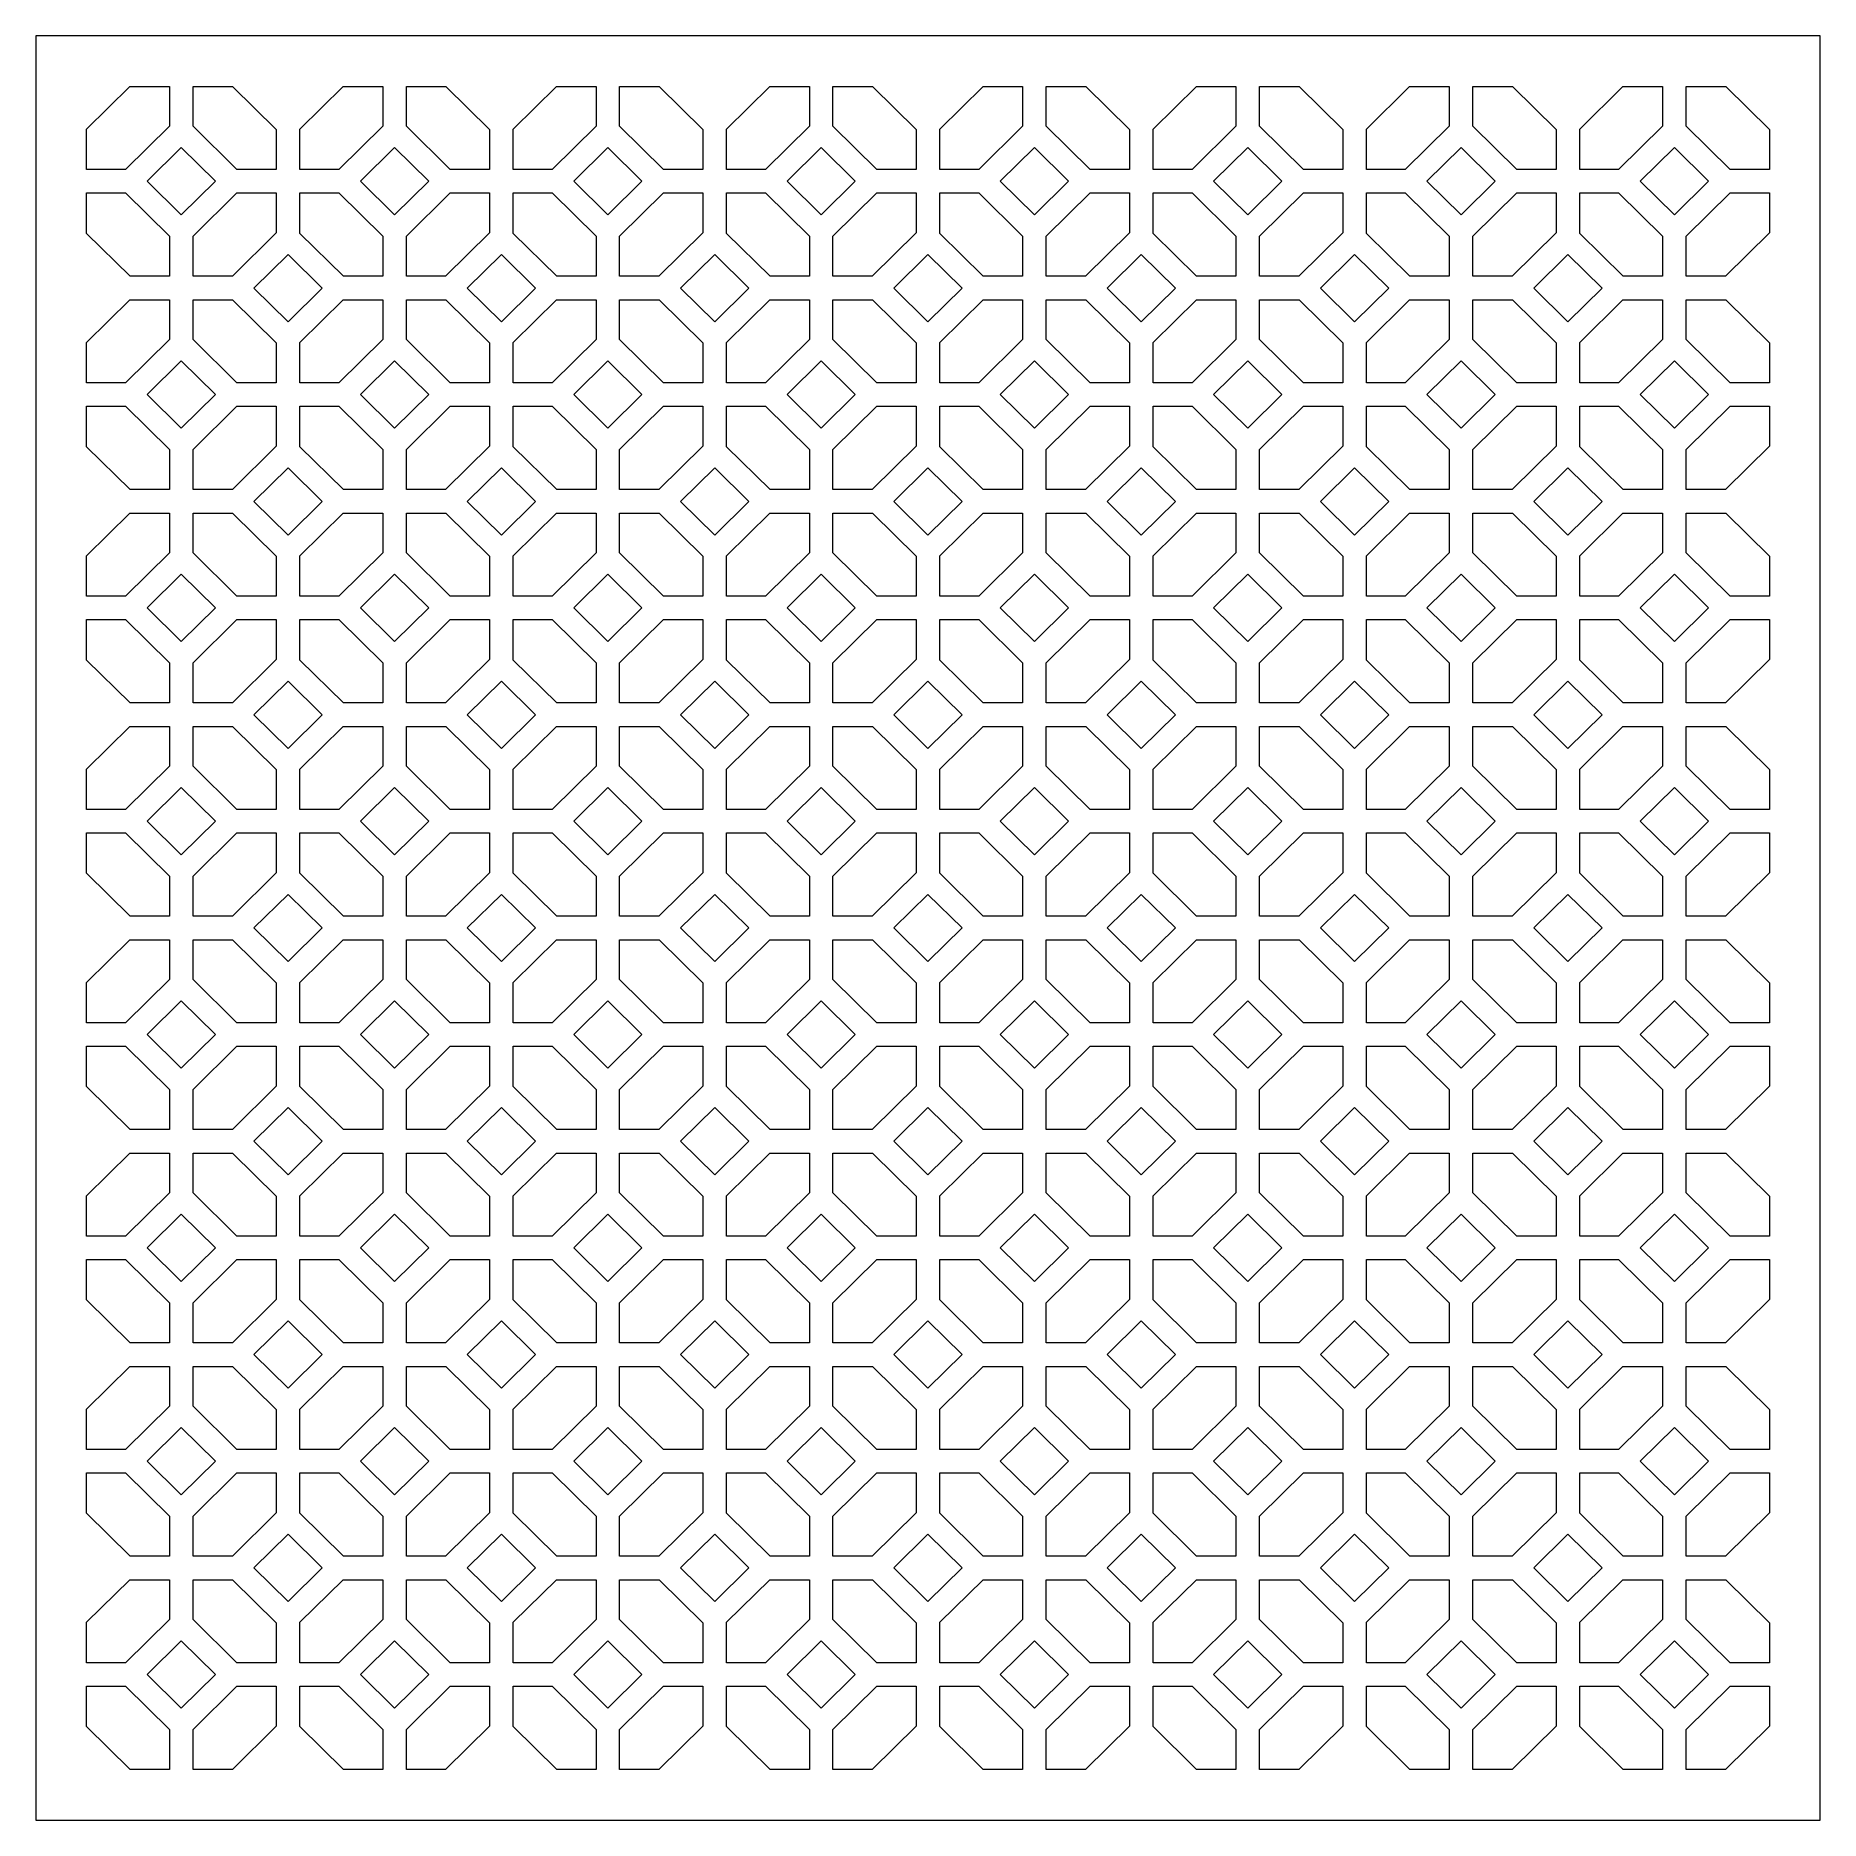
# Model space of a CAD drawing. Header units: centimetres. Extents: x -9.81 to -1.85, y -9.5 to -1.54.
import ezdxf

# ---------------------------------------------------------------- set-up
doc = ezdxf.new("R2010")
doc.units = ezdxf.units.CM
doc.header["$MEASUREMENT"] = 0
doc.layers.add('layer 1', color=7, linetype='Continuous')

msp = doc.modelspace()

# ---------------------------------------------------------------- linework, layer by layer
at = {"layer": 'layer 1', "color": 250, "lineweight": 9}
msp.add_open_spline([(-9.81081, -1.54001), (-9.81081, -1.54001), (-1.85082, -1.54001), (-1.85082, -1.54001), (-1.85082, -1.54001), (-1.85082, -1.54001), (-1.85082, -9.5), (-1.85082, -9.5), (-1.85082, -9.5), (-1.85082, -9.5), (-9.81081, -9.5), (-9.81081, -9.5), (-9.81081, -9.5), (-9.81081, -9.5), (-9.81081, -1.54001), (-9.81081, -1.54001)], degree=3, knots=[0, 0, 0, 0, 0.2, 0.2, 0.2, 0.2, 0.4, 0.4, 0.4, 0.4, 0.6, 0.6, 0.6, 0.6, 1, 1, 1, 1], dxfattribs=at)
at = {"layer": 'layer 1', "color": 7, "lineweight": 9}
for points, knots in [([(-9.39091, -1.76705), (-9.39091, -1.76705), (-9.39091, -1.76705), (-9.39091, -1.76705), (-9.39091, -1.76705), (-9.39091, -1.76705), (-9.58378, -1.95716), (-9.58378, -1.95716), (-9.58378, -1.95716), (-9.58378, -1.95716), (-9.58378, -2.1374), (-9.58378, -2.1374), (-9.58378, -2.1374), (-9.58378, -2.1374), (-9.41023, -2.1374), (-9.41023, -2.1374), (-9.41023, -2.1374), (-9.41023, -2.1374), (-9.21428, -1.94425), (-9.21428, -1.94425), (-9.21428, -1.94425), (-9.21428, -1.94425), (-9.21428, -1.76705), (-9.21428, -1.76705), (-9.21428, -1.76705), (-9.21428, -1.76705), (-9.39091, -1.76705), (-9.39091, -1.76705)], [0, 0, 0, 0, 0.125, 0.125, 0.125, 0.125, 0.25, 0.25, 0.25, 0.25, 0.375, 0.375, 0.375, 0.375, 0.5, 0.5, 0.5, 0.5, 0.625, 0.625, 0.625, 0.625, 0.75, 0.75, 0.75, 0.75, 1, 1, 1, 1]), ([(-9.10901, -1.76705), (-9.10901, -1.76705), (-9.10901, -1.76705), (-9.10901, -1.76705), (-9.10901, -1.76705), (-9.10901, -1.76705), (-9.10901, -1.94425), (-9.10901, -1.94425), (-9.10901, -1.94425), (-9.10901, -1.94425), (-8.91306, -2.1374), (-8.91306, -2.1374), (-8.91306, -2.1374), (-8.91306, -2.1374), (-8.73766, -2.1374), (-8.73766, -2.1374), (-8.73766, -2.1374), (-8.73766, -2.1374), (-8.73766, -1.95898), (-8.73766, -1.95898), (-8.73766, -1.95898), (-8.73766, -1.95898), (-8.93238, -1.76705), (-8.93238, -1.76705), (-8.93238, -1.76705), (-8.93238, -1.76705), (-9.10901, -1.76705), (-9.10901, -1.76705)], [0, 0, 0, 0, 0.125, 0.125, 0.125, 0.125, 0.25, 0.25, 0.25, 0.25, 0.375, 0.375, 0.375, 0.375, 0.5, 0.5, 0.5, 0.5, 0.625, 0.625, 0.625, 0.625, 0.75, 0.75, 0.75, 0.75, 1, 1, 1, 1]), ([(-8.43951, -1.76705), (-8.43951, -1.76705), (-8.63239, -1.95716), (-8.63239, -1.95716), (-8.63239, -1.95716), (-8.63239, -1.95716), (-8.63239, -2.1374), (-8.63239, -2.1374), (-8.63239, -2.1374), (-8.63239, -2.1374), (-8.45882, -2.1374), (-8.45882, -2.1374), (-8.45882, -2.1374), (-8.45882, -2.1374), (-8.26289, -1.94425), (-8.26289, -1.94425), (-8.26289, -1.94425), (-8.26289, -1.94425), (-8.26289, -1.76705), (-8.26289, -1.76705), (-8.26289, -1.76705), (-8.26289, -1.76705), (-8.43951, -1.76705), (-8.43951, -1.76705)], [0, 0, 0, 0, 0.1428571, 0.1428571, 0.1428571, 0.1428571, 0.2857143, 0.2857143, 0.2857143, 0.2857143, 0.4285714, 0.4285714, 0.4285714, 0.4285714, 0.5714286, 0.5714286, 0.5714286, 0.5714286, 0.7142857, 0.7142857, 0.7142857, 0.7142857, 1, 1, 1, 1]), ([(-8.15762, -1.76705), (-8.15762, -1.76705), (-8.15762, -1.76705), (-8.15762, -1.76705), (-8.15762, -1.76705), (-8.15762, -1.76705), (-8.15762, -1.94425), (-8.15762, -1.94425), (-8.15762, -1.94425), (-8.15762, -1.94425), (-7.96167, -2.1374), (-7.96167, -2.1374), (-7.96167, -2.1374), (-7.96167, -2.1374), (-7.78625, -2.1374), (-7.78625, -2.1374), (-7.78625, -2.1374), (-7.78625, -2.1374), (-7.78625, -1.95898), (-7.78625, -1.95898), (-7.78625, -1.95898), (-7.78625, -1.95898), (-7.98099, -1.76705), (-7.98099, -1.76705), (-7.98099, -1.76705), (-7.98099, -1.76705), (-8.15762, -1.76705), (-8.15762, -1.76705)], [0, 0, 0, 0, 0.125, 0.125, 0.125, 0.125, 0.25, 0.25, 0.25, 0.25, 0.375, 0.375, 0.375, 0.375, 0.5, 0.5, 0.5, 0.5, 0.625, 0.625, 0.625, 0.625, 0.75, 0.75, 0.75, 0.75, 1, 1, 1, 1]), ([(-7.48812, -1.76705), (-7.48812, -1.76705), (-7.48812, -1.76705), (-7.48812, -1.76705), (-7.48812, -1.76705), (-7.48812, -1.76705), (-7.68097, -1.95716), (-7.68097, -1.95716), (-7.68097, -1.95716), (-7.68097, -1.95716), (-7.68097, -2.1374), (-7.68097, -2.1374), (-7.68097, -2.1374), (-7.68097, -2.1374), (-7.50742, -2.1374), (-7.50742, -2.1374), (-7.50742, -2.1374), (-7.50742, -2.1374), (-7.31147, -1.94425), (-7.31147, -1.94425), (-7.31147, -1.94425), (-7.31147, -1.94425), (-7.31147, -1.76705), (-7.31147, -1.76705), (-7.31147, -1.76705), (-7.31147, -1.76705), (-7.48812, -1.76705), (-7.48812, -1.76705)], [0, 0, 0, 0, 0.125, 0.125, 0.125, 0.125, 0.25, 0.25, 0.25, 0.25, 0.375, 0.375, 0.375, 0.375, 0.5, 0.5, 0.5, 0.5, 0.625, 0.625, 0.625, 0.625, 0.75, 0.75, 0.75, 0.75, 1, 1, 1, 1]), ([(-7.20622, -1.76705), (-7.20622, -1.76705), (-7.20622, -1.76705), (-7.20622, -1.76705), (-7.20622, -1.76705), (-7.20622, -1.76705), (-7.20622, -1.94425), (-7.20622, -1.94425), (-7.20622, -1.94425), (-7.20622, -1.94425), (-7.01026, -2.1374), (-7.01026, -2.1374), (-7.01026, -2.1374), (-7.01026, -2.1374), (-6.83487, -2.1374), (-6.83487, -2.1374), (-6.83487, -2.1374), (-6.83487, -2.1374), (-6.83487, -1.95898), (-6.83487, -1.95898), (-6.83487, -1.95898), (-6.83487, -1.95898), (-7.02957, -1.76705), (-7.02957, -1.76705), (-7.02957, -1.76705), (-7.02957, -1.76705), (-7.20622, -1.76705), (-7.20622, -1.76705)], [0, 0, 0, 0, 0.125, 0.125, 0.125, 0.125, 0.25, 0.25, 0.25, 0.25, 0.375, 0.375, 0.375, 0.375, 0.5, 0.5, 0.5, 0.5, 0.625, 0.625, 0.625, 0.625, 0.75, 0.75, 0.75, 0.75, 1, 1, 1, 1]), ([(-6.53671, -1.76705), (-6.53671, -1.76705), (-6.72958, -1.95716), (-6.72958, -1.95716), (-6.72958, -1.95716), (-6.72958, -1.95716), (-6.72958, -2.1374), (-6.72958, -2.1374), (-6.72958, -2.1374), (-6.72958, -2.1374), (-6.55603, -2.1374), (-6.55603, -2.1374), (-6.55603, -2.1374), (-6.55603, -2.1374), (-6.36008, -1.94425), (-6.36008, -1.94425), (-6.36008, -1.94425), (-6.36008, -1.94425), (-6.36008, -1.76705), (-6.36008, -1.76705), (-6.36008, -1.76705), (-6.36008, -1.76705), (-6.53671, -1.76705), (-6.53671, -1.76705)], [0, 0, 0, 0, 0.1428571, 0.1428571, 0.1428571, 0.1428571, 0.2857143, 0.2857143, 0.2857143, 0.2857143, 0.4285714, 0.4285714, 0.4285714, 0.4285714, 0.5714286, 0.5714286, 0.5714286, 0.5714286, 0.7142857, 0.7142857, 0.7142857, 0.7142857, 1, 1, 1, 1]), ([(-6.25481, -1.76705), (-6.25481, -1.76705), (-6.25481, -1.76705), (-6.25481, -1.76705), (-6.25481, -1.76705), (-6.25481, -1.76705), (-6.25481, -1.94425), (-6.25481, -1.94425), (-6.25481, -1.94425), (-6.25481, -1.94425), (-6.05886, -2.1374), (-6.05886, -2.1374), (-6.05886, -2.1374), (-6.05886, -2.1374), (-5.88346, -2.1374), (-5.88346, -2.1374), (-5.88346, -2.1374), (-5.88346, -2.1374), (-5.88346, -1.95898), (-5.88346, -1.95898), (-5.88346, -1.95898), (-5.88346, -1.95898), (-6.07818, -1.76705), (-6.07818, -1.76705), (-6.07818, -1.76705), (-6.07818, -1.76705), (-6.25481, -1.76705), (-6.25481, -1.76705)], [0, 0, 0, 0, 0.125, 0.125, 0.125, 0.125, 0.25, 0.25, 0.25, 0.25, 0.375, 0.375, 0.375, 0.375, 0.5, 0.5, 0.5, 0.5, 0.625, 0.625, 0.625, 0.625, 0.75, 0.75, 0.75, 0.75, 1, 1, 1, 1]), ([(-5.5853, -1.76705), (-5.5853, -1.76705), (-5.5853, -1.76705), (-5.5853, -1.76705), (-5.5853, -1.76705), (-5.5853, -1.76705), (-5.77817, -1.95716), (-5.77817, -1.95716), (-5.77817, -1.95716), (-5.77817, -1.95716), (-5.77817, -2.1374), (-5.77817, -2.1374), (-5.77817, -2.1374), (-5.77817, -2.1374), (-5.60462, -2.1374), (-5.60462, -2.1374), (-5.60462, -2.1374), (-5.60462, -2.1374), (-5.40867, -1.94425), (-5.40867, -1.94425), (-5.40867, -1.94425), (-5.40867, -1.94425), (-5.40867, -1.76705), (-5.40867, -1.76705), (-5.40867, -1.76705), (-5.40867, -1.76705), (-5.5853, -1.76705), (-5.5853, -1.76705)], [0, 0, 0, 0, 0.125, 0.125, 0.125, 0.125, 0.25, 0.25, 0.25, 0.25, 0.375, 0.375, 0.375, 0.375, 0.5, 0.5, 0.5, 0.5, 0.625, 0.625, 0.625, 0.625, 0.75, 0.75, 0.75, 0.75, 1, 1, 1, 1]), ([(-5.3034, -1.76705), (-5.3034, -1.76705), (-5.3034, -1.76705), (-5.3034, -1.76705), (-5.3034, -1.76705), (-5.3034, -1.76705), (-5.3034, -1.94425), (-5.3034, -1.94425), (-5.3034, -1.94425), (-5.3034, -1.94425), (-5.10747, -2.1374), (-5.10747, -2.1374), (-5.10747, -2.1374), (-5.10747, -2.1374), (-4.93205, -2.1374), (-4.93205, -2.1374), (-4.93205, -2.1374), (-4.93205, -2.1374), (-4.93205, -1.95898), (-4.93205, -1.95898), (-4.93205, -1.95898), (-4.93205, -1.95898), (-5.12677, -1.76705), (-5.12677, -1.76705), (-5.12677, -1.76705), (-5.12677, -1.76705), (-5.3034, -1.76705), (-5.3034, -1.76705)], [0, 0, 0, 0, 0.125, 0.125, 0.125, 0.125, 0.25, 0.25, 0.25, 0.25, 0.375, 0.375, 0.375, 0.375, 0.5, 0.5, 0.5, 0.5, 0.625, 0.625, 0.625, 0.625, 0.75, 0.75, 0.75, 0.75, 1, 1, 1, 1]), ([(-4.63392, -1.76705), (-4.63392, -1.76705), (-4.82678, -1.95716), (-4.82678, -1.95716), (-4.82678, -1.95716), (-4.82678, -1.95716), (-4.82678, -2.1374), (-4.82678, -2.1374), (-4.82678, -2.1374), (-4.82678, -2.1374), (-4.65323, -2.1374), (-4.65323, -2.1374), (-4.65323, -2.1374), (-4.65323, -2.1374), (-4.45728, -1.94425), (-4.45728, -1.94425), (-4.45728, -1.94425), (-4.45728, -1.94425), (-4.45728, -1.76705), (-4.45728, -1.76705), (-4.45728, -1.76705), (-4.45728, -1.76705), (-4.63392, -1.76705), (-4.63392, -1.76705)], [0, 0, 0, 0, 0.1428571, 0.1428571, 0.1428571, 0.1428571, 0.2857143, 0.2857143, 0.2857143, 0.2857143, 0.4285714, 0.4285714, 0.4285714, 0.4285714, 0.5714286, 0.5714286, 0.5714286, 0.5714286, 0.7142857, 0.7142857, 0.7142857, 0.7142857, 1, 1, 1, 1]), ([(-4.35201, -1.76705), (-4.35201, -1.76705), (-4.35201, -1.76705), (-4.35201, -1.76705), (-4.35201, -1.76705), (-4.35201, -1.76705), (-4.35201, -1.94425), (-4.35201, -1.94425), (-4.35201, -1.94425), (-4.35201, -1.94425), (-4.15606, -2.1374), (-4.15606, -2.1374), (-4.15606, -2.1374), (-4.15606, -2.1374), (-3.98066, -2.1374), (-3.98066, -2.1374), (-3.98066, -2.1374), (-3.98066, -2.1374), (-3.98066, -1.95898), (-3.98066, -1.95898), (-3.98066, -1.95898), (-3.98066, -1.95898), (-4.17538, -1.76705), (-4.17538, -1.76705), (-4.17538, -1.76705), (-4.17538, -1.76705), (-4.35201, -1.76705), (-4.35201, -1.76705)], [0, 0, 0, 0, 0.125, 0.125, 0.125, 0.125, 0.25, 0.25, 0.25, 0.25, 0.375, 0.375, 0.375, 0.375, 0.5, 0.5, 0.5, 0.5, 0.625, 0.625, 0.625, 0.625, 0.75, 0.75, 0.75, 0.75, 1, 1, 1, 1]), ([(-3.68251, -1.76705), (-3.68251, -1.76705), (-3.68251, -1.76705), (-3.68251, -1.76705), (-3.68251, -1.76705), (-3.68251, -1.76705), (-3.87538, -1.95716), (-3.87538, -1.95716), (-3.87538, -1.95716), (-3.87538, -1.95716), (-3.87538, -2.1374), (-3.87538, -2.1374), (-3.87538, -2.1374), (-3.87538, -2.1374), (-3.70181, -2.1374), (-3.70181, -2.1374), (-3.70181, -2.1374), (-3.70181, -2.1374), (-3.50588, -1.94425), (-3.50588, -1.94425), (-3.50588, -1.94425), (-3.50588, -1.94425), (-3.50588, -1.76705), (-3.50588, -1.76705), (-3.50588, -1.76705), (-3.50588, -1.76705), (-3.68251, -1.76705), (-3.68251, -1.76705)], [0, 0, 0, 0, 0.125, 0.125, 0.125, 0.125, 0.25, 0.25, 0.25, 0.25, 0.375, 0.375, 0.375, 0.375, 0.5, 0.5, 0.5, 0.5, 0.625, 0.625, 0.625, 0.625, 0.75, 0.75, 0.75, 0.75, 1, 1, 1, 1]), ([(-3.4006, -1.76705), (-3.4006, -1.76705), (-3.4006, -1.76705), (-3.4006, -1.76705), (-3.4006, -1.76705), (-3.4006, -1.76705), (-3.4006, -1.94425), (-3.4006, -1.94425), (-3.4006, -1.94425), (-3.4006, -1.94425), (-3.20465, -2.1374), (-3.20465, -2.1374), (-3.20465, -2.1374), (-3.20465, -2.1374), (-3.02926, -2.1374), (-3.02926, -2.1374), (-3.02926, -2.1374), (-3.02926, -2.1374), (-3.02926, -1.95898), (-3.02926, -1.95898), (-3.02926, -1.95898), (-3.02926, -1.95898), (-3.22397, -1.76705), (-3.22397, -1.76705), (-3.22397, -1.76705), (-3.22397, -1.76705), (-3.4006, -1.76705), (-3.4006, -1.76705)], [0, 0, 0, 0, 0.125, 0.125, 0.125, 0.125, 0.25, 0.25, 0.25, 0.25, 0.375, 0.375, 0.375, 0.375, 0.5, 0.5, 0.5, 0.5, 0.625, 0.625, 0.625, 0.625, 0.75, 0.75, 0.75, 0.75, 1, 1, 1, 1]), ([(-2.7311, -1.76705), (-2.7311, -1.76705), (-2.92397, -1.95716), (-2.92397, -1.95716), (-2.92397, -1.95716), (-2.92397, -1.95716), (-2.92397, -2.1374), (-2.92397, -2.1374), (-2.92397, -2.1374), (-2.92397, -2.1374), (-2.75042, -2.1374), (-2.75042, -2.1374), (-2.75042, -2.1374), (-2.75042, -2.1374), (-2.55447, -1.94425), (-2.55447, -1.94425), (-2.55447, -1.94425), (-2.55447, -1.94425), (-2.55447, -1.76705), (-2.55447, -1.76705), (-2.55447, -1.76705), (-2.55447, -1.76705), (-2.7311, -1.76705), (-2.7311, -1.76705)], [0, 0, 0, 0, 0.1428571, 0.1428571, 0.1428571, 0.1428571, 0.2857143, 0.2857143, 0.2857143, 0.2857143, 0.4285714, 0.4285714, 0.4285714, 0.4285714, 0.5714286, 0.5714286, 0.5714286, 0.5714286, 0.7142857, 0.7142857, 0.7142857, 0.7142857, 1, 1, 1, 1]), ([(-2.4492, -1.76705), (-2.4492, -1.76705), (-2.4492, -1.76705), (-2.4492, -1.76705), (-2.4492, -1.76705), (-2.4492, -1.76705), (-2.4492, -1.94425), (-2.4492, -1.94425), (-2.4492, -1.94425), (-2.4492, -1.94425), (-2.25327, -2.1374), (-2.25327, -2.1374), (-2.25327, -2.1374), (-2.25327, -2.1374), (-2.07785, -2.1374), (-2.07785, -2.1374), (-2.07785, -2.1374), (-2.07785, -2.1374), (-2.07785, -1.95898), (-2.07785, -1.95898), (-2.07785, -1.95898), (-2.07785, -1.95898), (-2.27257, -1.76705), (-2.27257, -1.76705), (-2.27257, -1.76705), (-2.27257, -1.76705), (-2.4492, -1.76705), (-2.4492, -1.76705)], [0, 0, 0, 0, 0.125, 0.125, 0.125, 0.125, 0.25, 0.25, 0.25, 0.25, 0.375, 0.375, 0.375, 0.375, 0.5, 0.5, 0.5, 0.5, 0.625, 0.625, 0.625, 0.625, 0.75, 0.75, 0.75, 0.75, 1, 1, 1, 1]), ([(-9.3139, -2.18951), (-9.3139, -2.18951), (-9.16166, -2.33957), (-9.16166, -2.33957), (-9.16166, -2.33957), (-9.16166, -2.33957), (-9.0094, -2.18951), (-9.0094, -2.18951), (-9.0094, -2.18951), (-9.0094, -2.18951), (-9.16166, -2.03943), (-9.16166, -2.03943), (-9.16166, -2.03943), (-9.16166, -2.03943), (-9.3139, -2.18951), (-9.3139, -2.18951)], [0, 0, 0, 0, 0.2, 0.2, 0.2, 0.2, 0.4, 0.4, 0.4, 0.4, 0.6, 0.6, 0.6, 0.6, 1, 1, 1, 1]), ([(-8.36251, -2.18951), (-8.36251, -2.18951), (-8.36251, -2.18951), (-8.36251, -2.18951), (-8.36251, -2.18951), (-8.36251, -2.18951), (-8.21025, -2.33957), (-8.21025, -2.33957), (-8.21025, -2.33957), (-8.21025, -2.33957), (-8.05799, -2.18951), (-8.05799, -2.18951), (-8.05799, -2.18951), (-8.05799, -2.18951), (-8.21025, -2.03943), (-8.21025, -2.03943), (-8.21025, -2.03943), (-8.21025, -2.03943), (-8.36251, -2.18951), (-8.36251, -2.18951)], [0, 0, 0, 0, 0.1666667, 0.1666667, 0.1666667, 0.1666667, 0.3333333, 0.3333333, 0.3333333, 0.3333333, 0.5, 0.5, 0.5, 0.5, 0.6666667, 0.6666667, 0.6666667, 0.6666667, 1, 1, 1, 1]), ([(-7.41108, -2.18951), (-7.41108, -2.18951), (-7.25884, -2.33957), (-7.25884, -2.33957), (-7.25884, -2.33957), (-7.25884, -2.33957), (-7.1066, -2.18951), (-7.1066, -2.18951), (-7.1066, -2.18951), (-7.1066, -2.18951), (-7.25884, -2.03943), (-7.25884, -2.03943), (-7.25884, -2.03943), (-7.25884, -2.03943), (-7.41108, -2.18951), (-7.41108, -2.18951)], [0, 0, 0, 0, 0.2, 0.2, 0.2, 0.2, 0.4, 0.4, 0.4, 0.4, 0.6, 0.6, 0.6, 0.6, 1, 1, 1, 1]), ([(-6.4597, -2.18951), (-6.4597, -2.18951), (-6.4597, -2.18951), (-6.4597, -2.18951), (-6.4597, -2.18951), (-6.4597, -2.18951), (-6.30745, -2.33957), (-6.30745, -2.33957), (-6.30745, -2.33957), (-6.30745, -2.33957), (-6.15519, -2.18951), (-6.15519, -2.18951), (-6.15519, -2.18951), (-6.15519, -2.18951), (-6.30745, -2.03943), (-6.30745, -2.03943), (-6.30745, -2.03943), (-6.30745, -2.03943), (-6.4597, -2.18951), (-6.4597, -2.18951)], [0, 0, 0, 0, 0.1666667, 0.1666667, 0.1666667, 0.1666667, 0.3333333, 0.3333333, 0.3333333, 0.3333333, 0.5, 0.5, 0.5, 0.5, 0.6666667, 0.6666667, 0.6666667, 0.6666667, 1, 1, 1, 1]), ([(-5.50829, -2.18951), (-5.50829, -2.18951), (-5.35605, -2.33957), (-5.35605, -2.33957), (-5.35605, -2.33957), (-5.35605, -2.33957), (-5.20379, -2.18951), (-5.20379, -2.18951), (-5.20379, -2.18951), (-5.20379, -2.18951), (-5.35605, -2.03943), (-5.35605, -2.03943), (-5.35605, -2.03943), (-5.35605, -2.03943), (-5.50829, -2.18951), (-5.50829, -2.18951)], [0, 0, 0, 0, 0.2, 0.2, 0.2, 0.2, 0.4, 0.4, 0.4, 0.4, 0.6, 0.6, 0.6, 0.6, 1, 1, 1, 1]), ([(-4.5569, -2.18951), (-4.5569, -2.18951), (-4.5569, -2.18951), (-4.5569, -2.18951), (-4.5569, -2.18951), (-4.5569, -2.18951), (-4.40464, -2.33957), (-4.40464, -2.33957), (-4.40464, -2.33957), (-4.40464, -2.33957), (-4.2524, -2.18951), (-4.2524, -2.18951), (-4.2524, -2.18951), (-4.2524, -2.18951), (-4.40464, -2.03943), (-4.40464, -2.03943), (-4.40464, -2.03943), (-4.40464, -2.03943), (-4.5569, -2.18951), (-4.5569, -2.18951)], [0, 0, 0, 0, 0.1666667, 0.1666667, 0.1666667, 0.1666667, 0.3333333, 0.3333333, 0.3333333, 0.3333333, 0.5, 0.5, 0.5, 0.5, 0.6666667, 0.6666667, 0.6666667, 0.6666667, 1, 1, 1, 1]), ([(-3.60549, -2.18951), (-3.60549, -2.18951), (-3.45323, -2.33957), (-3.45323, -2.33957), (-3.45323, -2.33957), (-3.45323, -2.33957), (-3.30099, -2.18951), (-3.30099, -2.18951), (-3.30099, -2.18951), (-3.30099, -2.18951), (-3.45323, -2.03943), (-3.45323, -2.03943), (-3.45323, -2.03943), (-3.45323, -2.03943), (-3.60549, -2.18951), (-3.60549, -2.18951)], [0, 0, 0, 0, 0.2, 0.2, 0.2, 0.2, 0.4, 0.4, 0.4, 0.4, 0.6, 0.6, 0.6, 0.6, 1, 1, 1, 1]), ([(-2.65409, -2.18951), (-2.65409, -2.18951), (-2.65409, -2.18951), (-2.65409, -2.18951), (-2.65409, -2.18951), (-2.65409, -2.18951), (-2.50184, -2.33957), (-2.50184, -2.33957), (-2.50184, -2.33957), (-2.50184, -2.33957), (-2.34958, -2.18951), (-2.34958, -2.18951), (-2.34958, -2.18951), (-2.34958, -2.18951), (-2.50184, -2.03943), (-2.50184, -2.03943), (-2.50184, -2.03943), (-2.50184, -2.03943), (-2.65409, -2.18951), (-2.65409, -2.18951)], [0, 0, 0, 0, 0.1666667, 0.1666667, 0.1666667, 0.1666667, 0.3333333, 0.3333333, 0.3333333, 0.3333333, 0.5, 0.5, 0.5, 0.5, 0.6666667, 0.6666667, 0.6666667, 0.6666667, 1, 1, 1, 1]), ([(-9.58378, -2.42184), (-9.58378, -2.42184), (-9.58378, -2.42184), (-9.58378, -2.42184), (-9.58378, -2.42184), (-9.58378, -2.42184), (-9.38968, -2.61317), (-9.38968, -2.61317), (-9.38968, -2.61317), (-9.38968, -2.61317), (-9.21428, -2.61317), (-9.21428, -2.61317), (-9.21428, -2.61317), (-9.21428, -2.61317), (-9.21428, -2.43475), (-9.21428, -2.43475), (-9.21428, -2.43475), (-9.21428, -2.43475), (-9.41023, -2.24161), (-9.41023, -2.24161), (-9.41023, -2.24161), (-9.41023, -2.24161), (-9.58378, -2.24161), (-9.58378, -2.24161), (-9.58378, -2.24161), (-9.58378, -2.24161), (-9.58378, -2.42184), (-9.58378, -2.42184)], [0, 0, 0, 0, 0.125, 0.125, 0.125, 0.125, 0.25, 0.25, 0.25, 0.25, 0.375, 0.375, 0.375, 0.375, 0.5, 0.5, 0.5, 0.5, 0.625, 0.625, 0.625, 0.625, 0.75, 0.75, 0.75, 0.75, 1, 1, 1, 1]), ([(-8.73766, -2.42003), (-8.73766, -2.42003), (-8.73766, -2.42003), (-8.73766, -2.42003), (-8.73766, -2.42003), (-8.73766, -2.42003), (-8.73766, -2.24161), (-8.73766, -2.24161), (-8.73766, -2.24161), (-8.73766, -2.24161), (-8.91306, -2.24161), (-8.91306, -2.24161), (-8.91306, -2.24161), (-8.91306, -2.24161), (-9.10901, -2.43475), (-9.10901, -2.43475), (-9.10901, -2.43475), (-9.10901, -2.43475), (-9.10901, -2.61317), (-9.10901, -2.61317), (-9.10901, -2.61317), (-9.10901, -2.61317), (-8.93361, -2.61317), (-8.93361, -2.61317), (-8.93361, -2.61317), (-8.93361, -2.61317), (-8.73766, -2.42003), (-8.73766, -2.42003)], [0, 0, 0, 0, 0.125, 0.125, 0.125, 0.125, 0.25, 0.25, 0.25, 0.25, 0.375, 0.375, 0.375, 0.375, 0.5, 0.5, 0.5, 0.5, 0.625, 0.625, 0.625, 0.625, 0.75, 0.75, 0.75, 0.75, 1, 1, 1, 1]), ([(-8.63239, -2.42184), (-8.63239, -2.42184), (-8.63239, -2.42184), (-8.63239, -2.42184), (-8.63239, -2.42184), (-8.63239, -2.42184), (-8.43827, -2.61317), (-8.43827, -2.61317), (-8.43827, -2.61317), (-8.43827, -2.61317), (-8.26289, -2.61317), (-8.26289, -2.61317), (-8.26289, -2.61317), (-8.26289, -2.61317), (-8.26289, -2.43475), (-8.26289, -2.43475), (-8.26289, -2.43475), (-8.26289, -2.43475), (-8.45882, -2.24161), (-8.45882, -2.24161), (-8.45882, -2.24161), (-8.45882, -2.24161), (-8.63239, -2.24161), (-8.63239, -2.24161), (-8.63239, -2.24161), (-8.63239, -2.24161), (-8.63239, -2.42184), (-8.63239, -2.42184)], [0, 0, 0, 0, 0.125, 0.125, 0.125, 0.125, 0.25, 0.25, 0.25, 0.25, 0.375, 0.375, 0.375, 0.375, 0.5, 0.5, 0.5, 0.5, 0.625, 0.625, 0.625, 0.625, 0.75, 0.75, 0.75, 0.75, 1, 1, 1, 1]), ([(-7.78625, -2.42003), (-7.78625, -2.42003), (-7.78625, -2.42003), (-7.78625, -2.42003), (-7.78625, -2.42003), (-7.78625, -2.42003), (-7.78625, -2.24161), (-7.78625, -2.24161), (-7.78625, -2.24161), (-7.78625, -2.24161), (-7.96167, -2.24161), (-7.96167, -2.24161), (-7.96167, -2.24161), (-7.96167, -2.24161), (-8.15762, -2.43475), (-8.15762, -2.43475), (-8.15762, -2.43475), (-8.15762, -2.43475), (-8.15762, -2.61317), (-8.15762, -2.61317), (-8.15762, -2.61317), (-8.15762, -2.61317), (-7.98222, -2.61317), (-7.98222, -2.61317), (-7.98222, -2.61317), (-7.98222, -2.61317), (-7.78625, -2.42003), (-7.78625, -2.42003)], [0, 0, 0, 0, 0.125, 0.125, 0.125, 0.125, 0.25, 0.25, 0.25, 0.25, 0.375, 0.375, 0.375, 0.375, 0.5, 0.5, 0.5, 0.5, 0.625, 0.625, 0.625, 0.625, 0.75, 0.75, 0.75, 0.75, 1, 1, 1, 1]), ([(-7.68097, -2.42184), (-7.68097, -2.42184), (-7.68097, -2.42184), (-7.68097, -2.42184), (-7.68097, -2.42184), (-7.68097, -2.42184), (-7.48688, -2.61317), (-7.48688, -2.61317), (-7.48688, -2.61317), (-7.48688, -2.61317), (-7.31147, -2.61317), (-7.31147, -2.61317), (-7.31147, -2.61317), (-7.31147, -2.61317), (-7.31147, -2.43475), (-7.31147, -2.43475), (-7.31147, -2.43475), (-7.31147, -2.43475), (-7.50742, -2.24161), (-7.50742, -2.24161), (-7.50742, -2.24161), (-7.50742, -2.24161), (-7.68097, -2.24161), (-7.68097, -2.24161), (-7.68097, -2.24161), (-7.68097, -2.24161), (-7.68097, -2.42184), (-7.68097, -2.42184)], [0, 0, 0, 0, 0.125, 0.125, 0.125, 0.125, 0.25, 0.25, 0.25, 0.25, 0.375, 0.375, 0.375, 0.375, 0.5, 0.5, 0.5, 0.5, 0.625, 0.625, 0.625, 0.625, 0.75, 0.75, 0.75, 0.75, 1, 1, 1, 1]), ([(-6.83487, -2.42003), (-6.83487, -2.42003), (-6.83487, -2.42003), (-6.83487, -2.42003), (-6.83487, -2.42003), (-6.83487, -2.42003), (-6.83487, -2.24161), (-6.83487, -2.24161), (-6.83487, -2.24161), (-6.83487, -2.24161), (-7.01026, -2.24161), (-7.01026, -2.24161), (-7.01026, -2.24161), (-7.01026, -2.24161), (-7.20622, -2.43475), (-7.20622, -2.43475), (-7.20622, -2.43475), (-7.20622, -2.43475), (-7.20622, -2.61317), (-7.20622, -2.61317), (-7.20622, -2.61317), (-7.20622, -2.61317), (-7.0308, -2.61317), (-7.0308, -2.61317), (-7.0308, -2.61317), (-7.0308, -2.61317), (-6.83487, -2.42003), (-6.83487, -2.42003)], [0, 0, 0, 0, 0.125, 0.125, 0.125, 0.125, 0.25, 0.25, 0.25, 0.25, 0.375, 0.375, 0.375, 0.375, 0.5, 0.5, 0.5, 0.5, 0.625, 0.625, 0.625, 0.625, 0.75, 0.75, 0.75, 0.75, 1, 1, 1, 1]), ([(-6.72958, -2.42184), (-6.72958, -2.42184), (-6.72958, -2.42184), (-6.72958, -2.42184), (-6.72958, -2.42184), (-6.72958, -2.42184), (-6.53548, -2.61317), (-6.53548, -2.61317), (-6.53548, -2.61317), (-6.53548, -2.61317), (-6.36008, -2.61317), (-6.36008, -2.61317), (-6.36008, -2.61317), (-6.36008, -2.61317), (-6.36008, -2.43475), (-6.36008, -2.43475), (-6.36008, -2.43475), (-6.36008, -2.43475), (-6.55603, -2.24161), (-6.55603, -2.24161), (-6.55603, -2.24161), (-6.55603, -2.24161), (-6.72958, -2.24161), (-6.72958, -2.24161), (-6.72958, -2.24161), (-6.72958, -2.24161), (-6.72958, -2.42184), (-6.72958, -2.42184)], [0, 0, 0, 0, 0.125, 0.125, 0.125, 0.125, 0.25, 0.25, 0.25, 0.25, 0.375, 0.375, 0.375, 0.375, 0.5, 0.5, 0.5, 0.5, 0.625, 0.625, 0.625, 0.625, 0.75, 0.75, 0.75, 0.75, 1, 1, 1, 1]), ([(-5.88346, -2.42003), (-5.88346, -2.42003), (-5.88346, -2.42003), (-5.88346, -2.42003), (-5.88346, -2.42003), (-5.88346, -2.42003), (-5.88346, -2.24161), (-5.88346, -2.24161), (-5.88346, -2.24161), (-5.88346, -2.24161), (-6.05886, -2.24161), (-6.05886, -2.24161), (-6.05886, -2.24161), (-6.05886, -2.24161), (-6.25481, -2.43475), (-6.25481, -2.43475), (-6.25481, -2.43475), (-6.25481, -2.43475), (-6.25481, -2.61317), (-6.25481, -2.61317), (-6.25481, -2.61317), (-6.25481, -2.61317), (-6.07941, -2.61317), (-6.07941, -2.61317), (-6.07941, -2.61317), (-6.07941, -2.61317), (-5.88346, -2.42003), (-5.88346, -2.42003)], [0, 0, 0, 0, 0.125, 0.125, 0.125, 0.125, 0.25, 0.25, 0.25, 0.25, 0.375, 0.375, 0.375, 0.375, 0.5, 0.5, 0.5, 0.5, 0.625, 0.625, 0.625, 0.625, 0.75, 0.75, 0.75, 0.75, 1, 1, 1, 1]), ([(-5.77817, -2.42184), (-5.77817, -2.42184), (-5.77817, -2.42184), (-5.77817, -2.42184), (-5.77817, -2.42184), (-5.77817, -2.42184), (-5.58407, -2.61317), (-5.58407, -2.61317), (-5.58407, -2.61317), (-5.58407, -2.61317), (-5.40867, -2.61317), (-5.40867, -2.61317), (-5.40867, -2.61317), (-5.40867, -2.61317), (-5.40867, -2.43475), (-5.40867, -2.43475), (-5.40867, -2.43475), (-5.40867, -2.43475), (-5.60462, -2.24161), (-5.60462, -2.24161), (-5.60462, -2.24161), (-5.60462, -2.24161), (-5.77817, -2.24161), (-5.77817, -2.24161), (-5.77817, -2.24161), (-5.77817, -2.24161), (-5.77817, -2.42184), (-5.77817, -2.42184)], [0, 0, 0, 0, 0.125, 0.125, 0.125, 0.125, 0.25, 0.25, 0.25, 0.25, 0.375, 0.375, 0.375, 0.375, 0.5, 0.5, 0.5, 0.5, 0.625, 0.625, 0.625, 0.625, 0.75, 0.75, 0.75, 0.75, 1, 1, 1, 1]), ([(-4.93205, -2.42003), (-4.93205, -2.42003), (-4.93205, -2.42003), (-4.93205, -2.42003), (-4.93205, -2.42003), (-4.93205, -2.42003), (-4.93205, -2.24161), (-4.93205, -2.24161), (-4.93205, -2.24161), (-4.93205, -2.24161), (-5.10747, -2.24161), (-5.10747, -2.24161), (-5.10747, -2.24161), (-5.10747, -2.24161), (-5.3034, -2.43475), (-5.3034, -2.43475), (-5.3034, -2.43475), (-5.3034, -2.43475), (-5.3034, -2.61317), (-5.3034, -2.61317), (-5.3034, -2.61317), (-5.3034, -2.61317), (-5.128, -2.61317), (-5.128, -2.61317), (-5.128, -2.61317), (-5.128, -2.61317), (-4.93205, -2.42003), (-4.93205, -2.42003)], [0, 0, 0, 0, 0.125, 0.125, 0.125, 0.125, 0.25, 0.25, 0.25, 0.25, 0.375, 0.375, 0.375, 0.375, 0.5, 0.5, 0.5, 0.5, 0.625, 0.625, 0.625, 0.625, 0.75, 0.75, 0.75, 0.75, 1, 1, 1, 1]), ([(-4.82678, -2.42184), (-4.82678, -2.42184), (-4.82678, -2.42184), (-4.82678, -2.42184), (-4.82678, -2.42184), (-4.82678, -2.42184), (-4.63268, -2.61317), (-4.63268, -2.61317), (-4.63268, -2.61317), (-4.63268, -2.61317), (-4.45728, -2.61317), (-4.45728, -2.61317), (-4.45728, -2.61317), (-4.45728, -2.61317), (-4.45728, -2.43475), (-4.45728, -2.43475), (-4.45728, -2.43475), (-4.45728, -2.43475), (-4.65323, -2.24161), (-4.65323, -2.24161), (-4.65323, -2.24161), (-4.65323, -2.24161), (-4.82678, -2.24161), (-4.82678, -2.24161), (-4.82678, -2.24161), (-4.82678, -2.24161), (-4.82678, -2.42184), (-4.82678, -2.42184)], [0, 0, 0, 0, 0.125, 0.125, 0.125, 0.125, 0.25, 0.25, 0.25, 0.25, 0.375, 0.375, 0.375, 0.375, 0.5, 0.5, 0.5, 0.5, 0.625, 0.625, 0.625, 0.625, 0.75, 0.75, 0.75, 0.75, 1, 1, 1, 1]), ([(-3.98066, -2.42003), (-3.98066, -2.42003), (-3.98066, -2.42003), (-3.98066, -2.42003), (-3.98066, -2.42003), (-3.98066, -2.42003), (-3.98066, -2.24161), (-3.98066, -2.24161), (-3.98066, -2.24161), (-3.98066, -2.24161), (-4.15606, -2.24161), (-4.15606, -2.24161), (-4.15606, -2.24161), (-4.15606, -2.24161), (-4.35201, -2.43475), (-4.35201, -2.43475), (-4.35201, -2.43475), (-4.35201, -2.43475), (-4.35201, -2.61317), (-4.35201, -2.61317), (-4.35201, -2.61317), (-4.35201, -2.61317), (-4.17661, -2.61317), (-4.17661, -2.61317), (-4.17661, -2.61317), (-4.17661, -2.61317), (-3.98066, -2.42003), (-3.98066, -2.42003)], [0, 0, 0, 0, 0.125, 0.125, 0.125, 0.125, 0.25, 0.25, 0.25, 0.25, 0.375, 0.375, 0.375, 0.375, 0.5, 0.5, 0.5, 0.5, 0.625, 0.625, 0.625, 0.625, 0.75, 0.75, 0.75, 0.75, 1, 1, 1, 1]), ([(-3.87538, -2.42184), (-3.87538, -2.42184), (-3.87538, -2.42184), (-3.87538, -2.42184), (-3.87538, -2.42184), (-3.87538, -2.42184), (-3.68127, -2.61317), (-3.68127, -2.61317), (-3.68127, -2.61317), (-3.68127, -2.61317), (-3.50588, -2.61317), (-3.50588, -2.61317), (-3.50588, -2.61317), (-3.50588, -2.61317), (-3.50588, -2.43475), (-3.50588, -2.43475), (-3.50588, -2.43475), (-3.50588, -2.43475), (-3.70181, -2.24161), (-3.70181, -2.24161), (-3.70181, -2.24161), (-3.70181, -2.24161), (-3.87538, -2.24161), (-3.87538, -2.24161), (-3.87538, -2.24161), (-3.87538, -2.24161), (-3.87538, -2.42184), (-3.87538, -2.42184)], [0, 0, 0, 0, 0.125, 0.125, 0.125, 0.125, 0.25, 0.25, 0.25, 0.25, 0.375, 0.375, 0.375, 0.375, 0.5, 0.5, 0.5, 0.5, 0.625, 0.625, 0.625, 0.625, 0.75, 0.75, 0.75, 0.75, 1, 1, 1, 1]), ([(-3.02926, -2.42003), (-3.02926, -2.42003), (-3.02926, -2.42003), (-3.02926, -2.42003), (-3.02926, -2.42003), (-3.02926, -2.42003), (-3.02926, -2.24161), (-3.02926, -2.24161), (-3.02926, -2.24161), (-3.02926, -2.24161), (-3.20465, -2.24161), (-3.20465, -2.24161), (-3.20465, -2.24161), (-3.20465, -2.24161), (-3.4006, -2.43475), (-3.4006, -2.43475), (-3.4006, -2.43475), (-3.4006, -2.43475), (-3.4006, -2.61317), (-3.4006, -2.61317), (-3.4006, -2.61317), (-3.4006, -2.61317), (-3.22521, -2.61317), (-3.22521, -2.61317), (-3.22521, -2.61317), (-3.22521, -2.61317), (-3.02926, -2.42003), (-3.02926, -2.42003)], [0, 0, 0, 0, 0.125, 0.125, 0.125, 0.125, 0.25, 0.25, 0.25, 0.25, 0.375, 0.375, 0.375, 0.375, 0.5, 0.5, 0.5, 0.5, 0.625, 0.625, 0.625, 0.625, 0.75, 0.75, 0.75, 0.75, 1, 1, 1, 1]), ([(-2.92397, -2.42184), (-2.92397, -2.42184), (-2.92397, -2.42184), (-2.92397, -2.42184), (-2.92397, -2.42184), (-2.92397, -2.42184), (-2.72987, -2.61317), (-2.72987, -2.61317), (-2.72987, -2.61317), (-2.72987, -2.61317), (-2.55447, -2.61317), (-2.55447, -2.61317), (-2.55447, -2.61317), (-2.55447, -2.61317), (-2.55447, -2.43475), (-2.55447, -2.43475), (-2.55447, -2.43475), (-2.55447, -2.43475), (-2.75042, -2.24161), (-2.75042, -2.24161), (-2.75042, -2.24161), (-2.75042, -2.24161), (-2.92397, -2.24161), (-2.92397, -2.24161), (-2.92397, -2.24161), (-2.92397, -2.24161), (-2.92397, -2.42184), (-2.92397, -2.42184)], [0, 0, 0, 0, 0.125, 0.125, 0.125, 0.125, 0.25, 0.25, 0.25, 0.25, 0.375, 0.375, 0.375, 0.375, 0.5, 0.5, 0.5, 0.5, 0.625, 0.625, 0.625, 0.625, 0.75, 0.75, 0.75, 0.75, 1, 1, 1, 1]), ([(-2.07785, -2.42003), (-2.07785, -2.42003), (-2.07785, -2.42003), (-2.07785, -2.42003), (-2.07785, -2.42003), (-2.07785, -2.42003), (-2.07785, -2.24161), (-2.07785, -2.24161), (-2.07785, -2.24161), (-2.07785, -2.24161), (-2.25327, -2.24161), (-2.25327, -2.24161), (-2.25327, -2.24161), (-2.25327, -2.24161), (-2.4492, -2.43475), (-2.4492, -2.43475), (-2.4492, -2.43475), (-2.4492, -2.43475), (-2.4492, -2.61317), (-2.4492, -2.61317), (-2.4492, -2.61317), (-2.4492, -2.61317), (-2.2738, -2.61317), (-2.2738, -2.61317), (-2.2738, -2.61317), (-2.2738, -2.61317), (-2.07785, -2.42003), (-2.07785, -2.42003)], [0, 0, 0, 0, 0.125, 0.125, 0.125, 0.125, 0.25, 0.25, 0.25, 0.25, 0.375, 0.375, 0.375, 0.375, 0.5, 0.5, 0.5, 0.5, 0.625, 0.625, 0.625, 0.625, 0.75, 0.75, 0.75, 0.75, 1, 1, 1, 1]), ([(-8.83728, -2.66582), (-8.83728, -2.66582), (-8.68502, -2.81588), (-8.68502, -2.81588), (-8.68502, -2.81588), (-8.68502, -2.81588), (-8.53278, -2.66582), (-8.53278, -2.66582), (-8.53278, -2.66582), (-8.53278, -2.66582), (-8.68502, -2.51574), (-8.68502, -2.51574), (-8.68502, -2.51574), (-8.68502, -2.51574), (-8.83728, -2.66582), (-8.83728, -2.66582)], [0, 0, 0, 0, 0.2, 0.2, 0.2, 0.2, 0.4, 0.4, 0.4, 0.4, 0.6, 0.6, 0.6, 0.6, 1, 1, 1, 1]), ([(-7.88587, -2.66582), (-7.88587, -2.66582), (-7.73363, -2.81588), (-7.73363, -2.81588), (-7.73363, -2.81588), (-7.73363, -2.81588), (-7.58137, -2.66582), (-7.58137, -2.66582), (-7.58137, -2.66582), (-7.58137, -2.66582), (-7.73363, -2.51574), (-7.73363, -2.51574), (-7.73363, -2.51574), (-7.73363, -2.51574), (-7.88587, -2.66582), (-7.88587, -2.66582)], [0, 0, 0, 0, 0.2, 0.2, 0.2, 0.2, 0.4, 0.4, 0.4, 0.4, 0.6, 0.6, 0.6, 0.6, 1, 1, 1, 1]), ([(-6.93446, -2.66582), (-6.93446, -2.66582), (-6.78222, -2.81588), (-6.78222, -2.81588), (-6.78222, -2.81588), (-6.78222, -2.81588), (-6.62996, -2.66582), (-6.62996, -2.66582), (-6.62996, -2.66582), (-6.62996, -2.66582), (-6.78222, -2.51574), (-6.78222, -2.51574), (-6.78222, -2.51574), (-6.78222, -2.51574), (-6.93446, -2.66582), (-6.93446, -2.66582)], [0, 0, 0, 0, 0.2, 0.2, 0.2, 0.2, 0.4, 0.4, 0.4, 0.4, 0.6, 0.6, 0.6, 0.6, 1, 1, 1, 1]), ([(-5.98308, -2.66582), (-5.98308, -2.66582), (-5.83082, -2.81588), (-5.83082, -2.81588), (-5.83082, -2.81588), (-5.83082, -2.81588), (-5.67857, -2.66582), (-5.67857, -2.66582), (-5.67857, -2.66582), (-5.67857, -2.66582), (-5.83082, -2.51574), (-5.83082, -2.51574), (-5.83082, -2.51574), (-5.83082, -2.51574), (-5.98308, -2.66582), (-5.98308, -2.66582)], [0, 0, 0, 0, 0.2, 0.2, 0.2, 0.2, 0.4, 0.4, 0.4, 0.4, 0.6, 0.6, 0.6, 0.6, 1, 1, 1, 1]), ([(-5.03167, -2.66582), (-5.03167, -2.66582), (-4.87941, -2.81588), (-4.87941, -2.81588), (-4.87941, -2.81588), (-4.87941, -2.81588), (-4.72717, -2.66582), (-4.72717, -2.66582), (-4.72717, -2.66582), (-4.72717, -2.66582), (-4.87941, -2.51574), (-4.87941, -2.51574), (-4.87941, -2.51574), (-4.87941, -2.51574), (-5.03167, -2.66582), (-5.03167, -2.66582)], [0, 0, 0, 0, 0.2, 0.2, 0.2, 0.2, 0.4, 0.4, 0.4, 0.4, 0.6, 0.6, 0.6, 0.6, 1, 1, 1, 1]), ([(-4.08026, -2.66582), (-4.08026, -2.66582), (-3.92802, -2.81588), (-3.92802, -2.81588), (-3.92802, -2.81588), (-3.92802, -2.81588), (-3.77576, -2.66582), (-3.77576, -2.66582), (-3.77576, -2.66582), (-3.77576, -2.66582), (-3.92802, -2.51574), (-3.92802, -2.51574), (-3.92802, -2.51574), (-3.92802, -2.51574), (-4.08026, -2.66582), (-4.08026, -2.66582)], [0, 0, 0, 0, 0.2, 0.2, 0.2, 0.2, 0.4, 0.4, 0.4, 0.4, 0.6, 0.6, 0.6, 0.6, 1, 1, 1, 1]), ([(-3.12887, -2.66582), (-3.12887, -2.66582), (-2.97661, -2.81588), (-2.97661, -2.81588), (-2.97661, -2.81588), (-2.97661, -2.81588), (-2.82437, -2.66582), (-2.82437, -2.66582), (-2.82437, -2.66582), (-2.82437, -2.66582), (-2.97661, -2.51574), (-2.97661, -2.51574), (-2.97661, -2.51574), (-2.97661, -2.51574), (-3.12887, -2.66582), (-3.12887, -2.66582)], [0, 0, 0, 0, 0.2, 0.2, 0.2, 0.2, 0.4, 0.4, 0.4, 0.4, 0.6, 0.6, 0.6, 0.6, 1, 1, 1, 1]), ([(-9.39091, -2.71845), (-9.39091, -2.71845), (-9.39091, -2.71845), (-9.39091, -2.71845), (-9.39091, -2.71845), (-9.39091, -2.71845), (-9.58378, -2.90856), (-9.58378, -2.90856), (-9.58378, -2.90856), (-9.58378, -2.90856), (-9.58378, -3.0888), (-9.58378, -3.0888), (-9.58378, -3.0888), (-9.58378, -3.0888), (-9.41023, -3.0888), (-9.41023, -3.0888), (-9.41023, -3.0888), (-9.41023, -3.0888), (-9.21428, -2.89566), (-9.21428, -2.89566), (-9.21428, -2.89566), (-9.21428, -2.89566), (-9.21428, -2.71845), (-9.21428, -2.71845), (-9.21428, -2.71845), (-9.21428, -2.71845), (-9.39091, -2.71845), (-9.39091, -2.71845)], [0, 0, 0, 0, 0.125, 0.125, 0.125, 0.125, 0.25, 0.25, 0.25, 0.25, 0.375, 0.375, 0.375, 0.375, 0.5, 0.5, 0.5, 0.5, 0.625, 0.625, 0.625, 0.625, 0.75, 0.75, 0.75, 0.75, 1, 1, 1, 1]), ([(-9.10901, -2.71845), (-9.10901, -2.71845), (-9.10901, -2.71845), (-9.10901, -2.71845), (-9.10901, -2.71845), (-9.10901, -2.71845), (-9.10901, -2.89566), (-9.10901, -2.89566), (-9.10901, -2.89566), (-9.10901, -2.89566), (-8.91306, -3.0888), (-8.91306, -3.0888), (-8.91306, -3.0888), (-8.91306, -3.0888), (-8.73766, -3.0888), (-8.73766, -3.0888), (-8.73766, -3.0888), (-8.73766, -3.0888), (-8.73766, -2.91038), (-8.73766, -2.91038), (-8.73766, -2.91038), (-8.73766, -2.91038), (-8.93238, -2.71845), (-8.93238, -2.71845), (-8.93238, -2.71845), (-8.93238, -2.71845), (-9.10901, -2.71845), (-9.10901, -2.71845)], [0, 0, 0, 0, 0.125, 0.125, 0.125, 0.125, 0.25, 0.25, 0.25, 0.25, 0.375, 0.375, 0.375, 0.375, 0.5, 0.5, 0.5, 0.5, 0.625, 0.625, 0.625, 0.625, 0.75, 0.75, 0.75, 0.75, 1, 1, 1, 1]), ([(-8.43951, -2.71845), (-8.43951, -2.71845), (-8.43951, -2.71845), (-8.43951, -2.71845), (-8.43951, -2.71845), (-8.43951, -2.71845), (-8.63239, -2.90856), (-8.63239, -2.90856), (-8.63239, -2.90856), (-8.63239, -2.90856), (-8.63239, -3.0888), (-8.63239, -3.0888), (-8.63239, -3.0888), (-8.63239, -3.0888), (-8.45882, -3.0888), (-8.45882, -3.0888), (-8.45882, -3.0888), (-8.45882, -3.0888), (-8.26289, -2.89566), (-8.26289, -2.89566), (-8.26289, -2.89566), (-8.26289, -2.89566), (-8.26289, -2.71845), (-8.26289, -2.71845), (-8.26289, -2.71845), (-8.26289, -2.71845), (-8.43951, -2.71845), (-8.43951, -2.71845)], [0, 0, 0, 0, 0.125, 0.125, 0.125, 0.125, 0.25, 0.25, 0.25, 0.25, 0.375, 0.375, 0.375, 0.375, 0.5, 0.5, 0.5, 0.5, 0.625, 0.625, 0.625, 0.625, 0.75, 0.75, 0.75, 0.75, 1, 1, 1, 1]), ([(-8.15762, -2.71845), (-8.15762, -2.71845), (-8.15762, -2.71845), (-8.15762, -2.71845), (-8.15762, -2.71845), (-8.15762, -2.71845), (-8.15762, -2.89566), (-8.15762, -2.89566), (-8.15762, -2.89566), (-8.15762, -2.89566), (-7.96167, -3.0888), (-7.96167, -3.0888), (-7.96167, -3.0888), (-7.96167, -3.0888), (-7.78625, -3.0888), (-7.78625, -3.0888), (-7.78625, -3.0888), (-7.78625, -3.0888), (-7.78625, -2.91038), (-7.78625, -2.91038), (-7.78625, -2.91038), (-7.78625, -2.91038), (-7.98099, -2.71845), (-7.98099, -2.71845), (-7.98099, -2.71845), (-7.98099, -2.71845), (-8.15762, -2.71845), (-8.15762, -2.71845)], [0, 0, 0, 0, 0.125, 0.125, 0.125, 0.125, 0.25, 0.25, 0.25, 0.25, 0.375, 0.375, 0.375, 0.375, 0.5, 0.5, 0.5, 0.5, 0.625, 0.625, 0.625, 0.625, 0.75, 0.75, 0.75, 0.75, 1, 1, 1, 1]), ([(-7.48812, -2.71845), (-7.48812, -2.71845), (-7.48812, -2.71845), (-7.48812, -2.71845), (-7.48812, -2.71845), (-7.48812, -2.71845), (-7.68097, -2.90856), (-7.68097, -2.90856), (-7.68097, -2.90856), (-7.68097, -2.90856), (-7.68097, -3.0888), (-7.68097, -3.0888), (-7.68097, -3.0888), (-7.68097, -3.0888), (-7.50742, -3.0888), (-7.50742, -3.0888), (-7.50742, -3.0888), (-7.50742, -3.0888), (-7.31147, -2.89566), (-7.31147, -2.89566), (-7.31147, -2.89566), (-7.31147, -2.89566), (-7.31147, -2.71845), (-7.31147, -2.71845), (-7.31147, -2.71845), (-7.31147, -2.71845), (-7.48812, -2.71845), (-7.48812, -2.71845)], [0, 0, 0, 0, 0.125, 0.125, 0.125, 0.125, 0.25, 0.25, 0.25, 0.25, 0.375, 0.375, 0.375, 0.375, 0.5, 0.5, 0.5, 0.5, 0.625, 0.625, 0.625, 0.625, 0.75, 0.75, 0.75, 0.75, 1, 1, 1, 1]), ([(-7.20622, -2.71845), (-7.20622, -2.71845), (-7.20622, -2.71845), (-7.20622, -2.71845), (-7.20622, -2.71845), (-7.20622, -2.71845), (-7.20622, -2.89566), (-7.20622, -2.89566), (-7.20622, -2.89566), (-7.20622, -2.89566), (-7.01026, -3.0888), (-7.01026, -3.0888), (-7.01026, -3.0888), (-7.01026, -3.0888), (-6.83487, -3.0888), (-6.83487, -3.0888), (-6.83487, -3.0888), (-6.83487, -3.0888), (-6.83487, -2.91038), (-6.83487, -2.91038), (-6.83487, -2.91038), (-6.83487, -2.91038), (-7.02957, -2.71845), (-7.02957, -2.71845), (-7.02957, -2.71845), (-7.02957, -2.71845), (-7.20622, -2.71845), (-7.20622, -2.71845)], [0, 0, 0, 0, 0.125, 0.125, 0.125, 0.125, 0.25, 0.25, 0.25, 0.25, 0.375, 0.375, 0.375, 0.375, 0.5, 0.5, 0.5, 0.5, 0.625, 0.625, 0.625, 0.625, 0.75, 0.75, 0.75, 0.75, 1, 1, 1, 1]), ([(-6.53671, -2.71845), (-6.53671, -2.71845), (-6.53671, -2.71845), (-6.53671, -2.71845), (-6.53671, -2.71845), (-6.53671, -2.71845), (-6.72958, -2.90856), (-6.72958, -2.90856), (-6.72958, -2.90856), (-6.72958, -2.90856), (-6.72958, -3.0888), (-6.72958, -3.0888), (-6.72958, -3.0888), (-6.72958, -3.0888), (-6.55603, -3.0888), (-6.55603, -3.0888), (-6.55603, -3.0888), (-6.55603, -3.0888), (-6.36008, -2.89566), (-6.36008, -2.89566), (-6.36008, -2.89566), (-6.36008, -2.89566), (-6.36008, -2.71845), (-6.36008, -2.71845), (-6.36008, -2.71845), (-6.36008, -2.71845), (-6.53671, -2.71845), (-6.53671, -2.71845)], [0, 0, 0, 0, 0.125, 0.125, 0.125, 0.125, 0.25, 0.25, 0.25, 0.25, 0.375, 0.375, 0.375, 0.375, 0.5, 0.5, 0.5, 0.5, 0.625, 0.625, 0.625, 0.625, 0.75, 0.75, 0.75, 0.75, 1, 1, 1, 1]), ([(-6.25481, -2.71845), (-6.25481, -2.71845), (-6.25481, -2.71845), (-6.25481, -2.71845), (-6.25481, -2.71845), (-6.25481, -2.71845), (-6.25481, -2.89566), (-6.25481, -2.89566), (-6.25481, -2.89566), (-6.25481, -2.89566), (-6.05886, -3.0888), (-6.05886, -3.0888), (-6.05886, -3.0888), (-6.05886, -3.0888), (-5.88346, -3.0888), (-5.88346, -3.0888), (-5.88346, -3.0888), (-5.88346, -3.0888), (-5.88346, -2.91038), (-5.88346, -2.91038), (-5.88346, -2.91038), (-5.88346, -2.91038), (-6.07818, -2.71845), (-6.07818, -2.71845), (-6.07818, -2.71845), (-6.07818, -2.71845), (-6.25481, -2.71845), (-6.25481, -2.71845)], [0, 0, 0, 0, 0.125, 0.125, 0.125, 0.125, 0.25, 0.25, 0.25, 0.25, 0.375, 0.375, 0.375, 0.375, 0.5, 0.5, 0.5, 0.5, 0.625, 0.625, 0.625, 0.625, 0.75, 0.75, 0.75, 0.75, 1, 1, 1, 1]), ([(-5.5853, -2.71845), (-5.5853, -2.71845), (-5.5853, -2.71845), (-5.5853, -2.71845), (-5.5853, -2.71845), (-5.5853, -2.71845), (-5.77817, -2.90856), (-5.77817, -2.90856), (-5.77817, -2.90856), (-5.77817, -2.90856), (-5.77817, -3.0888), (-5.77817, -3.0888), (-5.77817, -3.0888), (-5.77817, -3.0888), (-5.60462, -3.0888), (-5.60462, -3.0888), (-5.60462, -3.0888), (-5.60462, -3.0888), (-5.40867, -2.89566), (-5.40867, -2.89566), (-5.40867, -2.89566), (-5.40867, -2.89566), (-5.40867, -2.71845), (-5.40867, -2.71845), (-5.40867, -2.71845), (-5.40867, -2.71845), (-5.5853, -2.71845), (-5.5853, -2.71845)], [0, 0, 0, 0, 0.125, 0.125, 0.125, 0.125, 0.25, 0.25, 0.25, 0.25, 0.375, 0.375, 0.375, 0.375, 0.5, 0.5, 0.5, 0.5, 0.625, 0.625, 0.625, 0.625, 0.75, 0.75, 0.75, 0.75, 1, 1, 1, 1]), ([(-5.3034, -2.71845), (-5.3034, -2.71845), (-5.3034, -2.71845), (-5.3034, -2.71845), (-5.3034, -2.71845), (-5.3034, -2.71845), (-5.3034, -2.89566), (-5.3034, -2.89566), (-5.3034, -2.89566), (-5.3034, -2.89566), (-5.10747, -3.0888), (-5.10747, -3.0888), (-5.10747, -3.0888), (-5.10747, -3.0888), (-4.93205, -3.0888), (-4.93205, -3.0888), (-4.93205, -3.0888), (-4.93205, -3.0888), (-4.93205, -2.91038), (-4.93205, -2.91038), (-4.93205, -2.91038), (-4.93205, -2.91038), (-5.12677, -2.71845), (-5.12677, -2.71845), (-5.12677, -2.71845), (-5.12677, -2.71845), (-5.3034, -2.71845), (-5.3034, -2.71845)], [0, 0, 0, 0, 0.125, 0.125, 0.125, 0.125, 0.25, 0.25, 0.25, 0.25, 0.375, 0.375, 0.375, 0.375, 0.5, 0.5, 0.5, 0.5, 0.625, 0.625, 0.625, 0.625, 0.75, 0.75, 0.75, 0.75, 1, 1, 1, 1]), ([(-4.63392, -2.71845), (-4.63392, -2.71845), (-4.63392, -2.71845), (-4.63392, -2.71845), (-4.63392, -2.71845), (-4.63392, -2.71845), (-4.82678, -2.90856), (-4.82678, -2.90856), (-4.82678, -2.90856), (-4.82678, -2.90856), (-4.82678, -3.0888), (-4.82678, -3.0888), (-4.82678, -3.0888), (-4.82678, -3.0888), (-4.65323, -3.0888), (-4.65323, -3.0888), (-4.65323, -3.0888), (-4.65323, -3.0888), (-4.45728, -2.89566), (-4.45728, -2.89566), (-4.45728, -2.89566), (-4.45728, -2.89566), (-4.45728, -2.71845), (-4.45728, -2.71845), (-4.45728, -2.71845), (-4.45728, -2.71845), (-4.63392, -2.71845), (-4.63392, -2.71845)], [0, 0, 0, 0, 0.125, 0.125, 0.125, 0.125, 0.25, 0.25, 0.25, 0.25, 0.375, 0.375, 0.375, 0.375, 0.5, 0.5, 0.5, 0.5, 0.625, 0.625, 0.625, 0.625, 0.75, 0.75, 0.75, 0.75, 1, 1, 1, 1]), ([(-4.35201, -2.71845), (-4.35201, -2.71845), (-4.35201, -2.71845), (-4.35201, -2.71845), (-4.35201, -2.71845), (-4.35201, -2.71845), (-4.35201, -2.89566), (-4.35201, -2.89566), (-4.35201, -2.89566), (-4.35201, -2.89566), (-4.15606, -3.0888), (-4.15606, -3.0888), (-4.15606, -3.0888), (-4.15606, -3.0888), (-3.98066, -3.0888), (-3.98066, -3.0888), (-3.98066, -3.0888), (-3.98066, -3.0888), (-3.98066, -2.91038), (-3.98066, -2.91038), (-3.98066, -2.91038), (-3.98066, -2.91038), (-4.17538, -2.71845), (-4.17538, -2.71845), (-4.17538, -2.71845), (-4.17538, -2.71845), (-4.35201, -2.71845), (-4.35201, -2.71845)], [0, 0, 0, 0, 0.125, 0.125, 0.125, 0.125, 0.25, 0.25, 0.25, 0.25, 0.375, 0.375, 0.375, 0.375, 0.5, 0.5, 0.5, 0.5, 0.625, 0.625, 0.625, 0.625, 0.75, 0.75, 0.75, 0.75, 1, 1, 1, 1]), ([(-3.68251, -2.71845), (-3.68251, -2.71845), (-3.68251, -2.71845), (-3.68251, -2.71845), (-3.68251, -2.71845), (-3.68251, -2.71845), (-3.87538, -2.90856), (-3.87538, -2.90856), (-3.87538, -2.90856), (-3.87538, -2.90856), (-3.87538, -3.0888), (-3.87538, -3.0888), (-3.87538, -3.0888), (-3.87538, -3.0888), (-3.70181, -3.0888), (-3.70181, -3.0888), (-3.70181, -3.0888), (-3.70181, -3.0888), (-3.50588, -2.89566), (-3.50588, -2.89566), (-3.50588, -2.89566), (-3.50588, -2.89566), (-3.50588, -2.71845), (-3.50588, -2.71845), (-3.50588, -2.71845), (-3.50588, -2.71845), (-3.68251, -2.71845), (-3.68251, -2.71845)], [0, 0, 0, 0, 0.125, 0.125, 0.125, 0.125, 0.25, 0.25, 0.25, 0.25, 0.375, 0.375, 0.375, 0.375, 0.5, 0.5, 0.5, 0.5, 0.625, 0.625, 0.625, 0.625, 0.75, 0.75, 0.75, 0.75, 1, 1, 1, 1]), ([(-3.4006, -2.71845), (-3.4006, -2.71845), (-3.4006, -2.71845), (-3.4006, -2.71845), (-3.4006, -2.71845), (-3.4006, -2.71845), (-3.4006, -2.89566), (-3.4006, -2.89566), (-3.4006, -2.89566), (-3.4006, -2.89566), (-3.20465, -3.0888), (-3.20465, -3.0888), (-3.20465, -3.0888), (-3.20465, -3.0888), (-3.02926, -3.0888), (-3.02926, -3.0888), (-3.02926, -3.0888), (-3.02926, -3.0888), (-3.02926, -2.91038), (-3.02926, -2.91038), (-3.02926, -2.91038), (-3.02926, -2.91038), (-3.22397, -2.71845), (-3.22397, -2.71845), (-3.22397, -2.71845), (-3.22397, -2.71845), (-3.4006, -2.71845), (-3.4006, -2.71845)], [0, 0, 0, 0, 0.125, 0.125, 0.125, 0.125, 0.25, 0.25, 0.25, 0.25, 0.375, 0.375, 0.375, 0.375, 0.5, 0.5, 0.5, 0.5, 0.625, 0.625, 0.625, 0.625, 0.75, 0.75, 0.75, 0.75, 1, 1, 1, 1]), ([(-2.7311, -2.71845), (-2.7311, -2.71845), (-2.7311, -2.71845), (-2.7311, -2.71845), (-2.7311, -2.71845), (-2.7311, -2.71845), (-2.92397, -2.90856), (-2.92397, -2.90856), (-2.92397, -2.90856), (-2.92397, -2.90856), (-2.92397, -3.0888), (-2.92397, -3.0888), (-2.92397, -3.0888), (-2.92397, -3.0888), (-2.75042, -3.0888), (-2.75042, -3.0888), (-2.75042, -3.0888), (-2.75042, -3.0888), (-2.55447, -2.89566), (-2.55447, -2.89566), (-2.55447, -2.89566), (-2.55447, -2.89566), (-2.55447, -2.71845), (-2.55447, -2.71845), (-2.55447, -2.71845), (-2.55447, -2.71845), (-2.7311, -2.71845), (-2.7311, -2.71845)], [0, 0, 0, 0, 0.125, 0.125, 0.125, 0.125, 0.25, 0.25, 0.25, 0.25, 0.375, 0.375, 0.375, 0.375, 0.5, 0.5, 0.5, 0.5, 0.625, 0.625, 0.625, 0.625, 0.75, 0.75, 0.75, 0.75, 1, 1, 1, 1]), ([(-2.4492, -2.71845), (-2.4492, -2.71845), (-2.4492, -2.71845), (-2.4492, -2.71845), (-2.4492, -2.71845), (-2.4492, -2.71845), (-2.4492, -2.89566), (-2.4492, -2.89566), (-2.4492, -2.89566), (-2.4492, -2.89566), (-2.25327, -3.0888), (-2.25327, -3.0888), (-2.25327, -3.0888), (-2.25327, -3.0888), (-2.07785, -3.0888), (-2.07785, -3.0888), (-2.07785, -3.0888), (-2.07785, -3.0888), (-2.07785, -2.91038), (-2.07785, -2.91038), (-2.07785, -2.91038), (-2.07785, -2.91038), (-2.27257, -2.71845), (-2.27257, -2.71845), (-2.27257, -2.71845), (-2.27257, -2.71845), (-2.4492, -2.71845), (-2.4492, -2.71845)], [0, 0, 0, 0, 0.125, 0.125, 0.125, 0.125, 0.25, 0.25, 0.25, 0.25, 0.375, 0.375, 0.375, 0.375, 0.5, 0.5, 0.5, 0.5, 0.625, 0.625, 0.625, 0.625, 0.75, 0.75, 0.75, 0.75, 1, 1, 1, 1]), ([(-9.3139, -3.1409), (-9.3139, -3.1409), (-9.16166, -3.29097), (-9.16166, -3.29097), (-9.16166, -3.29097), (-9.16166, -3.29097), (-9.0094, -3.1409), (-9.0094, -3.1409), (-9.0094, -3.1409), (-9.0094, -3.1409), (-9.16166, -2.99083), (-9.16166, -2.99083), (-9.16166, -2.99083), (-9.16166, -2.99083), (-9.3139, -3.1409), (-9.3139, -3.1409)], [0, 0, 0, 0, 0.2, 0.2, 0.2, 0.2, 0.4, 0.4, 0.4, 0.4, 0.6, 0.6, 0.6, 0.6, 1, 1, 1, 1]), ([(-8.36251, -3.1409), (-8.36251, -3.1409), (-8.21025, -3.29097), (-8.21025, -3.29097), (-8.21025, -3.29097), (-8.21025, -3.29097), (-8.05799, -3.1409), (-8.05799, -3.1409), (-8.05799, -3.1409), (-8.05799, -3.1409), (-8.21025, -2.99083), (-8.21025, -2.99083), (-8.21025, -2.99083), (-8.21025, -2.99083), (-8.36251, -3.1409), (-8.36251, -3.1409)], [0, 0, 0, 0, 0.2, 0.2, 0.2, 0.2, 0.4, 0.4, 0.4, 0.4, 0.6, 0.6, 0.6, 0.6, 1, 1, 1, 1]), ([(-7.41108, -3.1409), (-7.41108, -3.1409), (-7.25884, -3.29097), (-7.25884, -3.29097), (-7.25884, -3.29097), (-7.25884, -3.29097), (-7.1066, -3.1409), (-7.1066, -3.1409), (-7.1066, -3.1409), (-7.1066, -3.1409), (-7.25884, -2.99083), (-7.25884, -2.99083), (-7.25884, -2.99083), (-7.25884, -2.99083), (-7.41108, -3.1409), (-7.41108, -3.1409)], [0, 0, 0, 0, 0.2, 0.2, 0.2, 0.2, 0.4, 0.4, 0.4, 0.4, 0.6, 0.6, 0.6, 0.6, 1, 1, 1, 1]), ([(-6.4597, -3.1409), (-6.4597, -3.1409), (-6.30745, -3.29097), (-6.30745, -3.29097), (-6.30745, -3.29097), (-6.30745, -3.29097), (-6.15519, -3.1409), (-6.15519, -3.1409), (-6.15519, -3.1409), (-6.15519, -3.1409), (-6.30745, -2.99083), (-6.30745, -2.99083), (-6.30745, -2.99083), (-6.30745, -2.99083), (-6.4597, -3.1409), (-6.4597, -3.1409)], [0, 0, 0, 0, 0.2, 0.2, 0.2, 0.2, 0.4, 0.4, 0.4, 0.4, 0.6, 0.6, 0.6, 0.6, 1, 1, 1, 1]), ([(-5.50829, -3.1409), (-5.50829, -3.1409), (-5.35605, -3.29097), (-5.35605, -3.29097), (-5.35605, -3.29097), (-5.35605, -3.29097), (-5.20379, -3.1409), (-5.20379, -3.1409), (-5.20379, -3.1409), (-5.20379, -3.1409), (-5.35605, -2.99083), (-5.35605, -2.99083), (-5.35605, -2.99083), (-5.35605, -2.99083), (-5.50829, -3.1409), (-5.50829, -3.1409)], [0, 0, 0, 0, 0.2, 0.2, 0.2, 0.2, 0.4, 0.4, 0.4, 0.4, 0.6, 0.6, 0.6, 0.6, 1, 1, 1, 1]), ([(-4.5569, -3.1409), (-4.5569, -3.1409), (-4.40464, -3.29097), (-4.40464, -3.29097), (-4.40464, -3.29097), (-4.40464, -3.29097), (-4.2524, -3.1409), (-4.2524, -3.1409), (-4.2524, -3.1409), (-4.2524, -3.1409), (-4.40464, -2.99083), (-4.40464, -2.99083), (-4.40464, -2.99083), (-4.40464, -2.99083), (-4.5569, -3.1409), (-4.5569, -3.1409)], [0, 0, 0, 0, 0.2, 0.2, 0.2, 0.2, 0.4, 0.4, 0.4, 0.4, 0.6, 0.6, 0.6, 0.6, 1, 1, 1, 1]), ([(-3.60549, -3.1409), (-3.60549, -3.1409), (-3.45323, -3.29097), (-3.45323, -3.29097), (-3.45323, -3.29097), (-3.45323, -3.29097), (-3.30099, -3.1409), (-3.30099, -3.1409), (-3.30099, -3.1409), (-3.30099, -3.1409), (-3.45323, -2.99083), (-3.45323, -2.99083), (-3.45323, -2.99083), (-3.45323, -2.99083), (-3.60549, -3.1409), (-3.60549, -3.1409)], [0, 0, 0, 0, 0.2, 0.2, 0.2, 0.2, 0.4, 0.4, 0.4, 0.4, 0.6, 0.6, 0.6, 0.6, 1, 1, 1, 1]), ([(-2.65409, -3.1409), (-2.65409, -3.1409), (-2.50184, -3.29097), (-2.50184, -3.29097), (-2.50184, -3.29097), (-2.50184, -3.29097), (-2.34958, -3.1409), (-2.34958, -3.1409), (-2.34958, -3.1409), (-2.34958, -3.1409), (-2.50184, -2.99083), (-2.50184, -2.99083), (-2.50184, -2.99083), (-2.50184, -2.99083), (-2.65409, -3.1409), (-2.65409, -3.1409)], [0, 0, 0, 0, 0.2, 0.2, 0.2, 0.2, 0.4, 0.4, 0.4, 0.4, 0.6, 0.6, 0.6, 0.6, 1, 1, 1, 1]), ([(-9.58378, -3.37324), (-9.58378, -3.37324), (-9.58378, -3.37324), (-9.58378, -3.37324), (-9.58378, -3.37324), (-9.58378, -3.37324), (-9.38968, -3.56457), (-9.38968, -3.56457), (-9.38968, -3.56457), (-9.38968, -3.56457), (-9.21428, -3.56457), (-9.21428, -3.56457), (-9.21428, -3.56457), (-9.21428, -3.56457), (-9.21428, -3.38615), (-9.21428, -3.38615), (-9.21428, -3.38615), (-9.21428, -3.38615), (-9.41023, -3.193), (-9.41023, -3.193), (-9.41023, -3.193), (-9.41023, -3.193), (-9.58378, -3.193), (-9.58378, -3.193), (-9.58378, -3.193), (-9.58378, -3.193), (-9.58378, -3.37324), (-9.58378, -3.37324)], [0, 0, 0, 0, 0.125, 0.125, 0.125, 0.125, 0.25, 0.25, 0.25, 0.25, 0.375, 0.375, 0.375, 0.375, 0.5, 0.5, 0.5, 0.5, 0.625, 0.625, 0.625, 0.625, 0.75, 0.75, 0.75, 0.75, 1, 1, 1, 1]), ([(-8.73766, -3.37142), (-8.73766, -3.37142), (-8.73766, -3.37142), (-8.73766, -3.37142), (-8.73766, -3.37142), (-8.73766, -3.37142), (-8.73766, -3.193), (-8.73766, -3.193), (-8.73766, -3.193), (-8.73766, -3.193), (-8.91306, -3.193), (-8.91306, -3.193), (-8.91306, -3.193), (-8.91306, -3.193), (-9.10901, -3.38615), (-9.10901, -3.38615), (-9.10901, -3.38615), (-9.10901, -3.38615), (-9.10901, -3.56457), (-9.10901, -3.56457), (-9.10901, -3.56457), (-9.10901, -3.56457), (-8.93361, -3.56457), (-8.93361, -3.56457), (-8.93361, -3.56457), (-8.93361, -3.56457), (-8.73766, -3.37142), (-8.73766, -3.37142)], [0, 0, 0, 0, 0.125, 0.125, 0.125, 0.125, 0.25, 0.25, 0.25, 0.25, 0.375, 0.375, 0.375, 0.375, 0.5, 0.5, 0.5, 0.5, 0.625, 0.625, 0.625, 0.625, 0.75, 0.75, 0.75, 0.75, 1, 1, 1, 1]), ([(-8.63239, -3.37324), (-8.63239, -3.37324), (-8.63239, -3.37324), (-8.63239, -3.37324), (-8.63239, -3.37324), (-8.63239, -3.37324), (-8.43827, -3.56457), (-8.43827, -3.56457), (-8.43827, -3.56457), (-8.43827, -3.56457), (-8.26289, -3.56457), (-8.26289, -3.56457), (-8.26289, -3.56457), (-8.26289, -3.56457), (-8.26289, -3.38615), (-8.26289, -3.38615), (-8.26289, -3.38615), (-8.26289, -3.38615), (-8.45882, -3.193), (-8.45882, -3.193), (-8.45882, -3.193), (-8.45882, -3.193), (-8.63239, -3.193), (-8.63239, -3.193), (-8.63239, -3.193), (-8.63239, -3.193), (-8.63239, -3.37324), (-8.63239, -3.37324)], [0, 0, 0, 0, 0.125, 0.125, 0.125, 0.125, 0.25, 0.25, 0.25, 0.25, 0.375, 0.375, 0.375, 0.375, 0.5, 0.5, 0.5, 0.5, 0.625, 0.625, 0.625, 0.625, 0.75, 0.75, 0.75, 0.75, 1, 1, 1, 1]), ([(-7.78625, -3.37142), (-7.78625, -3.37142), (-7.78625, -3.37142), (-7.78625, -3.37142), (-7.78625, -3.37142), (-7.78625, -3.37142), (-7.78625, -3.193), (-7.78625, -3.193), (-7.78625, -3.193), (-7.78625, -3.193), (-7.96167, -3.193), (-7.96167, -3.193), (-7.96167, -3.193), (-7.96167, -3.193), (-8.15762, -3.38615), (-8.15762, -3.38615), (-8.15762, -3.38615), (-8.15762, -3.38615), (-8.15762, -3.56457), (-8.15762, -3.56457), (-8.15762, -3.56457), (-8.15762, -3.56457), (-7.98222, -3.56457), (-7.98222, -3.56457), (-7.98222, -3.56457), (-7.98222, -3.56457), (-7.78625, -3.37142), (-7.78625, -3.37142)], [0, 0, 0, 0, 0.125, 0.125, 0.125, 0.125, 0.25, 0.25, 0.25, 0.25, 0.375, 0.375, 0.375, 0.375, 0.5, 0.5, 0.5, 0.5, 0.625, 0.625, 0.625, 0.625, 0.75, 0.75, 0.75, 0.75, 1, 1, 1, 1]), ([(-7.68097, -3.37324), (-7.68097, -3.37324), (-7.68097, -3.37324), (-7.68097, -3.37324), (-7.68097, -3.37324), (-7.68097, -3.37324), (-7.48688, -3.56457), (-7.48688, -3.56457), (-7.48688, -3.56457), (-7.48688, -3.56457), (-7.31147, -3.56457), (-7.31147, -3.56457), (-7.31147, -3.56457), (-7.31147, -3.56457), (-7.31147, -3.38615), (-7.31147, -3.38615), (-7.31147, -3.38615), (-7.31147, -3.38615), (-7.50742, -3.193), (-7.50742, -3.193), (-7.50742, -3.193), (-7.50742, -3.193), (-7.68097, -3.193), (-7.68097, -3.193), (-7.68097, -3.193), (-7.68097, -3.193), (-7.68097, -3.37324), (-7.68097, -3.37324)], [0, 0, 0, 0, 0.125, 0.125, 0.125, 0.125, 0.25, 0.25, 0.25, 0.25, 0.375, 0.375, 0.375, 0.375, 0.5, 0.5, 0.5, 0.5, 0.625, 0.625, 0.625, 0.625, 0.75, 0.75, 0.75, 0.75, 1, 1, 1, 1]), ([(-6.83487, -3.37142), (-6.83487, -3.37142), (-6.83487, -3.37142), (-6.83487, -3.37142), (-6.83487, -3.37142), (-6.83487, -3.37142), (-6.83487, -3.193), (-6.83487, -3.193), (-6.83487, -3.193), (-6.83487, -3.193), (-7.01026, -3.193), (-7.01026, -3.193), (-7.01026, -3.193), (-7.01026, -3.193), (-7.20622, -3.38615), (-7.20622, -3.38615), (-7.20622, -3.38615), (-7.20622, -3.38615), (-7.20622, -3.56457), (-7.20622, -3.56457), (-7.20622, -3.56457), (-7.20622, -3.56457), (-7.0308, -3.56457), (-7.0308, -3.56457), (-7.0308, -3.56457), (-7.0308, -3.56457), (-6.83487, -3.37142), (-6.83487, -3.37142)], [0, 0, 0, 0, 0.125, 0.125, 0.125, 0.125, 0.25, 0.25, 0.25, 0.25, 0.375, 0.375, 0.375, 0.375, 0.5, 0.5, 0.5, 0.5, 0.625, 0.625, 0.625, 0.625, 0.75, 0.75, 0.75, 0.75, 1, 1, 1, 1]), ([(-6.72958, -3.37324), (-6.72958, -3.37324), (-6.72958, -3.37324), (-6.72958, -3.37324), (-6.72958, -3.37324), (-6.72958, -3.37324), (-6.53548, -3.56457), (-6.53548, -3.56457), (-6.53548, -3.56457), (-6.53548, -3.56457), (-6.36008, -3.56457), (-6.36008, -3.56457), (-6.36008, -3.56457), (-6.36008, -3.56457), (-6.36008, -3.38615), (-6.36008, -3.38615), (-6.36008, -3.38615), (-6.36008, -3.38615), (-6.55603, -3.193), (-6.55603, -3.193), (-6.55603, -3.193), (-6.55603, -3.193), (-6.72958, -3.193), (-6.72958, -3.193), (-6.72958, -3.193), (-6.72958, -3.193), (-6.72958, -3.37324), (-6.72958, -3.37324)], [0, 0, 0, 0, 0.125, 0.125, 0.125, 0.125, 0.25, 0.25, 0.25, 0.25, 0.375, 0.375, 0.375, 0.375, 0.5, 0.5, 0.5, 0.5, 0.625, 0.625, 0.625, 0.625, 0.75, 0.75, 0.75, 0.75, 1, 1, 1, 1]), ([(-5.88346, -3.37142), (-5.88346, -3.37142), (-5.88346, -3.37142), (-5.88346, -3.37142), (-5.88346, -3.37142), (-5.88346, -3.37142), (-5.88346, -3.193), (-5.88346, -3.193), (-5.88346, -3.193), (-5.88346, -3.193), (-6.05886, -3.193), (-6.05886, -3.193), (-6.05886, -3.193), (-6.05886, -3.193), (-6.25481, -3.38615), (-6.25481, -3.38615), (-6.25481, -3.38615), (-6.25481, -3.38615), (-6.25481, -3.56457), (-6.25481, -3.56457), (-6.25481, -3.56457), (-6.25481, -3.56457), (-6.07941, -3.56457), (-6.07941, -3.56457), (-6.07941, -3.56457), (-6.07941, -3.56457), (-5.88346, -3.37142), (-5.88346, -3.37142)], [0, 0, 0, 0, 0.125, 0.125, 0.125, 0.125, 0.25, 0.25, 0.25, 0.25, 0.375, 0.375, 0.375, 0.375, 0.5, 0.5, 0.5, 0.5, 0.625, 0.625, 0.625, 0.625, 0.75, 0.75, 0.75, 0.75, 1, 1, 1, 1]), ([(-5.77817, -3.37324), (-5.77817, -3.37324), (-5.77817, -3.37324), (-5.77817, -3.37324), (-5.77817, -3.37324), (-5.77817, -3.37324), (-5.58407, -3.56457), (-5.58407, -3.56457), (-5.58407, -3.56457), (-5.58407, -3.56457), (-5.40867, -3.56457), (-5.40867, -3.56457), (-5.40867, -3.56457), (-5.40867, -3.56457), (-5.40867, -3.38615), (-5.40867, -3.38615), (-5.40867, -3.38615), (-5.40867, -3.38615), (-5.60462, -3.193), (-5.60462, -3.193), (-5.60462, -3.193), (-5.60462, -3.193), (-5.77817, -3.193), (-5.77817, -3.193), (-5.77817, -3.193), (-5.77817, -3.193), (-5.77817, -3.37324), (-5.77817, -3.37324)], [0, 0, 0, 0, 0.125, 0.125, 0.125, 0.125, 0.25, 0.25, 0.25, 0.25, 0.375, 0.375, 0.375, 0.375, 0.5, 0.5, 0.5, 0.5, 0.625, 0.625, 0.625, 0.625, 0.75, 0.75, 0.75, 0.75, 1, 1, 1, 1]), ([(-4.93205, -3.37142), (-4.93205, -3.37142), (-4.93205, -3.37142), (-4.93205, -3.37142), (-4.93205, -3.37142), (-4.93205, -3.37142), (-4.93205, -3.193), (-4.93205, -3.193), (-4.93205, -3.193), (-4.93205, -3.193), (-5.10747, -3.193), (-5.10747, -3.193), (-5.10747, -3.193), (-5.10747, -3.193), (-5.3034, -3.38615), (-5.3034, -3.38615), (-5.3034, -3.38615), (-5.3034, -3.38615), (-5.3034, -3.56457), (-5.3034, -3.56457), (-5.3034, -3.56457), (-5.3034, -3.56457), (-5.128, -3.56457), (-5.128, -3.56457), (-5.128, -3.56457), (-5.128, -3.56457), (-4.93205, -3.37142), (-4.93205, -3.37142)], [0, 0, 0, 0, 0.125, 0.125, 0.125, 0.125, 0.25, 0.25, 0.25, 0.25, 0.375, 0.375, 0.375, 0.375, 0.5, 0.5, 0.5, 0.5, 0.625, 0.625, 0.625, 0.625, 0.75, 0.75, 0.75, 0.75, 1, 1, 1, 1]), ([(-4.82678, -3.37324), (-4.82678, -3.37324), (-4.82678, -3.37324), (-4.82678, -3.37324), (-4.82678, -3.37324), (-4.82678, -3.37324), (-4.63268, -3.56457), (-4.63268, -3.56457), (-4.63268, -3.56457), (-4.63268, -3.56457), (-4.45728, -3.56457), (-4.45728, -3.56457), (-4.45728, -3.56457), (-4.45728, -3.56457), (-4.45728, -3.38615), (-4.45728, -3.38615), (-4.45728, -3.38615), (-4.45728, -3.38615), (-4.65323, -3.193), (-4.65323, -3.193), (-4.65323, -3.193), (-4.65323, -3.193), (-4.82678, -3.193), (-4.82678, -3.193), (-4.82678, -3.193), (-4.82678, -3.193), (-4.82678, -3.37324), (-4.82678, -3.37324)], [0, 0, 0, 0, 0.125, 0.125, 0.125, 0.125, 0.25, 0.25, 0.25, 0.25, 0.375, 0.375, 0.375, 0.375, 0.5, 0.5, 0.5, 0.5, 0.625, 0.625, 0.625, 0.625, 0.75, 0.75, 0.75, 0.75, 1, 1, 1, 1]), ([(-3.98066, -3.37142), (-3.98066, -3.37142), (-3.98066, -3.37142), (-3.98066, -3.37142), (-3.98066, -3.37142), (-3.98066, -3.37142), (-3.98066, -3.193), (-3.98066, -3.193), (-3.98066, -3.193), (-3.98066, -3.193), (-4.15606, -3.193), (-4.15606, -3.193), (-4.15606, -3.193), (-4.15606, -3.193), (-4.35201, -3.38615), (-4.35201, -3.38615), (-4.35201, -3.38615), (-4.35201, -3.38615), (-4.35201, -3.56457), (-4.35201, -3.56457), (-4.35201, -3.56457), (-4.35201, -3.56457), (-4.17661, -3.56457), (-4.17661, -3.56457), (-4.17661, -3.56457), (-4.17661, -3.56457), (-3.98066, -3.37142), (-3.98066, -3.37142)], [0, 0, 0, 0, 0.125, 0.125, 0.125, 0.125, 0.25, 0.25, 0.25, 0.25, 0.375, 0.375, 0.375, 0.375, 0.5, 0.5, 0.5, 0.5, 0.625, 0.625, 0.625, 0.625, 0.75, 0.75, 0.75, 0.75, 1, 1, 1, 1]), ([(-3.87538, -3.37324), (-3.87538, -3.37324), (-3.87538, -3.37324), (-3.87538, -3.37324), (-3.87538, -3.37324), (-3.87538, -3.37324), (-3.68127, -3.56457), (-3.68127, -3.56457), (-3.68127, -3.56457), (-3.68127, -3.56457), (-3.50588, -3.56457), (-3.50588, -3.56457), (-3.50588, -3.56457), (-3.50588, -3.56457), (-3.50588, -3.38615), (-3.50588, -3.38615), (-3.50588, -3.38615), (-3.50588, -3.38615), (-3.70181, -3.193), (-3.70181, -3.193), (-3.70181, -3.193), (-3.70181, -3.193), (-3.87538, -3.193), (-3.87538, -3.193), (-3.87538, -3.193), (-3.87538, -3.193), (-3.87538, -3.37324), (-3.87538, -3.37324)], [0, 0, 0, 0, 0.125, 0.125, 0.125, 0.125, 0.25, 0.25, 0.25, 0.25, 0.375, 0.375, 0.375, 0.375, 0.5, 0.5, 0.5, 0.5, 0.625, 0.625, 0.625, 0.625, 0.75, 0.75, 0.75, 0.75, 1, 1, 1, 1]), ([(-3.02926, -3.37142), (-3.02926, -3.37142), (-3.02926, -3.37142), (-3.02926, -3.37142), (-3.02926, -3.37142), (-3.02926, -3.37142), (-3.02926, -3.193), (-3.02926, -3.193), (-3.02926, -3.193), (-3.02926, -3.193), (-3.20465, -3.193), (-3.20465, -3.193), (-3.20465, -3.193), (-3.20465, -3.193), (-3.4006, -3.38615), (-3.4006, -3.38615), (-3.4006, -3.38615), (-3.4006, -3.38615), (-3.4006, -3.56457), (-3.4006, -3.56457), (-3.4006, -3.56457), (-3.4006, -3.56457), (-3.22521, -3.56457), (-3.22521, -3.56457), (-3.22521, -3.56457), (-3.22521, -3.56457), (-3.02926, -3.37142), (-3.02926, -3.37142)], [0, 0, 0, 0, 0.125, 0.125, 0.125, 0.125, 0.25, 0.25, 0.25, 0.25, 0.375, 0.375, 0.375, 0.375, 0.5, 0.5, 0.5, 0.5, 0.625, 0.625, 0.625, 0.625, 0.75, 0.75, 0.75, 0.75, 1, 1, 1, 1]), ([(-2.92397, -3.37324), (-2.92397, -3.37324), (-2.92397, -3.37324), (-2.92397, -3.37324), (-2.92397, -3.37324), (-2.92397, -3.37324), (-2.72987, -3.56457), (-2.72987, -3.56457), (-2.72987, -3.56457), (-2.72987, -3.56457), (-2.55447, -3.56457), (-2.55447, -3.56457), (-2.55447, -3.56457), (-2.55447, -3.56457), (-2.55447, -3.38615), (-2.55447, -3.38615), (-2.55447, -3.38615), (-2.55447, -3.38615), (-2.75042, -3.193), (-2.75042, -3.193), (-2.75042, -3.193), (-2.75042, -3.193), (-2.92397, -3.193), (-2.92397, -3.193), (-2.92397, -3.193), (-2.92397, -3.193), (-2.92397, -3.37324), (-2.92397, -3.37324)], [0, 0, 0, 0, 0.125, 0.125, 0.125, 0.125, 0.25, 0.25, 0.25, 0.25, 0.375, 0.375, 0.375, 0.375, 0.5, 0.5, 0.5, 0.5, 0.625, 0.625, 0.625, 0.625, 0.75, 0.75, 0.75, 0.75, 1, 1, 1, 1]), ([(-2.07785, -3.37142), (-2.07785, -3.37142), (-2.07785, -3.37142), (-2.07785, -3.37142), (-2.07785, -3.37142), (-2.07785, -3.37142), (-2.07785, -3.193), (-2.07785, -3.193), (-2.07785, -3.193), (-2.07785, -3.193), (-2.25327, -3.193), (-2.25327, -3.193), (-2.25327, -3.193), (-2.25327, -3.193), (-2.4492, -3.38615), (-2.4492, -3.38615), (-2.4492, -3.38615), (-2.4492, -3.38615), (-2.4492, -3.56457), (-2.4492, -3.56457), (-2.4492, -3.56457), (-2.4492, -3.56457), (-2.2738, -3.56457), (-2.2738, -3.56457), (-2.2738, -3.56457), (-2.2738, -3.56457), (-2.07785, -3.37142), (-2.07785, -3.37142)], [0, 0, 0, 0, 0.125, 0.125, 0.125, 0.125, 0.25, 0.25, 0.25, 0.25, 0.375, 0.375, 0.375, 0.375, 0.5, 0.5, 0.5, 0.5, 0.625, 0.625, 0.625, 0.625, 0.75, 0.75, 0.75, 0.75, 1, 1, 1, 1]), ([(-8.83728, -3.61721), (-8.83728, -3.61721), (-8.68502, -3.76728), (-8.68502, -3.76728), (-8.68502, -3.76728), (-8.68502, -3.76728), (-8.53278, -3.61721), (-8.53278, -3.61721), (-8.53278, -3.61721), (-8.53278, -3.61721), (-8.68502, -3.46713), (-8.68502, -3.46713), (-8.68502, -3.46713), (-8.68502, -3.46713), (-8.83728, -3.61721), (-8.83728, -3.61721)], [0, 0, 0, 0, 0.2, 0.2, 0.2, 0.2, 0.4, 0.4, 0.4, 0.4, 0.6, 0.6, 0.6, 0.6, 1, 1, 1, 1]), ([(-7.88587, -3.61721), (-7.88587, -3.61721), (-7.73363, -3.76728), (-7.73363, -3.76728), (-7.73363, -3.76728), (-7.73363, -3.76728), (-7.58137, -3.61721), (-7.58137, -3.61721), (-7.58137, -3.61721), (-7.58137, -3.61721), (-7.73363, -3.46713), (-7.73363, -3.46713), (-7.73363, -3.46713), (-7.73363, -3.46713), (-7.88587, -3.61721), (-7.88587, -3.61721)], [0, 0, 0, 0, 0.2, 0.2, 0.2, 0.2, 0.4, 0.4, 0.4, 0.4, 0.6, 0.6, 0.6, 0.6, 1, 1, 1, 1]), ([(-6.93446, -3.61721), (-6.93446, -3.61721), (-6.78222, -3.76728), (-6.78222, -3.76728), (-6.78222, -3.76728), (-6.78222, -3.76728), (-6.62996, -3.61721), (-6.62996, -3.61721), (-6.62996, -3.61721), (-6.62996, -3.61721), (-6.78222, -3.46713), (-6.78222, -3.46713), (-6.78222, -3.46713), (-6.78222, -3.46713), (-6.93446, -3.61721), (-6.93446, -3.61721)], [0, 0, 0, 0, 0.2, 0.2, 0.2, 0.2, 0.4, 0.4, 0.4, 0.4, 0.6, 0.6, 0.6, 0.6, 1, 1, 1, 1]), ([(-5.98308, -3.61721), (-5.98308, -3.61721), (-5.83082, -3.76728), (-5.83082, -3.76728), (-5.83082, -3.76728), (-5.83082, -3.76728), (-5.67857, -3.61721), (-5.67857, -3.61721), (-5.67857, -3.61721), (-5.67857, -3.61721), (-5.83082, -3.46713), (-5.83082, -3.46713), (-5.83082, -3.46713), (-5.83082, -3.46713), (-5.98308, -3.61721), (-5.98308, -3.61721)], [0, 0, 0, 0, 0.2, 0.2, 0.2, 0.2, 0.4, 0.4, 0.4, 0.4, 0.6, 0.6, 0.6, 0.6, 1, 1, 1, 1]), ([(-5.03167, -3.61721), (-5.03167, -3.61721), (-4.87941, -3.76728), (-4.87941, -3.76728), (-4.87941, -3.76728), (-4.87941, -3.76728), (-4.72717, -3.61721), (-4.72717, -3.61721), (-4.72717, -3.61721), (-4.72717, -3.61721), (-4.87941, -3.46713), (-4.87941, -3.46713), (-4.87941, -3.46713), (-4.87941, -3.46713), (-5.03167, -3.61721), (-5.03167, -3.61721)], [0, 0, 0, 0, 0.2, 0.2, 0.2, 0.2, 0.4, 0.4, 0.4, 0.4, 0.6, 0.6, 0.6, 0.6, 1, 1, 1, 1]), ([(-4.08026, -3.61721), (-4.08026, -3.61721), (-3.92802, -3.76728), (-3.92802, -3.76728), (-3.92802, -3.76728), (-3.92802, -3.76728), (-3.77576, -3.61721), (-3.77576, -3.61721), (-3.77576, -3.61721), (-3.77576, -3.61721), (-3.92802, -3.46713), (-3.92802, -3.46713), (-3.92802, -3.46713), (-3.92802, -3.46713), (-4.08026, -3.61721), (-4.08026, -3.61721)], [0, 0, 0, 0, 0.2, 0.2, 0.2, 0.2, 0.4, 0.4, 0.4, 0.4, 0.6, 0.6, 0.6, 0.6, 1, 1, 1, 1]), ([(-3.12887, -3.61721), (-3.12887, -3.61721), (-2.97661, -3.76728), (-2.97661, -3.76728), (-2.97661, -3.76728), (-2.97661, -3.76728), (-2.82437, -3.61721), (-2.82437, -3.61721), (-2.82437, -3.61721), (-2.82437, -3.61721), (-2.97661, -3.46713), (-2.97661, -3.46713), (-2.97661, -3.46713), (-2.97661, -3.46713), (-3.12887, -3.61721), (-3.12887, -3.61721)], [0, 0, 0, 0, 0.2, 0.2, 0.2, 0.2, 0.4, 0.4, 0.4, 0.4, 0.6, 0.6, 0.6, 0.6, 1, 1, 1, 1]), ([(-9.39091, -3.66985), (-9.39091, -3.66985), (-9.39091, -3.66985), (-9.39091, -3.66985), (-9.39091, -3.66985), (-9.39091, -3.66985), (-9.58378, -3.85996), (-9.58378, -3.85996), (-9.58378, -3.85996), (-9.58378, -3.85996), (-9.58378, -4.0402), (-9.58378, -4.0402), (-9.58378, -4.0402), (-9.58378, -4.0402), (-9.41023, -4.0402), (-9.41023, -4.0402), (-9.41023, -4.0402), (-9.41023, -4.0402), (-9.21428, -3.84705), (-9.21428, -3.84705), (-9.21428, -3.84705), (-9.21428, -3.84705), (-9.21428, -3.66985), (-9.21428, -3.66985), (-9.21428, -3.66985), (-9.21428, -3.66985), (-9.39091, -3.66985), (-9.39091, -3.66985)], [0, 0, 0, 0, 0.125, 0.125, 0.125, 0.125, 0.25, 0.25, 0.25, 0.25, 0.375, 0.375, 0.375, 0.375, 0.5, 0.5, 0.5, 0.5, 0.625, 0.625, 0.625, 0.625, 0.75, 0.75, 0.75, 0.75, 1, 1, 1, 1]), ([(-9.10901, -3.66985), (-9.10901, -3.66985), (-9.10901, -3.66985), (-9.10901, -3.66985), (-9.10901, -3.66985), (-9.10901, -3.66985), (-9.10901, -3.84705), (-9.10901, -3.84705), (-9.10901, -3.84705), (-9.10901, -3.84705), (-8.91306, -4.0402), (-8.91306, -4.0402), (-8.91306, -4.0402), (-8.91306, -4.0402), (-8.73766, -4.0402), (-8.73766, -4.0402), (-8.73766, -4.0402), (-8.73766, -4.0402), (-8.73766, -3.86178), (-8.73766, -3.86178), (-8.73766, -3.86178), (-8.73766, -3.86178), (-8.93238, -3.66985), (-8.93238, -3.66985), (-8.93238, -3.66985), (-8.93238, -3.66985), (-9.10901, -3.66985), (-9.10901, -3.66985)], [0, 0, 0, 0, 0.125, 0.125, 0.125, 0.125, 0.25, 0.25, 0.25, 0.25, 0.375, 0.375, 0.375, 0.375, 0.5, 0.5, 0.5, 0.5, 0.625, 0.625, 0.625, 0.625, 0.75, 0.75, 0.75, 0.75, 1, 1, 1, 1]), ([(-8.43951, -3.66985), (-8.43951, -3.66985), (-8.63239, -3.85996), (-8.63239, -3.85996), (-8.63239, -3.85996), (-8.63239, -3.85996), (-8.63239, -4.0402), (-8.63239, -4.0402), (-8.63239, -4.0402), (-8.63239, -4.0402), (-8.45882, -4.0402), (-8.45882, -4.0402), (-8.45882, -4.0402), (-8.45882, -4.0402), (-8.26289, -3.84705), (-8.26289, -3.84705), (-8.26289, -3.84705), (-8.26289, -3.84705), (-8.26289, -3.66985), (-8.26289, -3.66985), (-8.26289, -3.66985), (-8.26289, -3.66985), (-8.43951, -3.66985), (-8.43951, -3.66985)], [0, 0, 0, 0, 0.1428571, 0.1428571, 0.1428571, 0.1428571, 0.2857143, 0.2857143, 0.2857143, 0.2857143, 0.4285714, 0.4285714, 0.4285714, 0.4285714, 0.5714286, 0.5714286, 0.5714286, 0.5714286, 0.7142857, 0.7142857, 0.7142857, 0.7142857, 1, 1, 1, 1]), ([(-8.15762, -3.66985), (-8.15762, -3.66985), (-8.15762, -3.66985), (-8.15762, -3.66985), (-8.15762, -3.66985), (-8.15762, -3.66985), (-8.15762, -3.84705), (-8.15762, -3.84705), (-8.15762, -3.84705), (-8.15762, -3.84705), (-7.96167, -4.0402), (-7.96167, -4.0402), (-7.96167, -4.0402), (-7.96167, -4.0402), (-7.78625, -4.0402), (-7.78625, -4.0402), (-7.78625, -4.0402), (-7.78625, -4.0402), (-7.78625, -3.86178), (-7.78625, -3.86178), (-7.78625, -3.86178), (-7.78625, -3.86178), (-7.98099, -3.66985), (-7.98099, -3.66985), (-7.98099, -3.66985), (-7.98099, -3.66985), (-8.15762, -3.66985), (-8.15762, -3.66985)], [0, 0, 0, 0, 0.125, 0.125, 0.125, 0.125, 0.25, 0.25, 0.25, 0.25, 0.375, 0.375, 0.375, 0.375, 0.5, 0.5, 0.5, 0.5, 0.625, 0.625, 0.625, 0.625, 0.75, 0.75, 0.75, 0.75, 1, 1, 1, 1]), ([(-7.48812, -3.66985), (-7.48812, -3.66985), (-7.48812, -3.66985), (-7.48812, -3.66985), (-7.48812, -3.66985), (-7.48812, -3.66985), (-7.68097, -3.85996), (-7.68097, -3.85996), (-7.68097, -3.85996), (-7.68097, -3.85996), (-7.68097, -4.0402), (-7.68097, -4.0402), (-7.68097, -4.0402), (-7.68097, -4.0402), (-7.50742, -4.0402), (-7.50742, -4.0402), (-7.50742, -4.0402), (-7.50742, -4.0402), (-7.31147, -3.84705), (-7.31147, -3.84705), (-7.31147, -3.84705), (-7.31147, -3.84705), (-7.31147, -3.66985), (-7.31147, -3.66985), (-7.31147, -3.66985), (-7.31147, -3.66985), (-7.48812, -3.66985), (-7.48812, -3.66985)], [0, 0, 0, 0, 0.125, 0.125, 0.125, 0.125, 0.25, 0.25, 0.25, 0.25, 0.375, 0.375, 0.375, 0.375, 0.5, 0.5, 0.5, 0.5, 0.625, 0.625, 0.625, 0.625, 0.75, 0.75, 0.75, 0.75, 1, 1, 1, 1]), ([(-7.20622, -3.66985), (-7.20622, -3.66985), (-7.20622, -3.66985), (-7.20622, -3.66985), (-7.20622, -3.66985), (-7.20622, -3.66985), (-7.20622, -3.84705), (-7.20622, -3.84705), (-7.20622, -3.84705), (-7.20622, -3.84705), (-7.01026, -4.0402), (-7.01026, -4.0402), (-7.01026, -4.0402), (-7.01026, -4.0402), (-6.83487, -4.0402), (-6.83487, -4.0402), (-6.83487, -4.0402), (-6.83487, -4.0402), (-6.83487, -3.86178), (-6.83487, -3.86178), (-6.83487, -3.86178), (-6.83487, -3.86178), (-7.02957, -3.66985), (-7.02957, -3.66985), (-7.02957, -3.66985), (-7.02957, -3.66985), (-7.20622, -3.66985), (-7.20622, -3.66985)], [0, 0, 0, 0, 0.125, 0.125, 0.125, 0.125, 0.25, 0.25, 0.25, 0.25, 0.375, 0.375, 0.375, 0.375, 0.5, 0.5, 0.5, 0.5, 0.625, 0.625, 0.625, 0.625, 0.75, 0.75, 0.75, 0.75, 1, 1, 1, 1]), ([(-6.53671, -3.66985), (-6.53671, -3.66985), (-6.72958, -3.85996), (-6.72958, -3.85996), (-6.72958, -3.85996), (-6.72958, -3.85996), (-6.72958, -4.0402), (-6.72958, -4.0402), (-6.72958, -4.0402), (-6.72958, -4.0402), (-6.55603, -4.0402), (-6.55603, -4.0402), (-6.55603, -4.0402), (-6.55603, -4.0402), (-6.36008, -3.84705), (-6.36008, -3.84705), (-6.36008, -3.84705), (-6.36008, -3.84705), (-6.36008, -3.66985), (-6.36008, -3.66985), (-6.36008, -3.66985), (-6.36008, -3.66985), (-6.53671, -3.66985), (-6.53671, -3.66985)], [0, 0, 0, 0, 0.1428571, 0.1428571, 0.1428571, 0.1428571, 0.2857143, 0.2857143, 0.2857143, 0.2857143, 0.4285714, 0.4285714, 0.4285714, 0.4285714, 0.5714286, 0.5714286, 0.5714286, 0.5714286, 0.7142857, 0.7142857, 0.7142857, 0.7142857, 1, 1, 1, 1]), ([(-6.25481, -3.66985), (-6.25481, -3.66985), (-6.25481, -3.66985), (-6.25481, -3.66985), (-6.25481, -3.66985), (-6.25481, -3.66985), (-6.25481, -3.84705), (-6.25481, -3.84705), (-6.25481, -3.84705), (-6.25481, -3.84705), (-6.05886, -4.0402), (-6.05886, -4.0402), (-6.05886, -4.0402), (-6.05886, -4.0402), (-5.88346, -4.0402), (-5.88346, -4.0402), (-5.88346, -4.0402), (-5.88346, -4.0402), (-5.88346, -3.86178), (-5.88346, -3.86178), (-5.88346, -3.86178), (-5.88346, -3.86178), (-6.07818, -3.66985), (-6.07818, -3.66985), (-6.07818, -3.66985), (-6.07818, -3.66985), (-6.25481, -3.66985), (-6.25481, -3.66985)], [0, 0, 0, 0, 0.125, 0.125, 0.125, 0.125, 0.25, 0.25, 0.25, 0.25, 0.375, 0.375, 0.375, 0.375, 0.5, 0.5, 0.5, 0.5, 0.625, 0.625, 0.625, 0.625, 0.75, 0.75, 0.75, 0.75, 1, 1, 1, 1]), ([(-5.5853, -3.66985), (-5.5853, -3.66985), (-5.5853, -3.66985), (-5.5853, -3.66985), (-5.5853, -3.66985), (-5.5853, -3.66985), (-5.77817, -3.85996), (-5.77817, -3.85996), (-5.77817, -3.85996), (-5.77817, -3.85996), (-5.77817, -4.0402), (-5.77817, -4.0402), (-5.77817, -4.0402), (-5.77817, -4.0402), (-5.60462, -4.0402), (-5.60462, -4.0402), (-5.60462, -4.0402), (-5.60462, -4.0402), (-5.40867, -3.84705), (-5.40867, -3.84705), (-5.40867, -3.84705), (-5.40867, -3.84705), (-5.40867, -3.66985), (-5.40867, -3.66985), (-5.40867, -3.66985), (-5.40867, -3.66985), (-5.5853, -3.66985), (-5.5853, -3.66985)], [0, 0, 0, 0, 0.125, 0.125, 0.125, 0.125, 0.25, 0.25, 0.25, 0.25, 0.375, 0.375, 0.375, 0.375, 0.5, 0.5, 0.5, 0.5, 0.625, 0.625, 0.625, 0.625, 0.75, 0.75, 0.75, 0.75, 1, 1, 1, 1]), ([(-5.3034, -3.66985), (-5.3034, -3.66985), (-5.3034, -3.66985), (-5.3034, -3.66985), (-5.3034, -3.66985), (-5.3034, -3.66985), (-5.3034, -3.84705), (-5.3034, -3.84705), (-5.3034, -3.84705), (-5.3034, -3.84705), (-5.10747, -4.0402), (-5.10747, -4.0402), (-5.10747, -4.0402), (-5.10747, -4.0402), (-4.93205, -4.0402), (-4.93205, -4.0402), (-4.93205, -4.0402), (-4.93205, -4.0402), (-4.93205, -3.86178), (-4.93205, -3.86178), (-4.93205, -3.86178), (-4.93205, -3.86178), (-5.12677, -3.66985), (-5.12677, -3.66985), (-5.12677, -3.66985), (-5.12677, -3.66985), (-5.3034, -3.66985), (-5.3034, -3.66985)], [0, 0, 0, 0, 0.125, 0.125, 0.125, 0.125, 0.25, 0.25, 0.25, 0.25, 0.375, 0.375, 0.375, 0.375, 0.5, 0.5, 0.5, 0.5, 0.625, 0.625, 0.625, 0.625, 0.75, 0.75, 0.75, 0.75, 1, 1, 1, 1]), ([(-4.63392, -3.66985), (-4.63392, -3.66985), (-4.82678, -3.85996), (-4.82678, -3.85996), (-4.82678, -3.85996), (-4.82678, -3.85996), (-4.82678, -4.0402), (-4.82678, -4.0402), (-4.82678, -4.0402), (-4.82678, -4.0402), (-4.65323, -4.0402), (-4.65323, -4.0402), (-4.65323, -4.0402), (-4.65323, -4.0402), (-4.45728, -3.84705), (-4.45728, -3.84705), (-4.45728, -3.84705), (-4.45728, -3.84705), (-4.45728, -3.66985), (-4.45728, -3.66985), (-4.45728, -3.66985), (-4.45728, -3.66985), (-4.63392, -3.66985), (-4.63392, -3.66985)], [0, 0, 0, 0, 0.1428571, 0.1428571, 0.1428571, 0.1428571, 0.2857143, 0.2857143, 0.2857143, 0.2857143, 0.4285714, 0.4285714, 0.4285714, 0.4285714, 0.5714286, 0.5714286, 0.5714286, 0.5714286, 0.7142857, 0.7142857, 0.7142857, 0.7142857, 1, 1, 1, 1]), ([(-4.35201, -3.66985), (-4.35201, -3.66985), (-4.35201, -3.66985), (-4.35201, -3.66985), (-4.35201, -3.66985), (-4.35201, -3.66985), (-4.35201, -3.84705), (-4.35201, -3.84705), (-4.35201, -3.84705), (-4.35201, -3.84705), (-4.15606, -4.0402), (-4.15606, -4.0402), (-4.15606, -4.0402), (-4.15606, -4.0402), (-3.98066, -4.0402), (-3.98066, -4.0402), (-3.98066, -4.0402), (-3.98066, -4.0402), (-3.98066, -3.86178), (-3.98066, -3.86178), (-3.98066, -3.86178), (-3.98066, -3.86178), (-4.17538, -3.66985), (-4.17538, -3.66985), (-4.17538, -3.66985), (-4.17538, -3.66985), (-4.35201, -3.66985), (-4.35201, -3.66985)], [0, 0, 0, 0, 0.125, 0.125, 0.125, 0.125, 0.25, 0.25, 0.25, 0.25, 0.375, 0.375, 0.375, 0.375, 0.5, 0.5, 0.5, 0.5, 0.625, 0.625, 0.625, 0.625, 0.75, 0.75, 0.75, 0.75, 1, 1, 1, 1]), ([(-3.68251, -3.66985), (-3.68251, -3.66985), (-3.68251, -3.66985), (-3.68251, -3.66985), (-3.68251, -3.66985), (-3.68251, -3.66985), (-3.87538, -3.85996), (-3.87538, -3.85996), (-3.87538, -3.85996), (-3.87538, -3.85996), (-3.87538, -4.0402), (-3.87538, -4.0402), (-3.87538, -4.0402), (-3.87538, -4.0402), (-3.70181, -4.0402), (-3.70181, -4.0402), (-3.70181, -4.0402), (-3.70181, -4.0402), (-3.50588, -3.84705), (-3.50588, -3.84705), (-3.50588, -3.84705), (-3.50588, -3.84705), (-3.50588, -3.66985), (-3.50588, -3.66985), (-3.50588, -3.66985), (-3.50588, -3.66985), (-3.68251, -3.66985), (-3.68251, -3.66985)], [0, 0, 0, 0, 0.125, 0.125, 0.125, 0.125, 0.25, 0.25, 0.25, 0.25, 0.375, 0.375, 0.375, 0.375, 0.5, 0.5, 0.5, 0.5, 0.625, 0.625, 0.625, 0.625, 0.75, 0.75, 0.75, 0.75, 1, 1, 1, 1]), ([(-3.4006, -3.66985), (-3.4006, -3.66985), (-3.4006, -3.66985), (-3.4006, -3.66985), (-3.4006, -3.66985), (-3.4006, -3.66985), (-3.4006, -3.84705), (-3.4006, -3.84705), (-3.4006, -3.84705), (-3.4006, -3.84705), (-3.20465, -4.0402), (-3.20465, -4.0402), (-3.20465, -4.0402), (-3.20465, -4.0402), (-3.02926, -4.0402), (-3.02926, -4.0402), (-3.02926, -4.0402), (-3.02926, -4.0402), (-3.02926, -3.86178), (-3.02926, -3.86178), (-3.02926, -3.86178), (-3.02926, -3.86178), (-3.22397, -3.66985), (-3.22397, -3.66985), (-3.22397, -3.66985), (-3.22397, -3.66985), (-3.4006, -3.66985), (-3.4006, -3.66985)], [0, 0, 0, 0, 0.125, 0.125, 0.125, 0.125, 0.25, 0.25, 0.25, 0.25, 0.375, 0.375, 0.375, 0.375, 0.5, 0.5, 0.5, 0.5, 0.625, 0.625, 0.625, 0.625, 0.75, 0.75, 0.75, 0.75, 1, 1, 1, 1]), ([(-2.7311, -3.66985), (-2.7311, -3.66985), (-2.92397, -3.85996), (-2.92397, -3.85996), (-2.92397, -3.85996), (-2.92397, -3.85996), (-2.92397, -4.0402), (-2.92397, -4.0402), (-2.92397, -4.0402), (-2.92397, -4.0402), (-2.75042, -4.0402), (-2.75042, -4.0402), (-2.75042, -4.0402), (-2.75042, -4.0402), (-2.55447, -3.84705), (-2.55447, -3.84705), (-2.55447, -3.84705), (-2.55447, -3.84705), (-2.55447, -3.66985), (-2.55447, -3.66985), (-2.55447, -3.66985), (-2.55447, -3.66985), (-2.7311, -3.66985), (-2.7311, -3.66985)], [0, 0, 0, 0, 0.1428571, 0.1428571, 0.1428571, 0.1428571, 0.2857143, 0.2857143, 0.2857143, 0.2857143, 0.4285714, 0.4285714, 0.4285714, 0.4285714, 0.5714286, 0.5714286, 0.5714286, 0.5714286, 0.7142857, 0.7142857, 0.7142857, 0.7142857, 1, 1, 1, 1]), ([(-2.4492, -3.66985), (-2.4492, -3.66985), (-2.4492, -3.66985), (-2.4492, -3.66985), (-2.4492, -3.66985), (-2.4492, -3.66985), (-2.4492, -3.84705), (-2.4492, -3.84705), (-2.4492, -3.84705), (-2.4492, -3.84705), (-2.25327, -4.0402), (-2.25327, -4.0402), (-2.25327, -4.0402), (-2.25327, -4.0402), (-2.07785, -4.0402), (-2.07785, -4.0402), (-2.07785, -4.0402), (-2.07785, -4.0402), (-2.07785, -3.86178), (-2.07785, -3.86178), (-2.07785, -3.86178), (-2.07785, -3.86178), (-2.27257, -3.66985), (-2.27257, -3.66985), (-2.27257, -3.66985), (-2.27257, -3.66985), (-2.4492, -3.66985), (-2.4492, -3.66985)], [0, 0, 0, 0, 0.125, 0.125, 0.125, 0.125, 0.25, 0.25, 0.25, 0.25, 0.375, 0.375, 0.375, 0.375, 0.5, 0.5, 0.5, 0.5, 0.625, 0.625, 0.625, 0.625, 0.75, 0.75, 0.75, 0.75, 1, 1, 1, 1]), ([(-9.3139, -4.0923), (-9.3139, -4.0923), (-9.16166, -4.24237), (-9.16166, -4.24237), (-9.16166, -4.24237), (-9.16166, -4.24237), (-9.0094, -4.0923), (-9.0094, -4.0923), (-9.0094, -4.0923), (-9.0094, -4.0923), (-9.16166, -3.94223), (-9.16166, -3.94223), (-9.16166, -3.94223), (-9.16166, -3.94223), (-9.3139, -4.0923), (-9.3139, -4.0923)], [0, 0, 0, 0, 0.2, 0.2, 0.2, 0.2, 0.4, 0.4, 0.4, 0.4, 0.6, 0.6, 0.6, 0.6, 1, 1, 1, 1]), ([(-8.36251, -4.0923), (-8.36251, -4.0923), (-8.36251, -4.0923), (-8.36251, -4.0923), (-8.36251, -4.0923), (-8.36251, -4.0923), (-8.21025, -4.24237), (-8.21025, -4.24237), (-8.21025, -4.24237), (-8.21025, -4.24237), (-8.05799, -4.0923), (-8.05799, -4.0923), (-8.05799, -4.0923), (-8.05799, -4.0923), (-8.21025, -3.94223), (-8.21025, -3.94223), (-8.21025, -3.94223), (-8.21025, -3.94223), (-8.36251, -4.0923), (-8.36251, -4.0923)], [0, 0, 0, 0, 0.1666667, 0.1666667, 0.1666667, 0.1666667, 0.3333333, 0.3333333, 0.3333333, 0.3333333, 0.5, 0.5, 0.5, 0.5, 0.6666667, 0.6666667, 0.6666667, 0.6666667, 1, 1, 1, 1]), ([(-7.41108, -4.0923), (-7.41108, -4.0923), (-7.25884, -4.24237), (-7.25884, -4.24237), (-7.25884, -4.24237), (-7.25884, -4.24237), (-7.1066, -4.0923), (-7.1066, -4.0923), (-7.1066, -4.0923), (-7.1066, -4.0923), (-7.25884, -3.94223), (-7.25884, -3.94223), (-7.25884, -3.94223), (-7.25884, -3.94223), (-7.41108, -4.0923), (-7.41108, -4.0923)], [0, 0, 0, 0, 0.2, 0.2, 0.2, 0.2, 0.4, 0.4, 0.4, 0.4, 0.6, 0.6, 0.6, 0.6, 1, 1, 1, 1]), ([(-6.4597, -4.0923), (-6.4597, -4.0923), (-6.4597, -4.0923), (-6.4597, -4.0923), (-6.4597, -4.0923), (-6.4597, -4.0923), (-6.30745, -4.24237), (-6.30745, -4.24237), (-6.30745, -4.24237), (-6.30745, -4.24237), (-6.15519, -4.0923), (-6.15519, -4.0923), (-6.15519, -4.0923), (-6.15519, -4.0923), (-6.30745, -3.94223), (-6.30745, -3.94223), (-6.30745, -3.94223), (-6.30745, -3.94223), (-6.4597, -4.0923), (-6.4597, -4.0923)], [0, 0, 0, 0, 0.1666667, 0.1666667, 0.1666667, 0.1666667, 0.3333333, 0.3333333, 0.3333333, 0.3333333, 0.5, 0.5, 0.5, 0.5, 0.6666667, 0.6666667, 0.6666667, 0.6666667, 1, 1, 1, 1]), ([(-5.50829, -4.0923), (-5.50829, -4.0923), (-5.35605, -4.24237), (-5.35605, -4.24237), (-5.35605, -4.24237), (-5.35605, -4.24237), (-5.20379, -4.0923), (-5.20379, -4.0923), (-5.20379, -4.0923), (-5.20379, -4.0923), (-5.35605, -3.94223), (-5.35605, -3.94223), (-5.35605, -3.94223), (-5.35605, -3.94223), (-5.50829, -4.0923), (-5.50829, -4.0923)], [0, 0, 0, 0, 0.2, 0.2, 0.2, 0.2, 0.4, 0.4, 0.4, 0.4, 0.6, 0.6, 0.6, 0.6, 1, 1, 1, 1]), ([(-4.5569, -4.0923), (-4.5569, -4.0923), (-4.5569, -4.0923), (-4.5569, -4.0923), (-4.5569, -4.0923), (-4.5569, -4.0923), (-4.40464, -4.24237), (-4.40464, -4.24237), (-4.40464, -4.24237), (-4.40464, -4.24237), (-4.2524, -4.0923), (-4.2524, -4.0923), (-4.2524, -4.0923), (-4.2524, -4.0923), (-4.40464, -3.94223), (-4.40464, -3.94223), (-4.40464, -3.94223), (-4.40464, -3.94223), (-4.5569, -4.0923), (-4.5569, -4.0923)], [0, 0, 0, 0, 0.1666667, 0.1666667, 0.1666667, 0.1666667, 0.3333333, 0.3333333, 0.3333333, 0.3333333, 0.5, 0.5, 0.5, 0.5, 0.6666667, 0.6666667, 0.6666667, 0.6666667, 1, 1, 1, 1]), ([(-3.60549, -4.0923), (-3.60549, -4.0923), (-3.45323, -4.24237), (-3.45323, -4.24237), (-3.45323, -4.24237), (-3.45323, -4.24237), (-3.30099, -4.0923), (-3.30099, -4.0923), (-3.30099, -4.0923), (-3.30099, -4.0923), (-3.45323, -3.94223), (-3.45323, -3.94223), (-3.45323, -3.94223), (-3.45323, -3.94223), (-3.60549, -4.0923), (-3.60549, -4.0923)], [0, 0, 0, 0, 0.2, 0.2, 0.2, 0.2, 0.4, 0.4, 0.4, 0.4, 0.6, 0.6, 0.6, 0.6, 1, 1, 1, 1]), ([(-2.65409, -4.0923), (-2.65409, -4.0923), (-2.65409, -4.0923), (-2.65409, -4.0923), (-2.65409, -4.0923), (-2.65409, -4.0923), (-2.50184, -4.24237), (-2.50184, -4.24237), (-2.50184, -4.24237), (-2.50184, -4.24237), (-2.34958, -4.0923), (-2.34958, -4.0923), (-2.34958, -4.0923), (-2.34958, -4.0923), (-2.50184, -3.94223), (-2.50184, -3.94223), (-2.50184, -3.94223), (-2.50184, -3.94223), (-2.65409, -4.0923), (-2.65409, -4.0923)], [0, 0, 0, 0, 0.1666667, 0.1666667, 0.1666667, 0.1666667, 0.3333333, 0.3333333, 0.3333333, 0.3333333, 0.5, 0.5, 0.5, 0.5, 0.6666667, 0.6666667, 0.6666667, 0.6666667, 1, 1, 1, 1]), ([(-9.58378, -4.32464), (-9.58378, -4.32464), (-9.58378, -4.32464), (-9.58378, -4.32464), (-9.58378, -4.32464), (-9.58378, -4.32464), (-9.38968, -4.51597), (-9.38968, -4.51597), (-9.38968, -4.51597), (-9.38968, -4.51597), (-9.21428, -4.51597), (-9.21428, -4.51597), (-9.21428, -4.51597), (-9.21428, -4.51597), (-9.21428, -4.33755), (-9.21428, -4.33755), (-9.21428, -4.33755), (-9.21428, -4.33755), (-9.41023, -4.1444), (-9.41023, -4.1444), (-9.41023, -4.1444), (-9.41023, -4.1444), (-9.58378, -4.1444), (-9.58378, -4.1444), (-9.58378, -4.1444), (-9.58378, -4.1444), (-9.58378, -4.32464), (-9.58378, -4.32464)], [0, 0, 0, 0, 0.125, 0.125, 0.125, 0.125, 0.25, 0.25, 0.25, 0.25, 0.375, 0.375, 0.375, 0.375, 0.5, 0.5, 0.5, 0.5, 0.625, 0.625, 0.625, 0.625, 0.75, 0.75, 0.75, 0.75, 1, 1, 1, 1]), ([(-8.73766, -4.32282), (-8.73766, -4.32282), (-8.73766, -4.32282), (-8.73766, -4.32282), (-8.73766, -4.32282), (-8.73766, -4.32282), (-8.73766, -4.1444), (-8.73766, -4.1444), (-8.73766, -4.1444), (-8.73766, -4.1444), (-8.91306, -4.1444), (-8.91306, -4.1444), (-8.91306, -4.1444), (-8.91306, -4.1444), (-9.10901, -4.33755), (-9.10901, -4.33755), (-9.10901, -4.33755), (-9.10901, -4.33755), (-9.10901, -4.51597), (-9.10901, -4.51597), (-9.10901, -4.51597), (-9.10901, -4.51597), (-8.93361, -4.51597), (-8.93361, -4.51597), (-8.93361, -4.51597), (-8.93361, -4.51597), (-8.73766, -4.32282), (-8.73766, -4.32282)], [0, 0, 0, 0, 0.125, 0.125, 0.125, 0.125, 0.25, 0.25, 0.25, 0.25, 0.375, 0.375, 0.375, 0.375, 0.5, 0.5, 0.5, 0.5, 0.625, 0.625, 0.625, 0.625, 0.75, 0.75, 0.75, 0.75, 1, 1, 1, 1]), ([(-8.63239, -4.32464), (-8.63239, -4.32464), (-8.63239, -4.32464), (-8.63239, -4.32464), (-8.63239, -4.32464), (-8.63239, -4.32464), (-8.43827, -4.51597), (-8.43827, -4.51597), (-8.43827, -4.51597), (-8.43827, -4.51597), (-8.26289, -4.51597), (-8.26289, -4.51597), (-8.26289, -4.51597), (-8.26289, -4.51597), (-8.26289, -4.33755), (-8.26289, -4.33755), (-8.26289, -4.33755), (-8.26289, -4.33755), (-8.45882, -4.1444), (-8.45882, -4.1444), (-8.45882, -4.1444), (-8.45882, -4.1444), (-8.63239, -4.1444), (-8.63239, -4.1444), (-8.63239, -4.1444), (-8.63239, -4.1444), (-8.63239, -4.32464), (-8.63239, -4.32464)], [0, 0, 0, 0, 0.125, 0.125, 0.125, 0.125, 0.25, 0.25, 0.25, 0.25, 0.375, 0.375, 0.375, 0.375, 0.5, 0.5, 0.5, 0.5, 0.625, 0.625, 0.625, 0.625, 0.75, 0.75, 0.75, 0.75, 1, 1, 1, 1]), ([(-7.78625, -4.32282), (-7.78625, -4.32282), (-7.78625, -4.32282), (-7.78625, -4.32282), (-7.78625, -4.32282), (-7.78625, -4.32282), (-7.78625, -4.1444), (-7.78625, -4.1444), (-7.78625, -4.1444), (-7.78625, -4.1444), (-7.96167, -4.1444), (-7.96167, -4.1444), (-7.96167, -4.1444), (-7.96167, -4.1444), (-8.15762, -4.33755), (-8.15762, -4.33755), (-8.15762, -4.33755), (-8.15762, -4.33755), (-8.15762, -4.51597), (-8.15762, -4.51597), (-8.15762, -4.51597), (-8.15762, -4.51597), (-7.98222, -4.51597), (-7.98222, -4.51597), (-7.98222, -4.51597), (-7.98222, -4.51597), (-7.78625, -4.32282), (-7.78625, -4.32282)], [0, 0, 0, 0, 0.125, 0.125, 0.125, 0.125, 0.25, 0.25, 0.25, 0.25, 0.375, 0.375, 0.375, 0.375, 0.5, 0.5, 0.5, 0.5, 0.625, 0.625, 0.625, 0.625, 0.75, 0.75, 0.75, 0.75, 1, 1, 1, 1]), ([(-7.68097, -4.32464), (-7.68097, -4.32464), (-7.68097, -4.32464), (-7.68097, -4.32464), (-7.68097, -4.32464), (-7.68097, -4.32464), (-7.48688, -4.51597), (-7.48688, -4.51597), (-7.48688, -4.51597), (-7.48688, -4.51597), (-7.31147, -4.51597), (-7.31147, -4.51597), (-7.31147, -4.51597), (-7.31147, -4.51597), (-7.31147, -4.33755), (-7.31147, -4.33755), (-7.31147, -4.33755), (-7.31147, -4.33755), (-7.50742, -4.1444), (-7.50742, -4.1444), (-7.50742, -4.1444), (-7.50742, -4.1444), (-7.68097, -4.1444), (-7.68097, -4.1444), (-7.68097, -4.1444), (-7.68097, -4.1444), (-7.68097, -4.32464), (-7.68097, -4.32464)], [0, 0, 0, 0, 0.125, 0.125, 0.125, 0.125, 0.25, 0.25, 0.25, 0.25, 0.375, 0.375, 0.375, 0.375, 0.5, 0.5, 0.5, 0.5, 0.625, 0.625, 0.625, 0.625, 0.75, 0.75, 0.75, 0.75, 1, 1, 1, 1]), ([(-6.83487, -4.32282), (-6.83487, -4.32282), (-6.83487, -4.32282), (-6.83487, -4.32282), (-6.83487, -4.32282), (-6.83487, -4.32282), (-6.83487, -4.1444), (-6.83487, -4.1444), (-6.83487, -4.1444), (-6.83487, -4.1444), (-7.01026, -4.1444), (-7.01026, -4.1444), (-7.01026, -4.1444), (-7.01026, -4.1444), (-7.20622, -4.33755), (-7.20622, -4.33755), (-7.20622, -4.33755), (-7.20622, -4.33755), (-7.20622, -4.51597), (-7.20622, -4.51597), (-7.20622, -4.51597), (-7.20622, -4.51597), (-7.0308, -4.51597), (-7.0308, -4.51597), (-7.0308, -4.51597), (-7.0308, -4.51597), (-6.83487, -4.32282), (-6.83487, -4.32282)], [0, 0, 0, 0, 0.125, 0.125, 0.125, 0.125, 0.25, 0.25, 0.25, 0.25, 0.375, 0.375, 0.375, 0.375, 0.5, 0.5, 0.5, 0.5, 0.625, 0.625, 0.625, 0.625, 0.75, 0.75, 0.75, 0.75, 1, 1, 1, 1]), ([(-6.72958, -4.32464), (-6.72958, -4.32464), (-6.72958, -4.32464), (-6.72958, -4.32464), (-6.72958, -4.32464), (-6.72958, -4.32464), (-6.53548, -4.51597), (-6.53548, -4.51597), (-6.53548, -4.51597), (-6.53548, -4.51597), (-6.36008, -4.51597), (-6.36008, -4.51597), (-6.36008, -4.51597), (-6.36008, -4.51597), (-6.36008, -4.33755), (-6.36008, -4.33755), (-6.36008, -4.33755), (-6.36008, -4.33755), (-6.55603, -4.1444), (-6.55603, -4.1444), (-6.55603, -4.1444), (-6.55603, -4.1444), (-6.72958, -4.1444), (-6.72958, -4.1444), (-6.72958, -4.1444), (-6.72958, -4.1444), (-6.72958, -4.32464), (-6.72958, -4.32464)], [0, 0, 0, 0, 0.125, 0.125, 0.125, 0.125, 0.25, 0.25, 0.25, 0.25, 0.375, 0.375, 0.375, 0.375, 0.5, 0.5, 0.5, 0.5, 0.625, 0.625, 0.625, 0.625, 0.75, 0.75, 0.75, 0.75, 1, 1, 1, 1]), ([(-5.88346, -4.32282), (-5.88346, -4.32282), (-5.88346, -4.32282), (-5.88346, -4.32282), (-5.88346, -4.32282), (-5.88346, -4.32282), (-5.88346, -4.1444), (-5.88346, -4.1444), (-5.88346, -4.1444), (-5.88346, -4.1444), (-6.05886, -4.1444), (-6.05886, -4.1444), (-6.05886, -4.1444), (-6.05886, -4.1444), (-6.25481, -4.33755), (-6.25481, -4.33755), (-6.25481, -4.33755), (-6.25481, -4.33755), (-6.25481, -4.51597), (-6.25481, -4.51597), (-6.25481, -4.51597), (-6.25481, -4.51597), (-6.07941, -4.51597), (-6.07941, -4.51597), (-6.07941, -4.51597), (-6.07941, -4.51597), (-5.88346, -4.32282), (-5.88346, -4.32282)], [0, 0, 0, 0, 0.125, 0.125, 0.125, 0.125, 0.25, 0.25, 0.25, 0.25, 0.375, 0.375, 0.375, 0.375, 0.5, 0.5, 0.5, 0.5, 0.625, 0.625, 0.625, 0.625, 0.75, 0.75, 0.75, 0.75, 1, 1, 1, 1]), ([(-5.77817, -4.32464), (-5.77817, -4.32464), (-5.77817, -4.32464), (-5.77817, -4.32464), (-5.77817, -4.32464), (-5.77817, -4.32464), (-5.58407, -4.51597), (-5.58407, -4.51597), (-5.58407, -4.51597), (-5.58407, -4.51597), (-5.40867, -4.51597), (-5.40867, -4.51597), (-5.40867, -4.51597), (-5.40867, -4.51597), (-5.40867, -4.33755), (-5.40867, -4.33755), (-5.40867, -4.33755), (-5.40867, -4.33755), (-5.60462, -4.1444), (-5.60462, -4.1444), (-5.60462, -4.1444), (-5.60462, -4.1444), (-5.77817, -4.1444), (-5.77817, -4.1444), (-5.77817, -4.1444), (-5.77817, -4.1444), (-5.77817, -4.32464), (-5.77817, -4.32464)], [0, 0, 0, 0, 0.125, 0.125, 0.125, 0.125, 0.25, 0.25, 0.25, 0.25, 0.375, 0.375, 0.375, 0.375, 0.5, 0.5, 0.5, 0.5, 0.625, 0.625, 0.625, 0.625, 0.75, 0.75, 0.75, 0.75, 1, 1, 1, 1]), ([(-4.93205, -4.32282), (-4.93205, -4.32282), (-4.93205, -4.32282), (-4.93205, -4.32282), (-4.93205, -4.32282), (-4.93205, -4.32282), (-4.93205, -4.1444), (-4.93205, -4.1444), (-4.93205, -4.1444), (-4.93205, -4.1444), (-5.10747, -4.1444), (-5.10747, -4.1444), (-5.10747, -4.1444), (-5.10747, -4.1444), (-5.3034, -4.33755), (-5.3034, -4.33755), (-5.3034, -4.33755), (-5.3034, -4.33755), (-5.3034, -4.51597), (-5.3034, -4.51597), (-5.3034, -4.51597), (-5.3034, -4.51597), (-5.128, -4.51597), (-5.128, -4.51597), (-5.128, -4.51597), (-5.128, -4.51597), (-4.93205, -4.32282), (-4.93205, -4.32282)], [0, 0, 0, 0, 0.125, 0.125, 0.125, 0.125, 0.25, 0.25, 0.25, 0.25, 0.375, 0.375, 0.375, 0.375, 0.5, 0.5, 0.5, 0.5, 0.625, 0.625, 0.625, 0.625, 0.75, 0.75, 0.75, 0.75, 1, 1, 1, 1]), ([(-4.82678, -4.32464), (-4.82678, -4.32464), (-4.82678, -4.32464), (-4.82678, -4.32464), (-4.82678, -4.32464), (-4.82678, -4.32464), (-4.63268, -4.51597), (-4.63268, -4.51597), (-4.63268, -4.51597), (-4.63268, -4.51597), (-4.45728, -4.51597), (-4.45728, -4.51597), (-4.45728, -4.51597), (-4.45728, -4.51597), (-4.45728, -4.33755), (-4.45728, -4.33755), (-4.45728, -4.33755), (-4.45728, -4.33755), (-4.65323, -4.1444), (-4.65323, -4.1444), (-4.65323, -4.1444), (-4.65323, -4.1444), (-4.82678, -4.1444), (-4.82678, -4.1444), (-4.82678, -4.1444), (-4.82678, -4.1444), (-4.82678, -4.32464), (-4.82678, -4.32464)], [0, 0, 0, 0, 0.125, 0.125, 0.125, 0.125, 0.25, 0.25, 0.25, 0.25, 0.375, 0.375, 0.375, 0.375, 0.5, 0.5, 0.5, 0.5, 0.625, 0.625, 0.625, 0.625, 0.75, 0.75, 0.75, 0.75, 1, 1, 1, 1]), ([(-3.98066, -4.32282), (-3.98066, -4.32282), (-3.98066, -4.32282), (-3.98066, -4.32282), (-3.98066, -4.32282), (-3.98066, -4.32282), (-3.98066, -4.1444), (-3.98066, -4.1444), (-3.98066, -4.1444), (-3.98066, -4.1444), (-4.15606, -4.1444), (-4.15606, -4.1444), (-4.15606, -4.1444), (-4.15606, -4.1444), (-4.35201, -4.33755), (-4.35201, -4.33755), (-4.35201, -4.33755), (-4.35201, -4.33755), (-4.35201, -4.51597), (-4.35201, -4.51597), (-4.35201, -4.51597), (-4.35201, -4.51597), (-4.17661, -4.51597), (-4.17661, -4.51597), (-4.17661, -4.51597), (-4.17661, -4.51597), (-3.98066, -4.32282), (-3.98066, -4.32282)], [0, 0, 0, 0, 0.125, 0.125, 0.125, 0.125, 0.25, 0.25, 0.25, 0.25, 0.375, 0.375, 0.375, 0.375, 0.5, 0.5, 0.5, 0.5, 0.625, 0.625, 0.625, 0.625, 0.75, 0.75, 0.75, 0.75, 1, 1, 1, 1]), ([(-3.87538, -4.32464), (-3.87538, -4.32464), (-3.87538, -4.32464), (-3.87538, -4.32464), (-3.87538, -4.32464), (-3.87538, -4.32464), (-3.68127, -4.51597), (-3.68127, -4.51597), (-3.68127, -4.51597), (-3.68127, -4.51597), (-3.50588, -4.51597), (-3.50588, -4.51597), (-3.50588, -4.51597), (-3.50588, -4.51597), (-3.50588, -4.33755), (-3.50588, -4.33755), (-3.50588, -4.33755), (-3.50588, -4.33755), (-3.70181, -4.1444), (-3.70181, -4.1444), (-3.70181, -4.1444), (-3.70181, -4.1444), (-3.87538, -4.1444), (-3.87538, -4.1444), (-3.87538, -4.1444), (-3.87538, -4.1444), (-3.87538, -4.32464), (-3.87538, -4.32464)], [0, 0, 0, 0, 0.125, 0.125, 0.125, 0.125, 0.25, 0.25, 0.25, 0.25, 0.375, 0.375, 0.375, 0.375, 0.5, 0.5, 0.5, 0.5, 0.625, 0.625, 0.625, 0.625, 0.75, 0.75, 0.75, 0.75, 1, 1, 1, 1]), ([(-3.02926, -4.32282), (-3.02926, -4.32282), (-3.02926, -4.32282), (-3.02926, -4.32282), (-3.02926, -4.32282), (-3.02926, -4.32282), (-3.02926, -4.1444), (-3.02926, -4.1444), (-3.02926, -4.1444), (-3.02926, -4.1444), (-3.20465, -4.1444), (-3.20465, -4.1444), (-3.20465, -4.1444), (-3.20465, -4.1444), (-3.4006, -4.33755), (-3.4006, -4.33755), (-3.4006, -4.33755), (-3.4006, -4.33755), (-3.4006, -4.51597), (-3.4006, -4.51597), (-3.4006, -4.51597), (-3.4006, -4.51597), (-3.22521, -4.51597), (-3.22521, -4.51597), (-3.22521, -4.51597), (-3.22521, -4.51597), (-3.02926, -4.32282), (-3.02926, -4.32282)], [0, 0, 0, 0, 0.125, 0.125, 0.125, 0.125, 0.25, 0.25, 0.25, 0.25, 0.375, 0.375, 0.375, 0.375, 0.5, 0.5, 0.5, 0.5, 0.625, 0.625, 0.625, 0.625, 0.75, 0.75, 0.75, 0.75, 1, 1, 1, 1]), ([(-2.92397, -4.32464), (-2.92397, -4.32464), (-2.92397, -4.32464), (-2.92397, -4.32464), (-2.92397, -4.32464), (-2.92397, -4.32464), (-2.72987, -4.51597), (-2.72987, -4.51597), (-2.72987, -4.51597), (-2.72987, -4.51597), (-2.55447, -4.51597), (-2.55447, -4.51597), (-2.55447, -4.51597), (-2.55447, -4.51597), (-2.55447, -4.33755), (-2.55447, -4.33755), (-2.55447, -4.33755), (-2.55447, -4.33755), (-2.75042, -4.1444), (-2.75042, -4.1444), (-2.75042, -4.1444), (-2.75042, -4.1444), (-2.92397, -4.1444), (-2.92397, -4.1444), (-2.92397, -4.1444), (-2.92397, -4.1444), (-2.92397, -4.32464), (-2.92397, -4.32464)], [0, 0, 0, 0, 0.125, 0.125, 0.125, 0.125, 0.25, 0.25, 0.25, 0.25, 0.375, 0.375, 0.375, 0.375, 0.5, 0.5, 0.5, 0.5, 0.625, 0.625, 0.625, 0.625, 0.75, 0.75, 0.75, 0.75, 1, 1, 1, 1]), ([(-2.07785, -4.32282), (-2.07785, -4.32282), (-2.07785, -4.32282), (-2.07785, -4.32282), (-2.07785, -4.32282), (-2.07785, -4.32282), (-2.07785, -4.1444), (-2.07785, -4.1444), (-2.07785, -4.1444), (-2.07785, -4.1444), (-2.25327, -4.1444), (-2.25327, -4.1444), (-2.25327, -4.1444), (-2.25327, -4.1444), (-2.4492, -4.33755), (-2.4492, -4.33755), (-2.4492, -4.33755), (-2.4492, -4.33755), (-2.4492, -4.51597), (-2.4492, -4.51597), (-2.4492, -4.51597), (-2.4492, -4.51597), (-2.2738, -4.51597), (-2.2738, -4.51597), (-2.2738, -4.51597), (-2.2738, -4.51597), (-2.07785, -4.32282), (-2.07785, -4.32282)], [0, 0, 0, 0, 0.125, 0.125, 0.125, 0.125, 0.25, 0.25, 0.25, 0.25, 0.375, 0.375, 0.375, 0.375, 0.5, 0.5, 0.5, 0.5, 0.625, 0.625, 0.625, 0.625, 0.75, 0.75, 0.75, 0.75, 1, 1, 1, 1]), ([(-8.83728, -4.56861), (-8.83728, -4.56861), (-8.68502, -4.71868), (-8.68502, -4.71868), (-8.68502, -4.71868), (-8.68502, -4.71868), (-8.53278, -4.56861), (-8.53278, -4.56861), (-8.53278, -4.56861), (-8.53278, -4.56861), (-8.68502, -4.41853), (-8.68502, -4.41853), (-8.68502, -4.41853), (-8.68502, -4.41853), (-8.83728, -4.56861), (-8.83728, -4.56861)], [0, 0, 0, 0, 0.2, 0.2, 0.2, 0.2, 0.4, 0.4, 0.4, 0.4, 0.6, 0.6, 0.6, 0.6, 1, 1, 1, 1]), ([(-7.88587, -4.56861), (-7.88587, -4.56861), (-7.73363, -4.71868), (-7.73363, -4.71868), (-7.73363, -4.71868), (-7.73363, -4.71868), (-7.58137, -4.56861), (-7.58137, -4.56861), (-7.58137, -4.56861), (-7.58137, -4.56861), (-7.73363, -4.41853), (-7.73363, -4.41853), (-7.73363, -4.41853), (-7.73363, -4.41853), (-7.88587, -4.56861), (-7.88587, -4.56861)], [0, 0, 0, 0, 0.2, 0.2, 0.2, 0.2, 0.4, 0.4, 0.4, 0.4, 0.6, 0.6, 0.6, 0.6, 1, 1, 1, 1]), ([(-6.93446, -4.56861), (-6.93446, -4.56861), (-6.78222, -4.71868), (-6.78222, -4.71868), (-6.78222, -4.71868), (-6.78222, -4.71868), (-6.62996, -4.56861), (-6.62996, -4.56861), (-6.62996, -4.56861), (-6.62996, -4.56861), (-6.78222, -4.41853), (-6.78222, -4.41853), (-6.78222, -4.41853), (-6.78222, -4.41853), (-6.93446, -4.56861), (-6.93446, -4.56861)], [0, 0, 0, 0, 0.2, 0.2, 0.2, 0.2, 0.4, 0.4, 0.4, 0.4, 0.6, 0.6, 0.6, 0.6, 1, 1, 1, 1]), ([(-5.98308, -4.56861), (-5.98308, -4.56861), (-5.83082, -4.71868), (-5.83082, -4.71868), (-5.83082, -4.71868), (-5.83082, -4.71868), (-5.67857, -4.56861), (-5.67857, -4.56861), (-5.67857, -4.56861), (-5.67857, -4.56861), (-5.83082, -4.41853), (-5.83082, -4.41853), (-5.83082, -4.41853), (-5.83082, -4.41853), (-5.98308, -4.56861), (-5.98308, -4.56861)], [0, 0, 0, 0, 0.2, 0.2, 0.2, 0.2, 0.4, 0.4, 0.4, 0.4, 0.6, 0.6, 0.6, 0.6, 1, 1, 1, 1]), ([(-5.03167, -4.56861), (-5.03167, -4.56861), (-4.87941, -4.71868), (-4.87941, -4.71868), (-4.87941, -4.71868), (-4.87941, -4.71868), (-4.72717, -4.56861), (-4.72717, -4.56861), (-4.72717, -4.56861), (-4.72717, -4.56861), (-4.87941, -4.41853), (-4.87941, -4.41853), (-4.87941, -4.41853), (-4.87941, -4.41853), (-5.03167, -4.56861), (-5.03167, -4.56861)], [0, 0, 0, 0, 0.2, 0.2, 0.2, 0.2, 0.4, 0.4, 0.4, 0.4, 0.6, 0.6, 0.6, 0.6, 1, 1, 1, 1]), ([(-4.08026, -4.56861), (-4.08026, -4.56861), (-3.92802, -4.71868), (-3.92802, -4.71868), (-3.92802, -4.71868), (-3.92802, -4.71868), (-3.77576, -4.56861), (-3.77576, -4.56861), (-3.77576, -4.56861), (-3.77576, -4.56861), (-3.92802, -4.41853), (-3.92802, -4.41853), (-3.92802, -4.41853), (-3.92802, -4.41853), (-4.08026, -4.56861), (-4.08026, -4.56861)], [0, 0, 0, 0, 0.2, 0.2, 0.2, 0.2, 0.4, 0.4, 0.4, 0.4, 0.6, 0.6, 0.6, 0.6, 1, 1, 1, 1]), ([(-3.12887, -4.56861), (-3.12887, -4.56861), (-2.97661, -4.71868), (-2.97661, -4.71868), (-2.97661, -4.71868), (-2.97661, -4.71868), (-2.82437, -4.56861), (-2.82437, -4.56861), (-2.82437, -4.56861), (-2.82437, -4.56861), (-2.97661, -4.41853), (-2.97661, -4.41853), (-2.97661, -4.41853), (-2.97661, -4.41853), (-3.12887, -4.56861), (-3.12887, -4.56861)], [0, 0, 0, 0, 0.2, 0.2, 0.2, 0.2, 0.4, 0.4, 0.4, 0.4, 0.6, 0.6, 0.6, 0.6, 1, 1, 1, 1]), ([(-9.39091, -4.62125), (-9.39091, -4.62125), (-9.39091, -4.62125), (-9.39091, -4.62125), (-9.39091, -4.62125), (-9.39091, -4.62125), (-9.58378, -4.81136), (-9.58378, -4.81136), (-9.58378, -4.81136), (-9.58378, -4.81136), (-9.58378, -4.9916), (-9.58378, -4.9916), (-9.58378, -4.9916), (-9.58378, -4.9916), (-9.41023, -4.9916), (-9.41023, -4.9916), (-9.41023, -4.9916), (-9.41023, -4.9916), (-9.21428, -4.79845), (-9.21428, -4.79845), (-9.21428, -4.79845), (-9.21428, -4.79845), (-9.21428, -4.62125), (-9.21428, -4.62125), (-9.21428, -4.62125), (-9.21428, -4.62125), (-9.39091, -4.62125), (-9.39091, -4.62125)], [0, 0, 0, 0, 0.125, 0.125, 0.125, 0.125, 0.25, 0.25, 0.25, 0.25, 0.375, 0.375, 0.375, 0.375, 0.5, 0.5, 0.5, 0.5, 0.625, 0.625, 0.625, 0.625, 0.75, 0.75, 0.75, 0.75, 1, 1, 1, 1]), ([(-9.10901, -4.62125), (-9.10901, -4.62125), (-9.10901, -4.62125), (-9.10901, -4.62125), (-9.10901, -4.62125), (-9.10901, -4.62125), (-9.10901, -4.79845), (-9.10901, -4.79845), (-9.10901, -4.79845), (-9.10901, -4.79845), (-8.91306, -4.9916), (-8.91306, -4.9916), (-8.91306, -4.9916), (-8.91306, -4.9916), (-8.73766, -4.9916), (-8.73766, -4.9916), (-8.73766, -4.9916), (-8.73766, -4.9916), (-8.73766, -4.81318), (-8.73766, -4.81318), (-8.73766, -4.81318), (-8.73766, -4.81318), (-8.93238, -4.62125), (-8.93238, -4.62125), (-8.93238, -4.62125), (-8.93238, -4.62125), (-9.10901, -4.62125), (-9.10901, -4.62125)], [0, 0, 0, 0, 0.125, 0.125, 0.125, 0.125, 0.25, 0.25, 0.25, 0.25, 0.375, 0.375, 0.375, 0.375, 0.5, 0.5, 0.5, 0.5, 0.625, 0.625, 0.625, 0.625, 0.75, 0.75, 0.75, 0.75, 1, 1, 1, 1]), ([(-8.43951, -4.62125), (-8.43951, -4.62125), (-8.43951, -4.62125), (-8.43951, -4.62125), (-8.43951, -4.62125), (-8.43951, -4.62125), (-8.63239, -4.81136), (-8.63239, -4.81136), (-8.63239, -4.81136), (-8.63239, -4.81136), (-8.63239, -4.9916), (-8.63239, -4.9916), (-8.63239, -4.9916), (-8.63239, -4.9916), (-8.45882, -4.9916), (-8.45882, -4.9916), (-8.45882, -4.9916), (-8.45882, -4.9916), (-8.26289, -4.79845), (-8.26289, -4.79845), (-8.26289, -4.79845), (-8.26289, -4.79845), (-8.26289, -4.62125), (-8.26289, -4.62125), (-8.26289, -4.62125), (-8.26289, -4.62125), (-8.43951, -4.62125), (-8.43951, -4.62125)], [0, 0, 0, 0, 0.125, 0.125, 0.125, 0.125, 0.25, 0.25, 0.25, 0.25, 0.375, 0.375, 0.375, 0.375, 0.5, 0.5, 0.5, 0.5, 0.625, 0.625, 0.625, 0.625, 0.75, 0.75, 0.75, 0.75, 1, 1, 1, 1]), ([(-8.15762, -4.62125), (-8.15762, -4.62125), (-8.15762, -4.62125), (-8.15762, -4.62125), (-8.15762, -4.62125), (-8.15762, -4.62125), (-8.15762, -4.79845), (-8.15762, -4.79845), (-8.15762, -4.79845), (-8.15762, -4.79845), (-7.96167, -4.9916), (-7.96167, -4.9916), (-7.96167, -4.9916), (-7.96167, -4.9916), (-7.78625, -4.9916), (-7.78625, -4.9916), (-7.78625, -4.9916), (-7.78625, -4.9916), (-7.78625, -4.81318), (-7.78625, -4.81318), (-7.78625, -4.81318), (-7.78625, -4.81318), (-7.98099, -4.62125), (-7.98099, -4.62125), (-7.98099, -4.62125), (-7.98099, -4.62125), (-8.15762, -4.62125), (-8.15762, -4.62125)], [0, 0, 0, 0, 0.125, 0.125, 0.125, 0.125, 0.25, 0.25, 0.25, 0.25, 0.375, 0.375, 0.375, 0.375, 0.5, 0.5, 0.5, 0.5, 0.625, 0.625, 0.625, 0.625, 0.75, 0.75, 0.75, 0.75, 1, 1, 1, 1]), ([(-7.48812, -4.62125), (-7.48812, -4.62125), (-7.48812, -4.62125), (-7.48812, -4.62125), (-7.48812, -4.62125), (-7.48812, -4.62125), (-7.68097, -4.81136), (-7.68097, -4.81136), (-7.68097, -4.81136), (-7.68097, -4.81136), (-7.68097, -4.9916), (-7.68097, -4.9916), (-7.68097, -4.9916), (-7.68097, -4.9916), (-7.50742, -4.9916), (-7.50742, -4.9916), (-7.50742, -4.9916), (-7.50742, -4.9916), (-7.31147, -4.79845), (-7.31147, -4.79845), (-7.31147, -4.79845), (-7.31147, -4.79845), (-7.31147, -4.62125), (-7.31147, -4.62125), (-7.31147, -4.62125), (-7.31147, -4.62125), (-7.48812, -4.62125), (-7.48812, -4.62125)], [0, 0, 0, 0, 0.125, 0.125, 0.125, 0.125, 0.25, 0.25, 0.25, 0.25, 0.375, 0.375, 0.375, 0.375, 0.5, 0.5, 0.5, 0.5, 0.625, 0.625, 0.625, 0.625, 0.75, 0.75, 0.75, 0.75, 1, 1, 1, 1]), ([(-7.20622, -4.62125), (-7.20622, -4.62125), (-7.20622, -4.62125), (-7.20622, -4.62125), (-7.20622, -4.62125), (-7.20622, -4.62125), (-7.20622, -4.79845), (-7.20622, -4.79845), (-7.20622, -4.79845), (-7.20622, -4.79845), (-7.01026, -4.9916), (-7.01026, -4.9916), (-7.01026, -4.9916), (-7.01026, -4.9916), (-6.83487, -4.9916), (-6.83487, -4.9916), (-6.83487, -4.9916), (-6.83487, -4.9916), (-6.83487, -4.81318), (-6.83487, -4.81318), (-6.83487, -4.81318), (-6.83487, -4.81318), (-7.02957, -4.62125), (-7.02957, -4.62125), (-7.02957, -4.62125), (-7.02957, -4.62125), (-7.20622, -4.62125), (-7.20622, -4.62125)], [0, 0, 0, 0, 0.125, 0.125, 0.125, 0.125, 0.25, 0.25, 0.25, 0.25, 0.375, 0.375, 0.375, 0.375, 0.5, 0.5, 0.5, 0.5, 0.625, 0.625, 0.625, 0.625, 0.75, 0.75, 0.75, 0.75, 1, 1, 1, 1]), ([(-6.53671, -4.62125), (-6.53671, -4.62125), (-6.53671, -4.62125), (-6.53671, -4.62125), (-6.53671, -4.62125), (-6.53671, -4.62125), (-6.72958, -4.81136), (-6.72958, -4.81136), (-6.72958, -4.81136), (-6.72958, -4.81136), (-6.72958, -4.9916), (-6.72958, -4.9916), (-6.72958, -4.9916), (-6.72958, -4.9916), (-6.55603, -4.9916), (-6.55603, -4.9916), (-6.55603, -4.9916), (-6.55603, -4.9916), (-6.36008, -4.79845), (-6.36008, -4.79845), (-6.36008, -4.79845), (-6.36008, -4.79845), (-6.36008, -4.62125), (-6.36008, -4.62125), (-6.36008, -4.62125), (-6.36008, -4.62125), (-6.53671, -4.62125), (-6.53671, -4.62125)], [0, 0, 0, 0, 0.125, 0.125, 0.125, 0.125, 0.25, 0.25, 0.25, 0.25, 0.375, 0.375, 0.375, 0.375, 0.5, 0.5, 0.5, 0.5, 0.625, 0.625, 0.625, 0.625, 0.75, 0.75, 0.75, 0.75, 1, 1, 1, 1]), ([(-6.25481, -4.62125), (-6.25481, -4.62125), (-6.25481, -4.62125), (-6.25481, -4.62125), (-6.25481, -4.62125), (-6.25481, -4.62125), (-6.25481, -4.79845), (-6.25481, -4.79845), (-6.25481, -4.79845), (-6.25481, -4.79845), (-6.05886, -4.9916), (-6.05886, -4.9916), (-6.05886, -4.9916), (-6.05886, -4.9916), (-5.88346, -4.9916), (-5.88346, -4.9916), (-5.88346, -4.9916), (-5.88346, -4.9916), (-5.88346, -4.81318), (-5.88346, -4.81318), (-5.88346, -4.81318), (-5.88346, -4.81318), (-6.07818, -4.62125), (-6.07818, -4.62125), (-6.07818, -4.62125), (-6.07818, -4.62125), (-6.25481, -4.62125), (-6.25481, -4.62125)], [0, 0, 0, 0, 0.125, 0.125, 0.125, 0.125, 0.25, 0.25, 0.25, 0.25, 0.375, 0.375, 0.375, 0.375, 0.5, 0.5, 0.5, 0.5, 0.625, 0.625, 0.625, 0.625, 0.75, 0.75, 0.75, 0.75, 1, 1, 1, 1]), ([(-5.5853, -4.62125), (-5.5853, -4.62125), (-5.5853, -4.62125), (-5.5853, -4.62125), (-5.5853, -4.62125), (-5.5853, -4.62125), (-5.77817, -4.81136), (-5.77817, -4.81136), (-5.77817, -4.81136), (-5.77817, -4.81136), (-5.77817, -4.9916), (-5.77817, -4.9916), (-5.77817, -4.9916), (-5.77817, -4.9916), (-5.60462, -4.9916), (-5.60462, -4.9916), (-5.60462, -4.9916), (-5.60462, -4.9916), (-5.40867, -4.79845), (-5.40867, -4.79845), (-5.40867, -4.79845), (-5.40867, -4.79845), (-5.40867, -4.62125), (-5.40867, -4.62125), (-5.40867, -4.62125), (-5.40867, -4.62125), (-5.5853, -4.62125), (-5.5853, -4.62125)], [0, 0, 0, 0, 0.125, 0.125, 0.125, 0.125, 0.25, 0.25, 0.25, 0.25, 0.375, 0.375, 0.375, 0.375, 0.5, 0.5, 0.5, 0.5, 0.625, 0.625, 0.625, 0.625, 0.75, 0.75, 0.75, 0.75, 1, 1, 1, 1]), ([(-5.3034, -4.62125), (-5.3034, -4.62125), (-5.3034, -4.62125), (-5.3034, -4.62125), (-5.3034, -4.62125), (-5.3034, -4.62125), (-5.3034, -4.79845), (-5.3034, -4.79845), (-5.3034, -4.79845), (-5.3034, -4.79845), (-5.10747, -4.9916), (-5.10747, -4.9916), (-5.10747, -4.9916), (-5.10747, -4.9916), (-4.93205, -4.9916), (-4.93205, -4.9916), (-4.93205, -4.9916), (-4.93205, -4.9916), (-4.93205, -4.81318), (-4.93205, -4.81318), (-4.93205, -4.81318), (-4.93205, -4.81318), (-5.12677, -4.62125), (-5.12677, -4.62125), (-5.12677, -4.62125), (-5.12677, -4.62125), (-5.3034, -4.62125), (-5.3034, -4.62125)], [0, 0, 0, 0, 0.125, 0.125, 0.125, 0.125, 0.25, 0.25, 0.25, 0.25, 0.375, 0.375, 0.375, 0.375, 0.5, 0.5, 0.5, 0.5, 0.625, 0.625, 0.625, 0.625, 0.75, 0.75, 0.75, 0.75, 1, 1, 1, 1]), ([(-4.63392, -4.62125), (-4.63392, -4.62125), (-4.63392, -4.62125), (-4.63392, -4.62125), (-4.63392, -4.62125), (-4.63392, -4.62125), (-4.82678, -4.81136), (-4.82678, -4.81136), (-4.82678, -4.81136), (-4.82678, -4.81136), (-4.82678, -4.9916), (-4.82678, -4.9916), (-4.82678, -4.9916), (-4.82678, -4.9916), (-4.65323, -4.9916), (-4.65323, -4.9916), (-4.65323, -4.9916), (-4.65323, -4.9916), (-4.45728, -4.79845), (-4.45728, -4.79845), (-4.45728, -4.79845), (-4.45728, -4.79845), (-4.45728, -4.62125), (-4.45728, -4.62125), (-4.45728, -4.62125), (-4.45728, -4.62125), (-4.63392, -4.62125), (-4.63392, -4.62125)], [0, 0, 0, 0, 0.125, 0.125, 0.125, 0.125, 0.25, 0.25, 0.25, 0.25, 0.375, 0.375, 0.375, 0.375, 0.5, 0.5, 0.5, 0.5, 0.625, 0.625, 0.625, 0.625, 0.75, 0.75, 0.75, 0.75, 1, 1, 1, 1]), ([(-4.35201, -4.62125), (-4.35201, -4.62125), (-4.35201, -4.62125), (-4.35201, -4.62125), (-4.35201, -4.62125), (-4.35201, -4.62125), (-4.35201, -4.79845), (-4.35201, -4.79845), (-4.35201, -4.79845), (-4.35201, -4.79845), (-4.15606, -4.9916), (-4.15606, -4.9916), (-4.15606, -4.9916), (-4.15606, -4.9916), (-3.98066, -4.9916), (-3.98066, -4.9916), (-3.98066, -4.9916), (-3.98066, -4.9916), (-3.98066, -4.81318), (-3.98066, -4.81318), (-3.98066, -4.81318), (-3.98066, -4.81318), (-4.17538, -4.62125), (-4.17538, -4.62125), (-4.17538, -4.62125), (-4.17538, -4.62125), (-4.35201, -4.62125), (-4.35201, -4.62125)], [0, 0, 0, 0, 0.125, 0.125, 0.125, 0.125, 0.25, 0.25, 0.25, 0.25, 0.375, 0.375, 0.375, 0.375, 0.5, 0.5, 0.5, 0.5, 0.625, 0.625, 0.625, 0.625, 0.75, 0.75, 0.75, 0.75, 1, 1, 1, 1]), ([(-3.68251, -4.62125), (-3.68251, -4.62125), (-3.68251, -4.62125), (-3.68251, -4.62125), (-3.68251, -4.62125), (-3.68251, -4.62125), (-3.87538, -4.81136), (-3.87538, -4.81136), (-3.87538, -4.81136), (-3.87538, -4.81136), (-3.87538, -4.9916), (-3.87538, -4.9916), (-3.87538, -4.9916), (-3.87538, -4.9916), (-3.70181, -4.9916), (-3.70181, -4.9916), (-3.70181, -4.9916), (-3.70181, -4.9916), (-3.50588, -4.79845), (-3.50588, -4.79845), (-3.50588, -4.79845), (-3.50588, -4.79845), (-3.50588, -4.62125), (-3.50588, -4.62125), (-3.50588, -4.62125), (-3.50588, -4.62125), (-3.68251, -4.62125), (-3.68251, -4.62125)], [0, 0, 0, 0, 0.125, 0.125, 0.125, 0.125, 0.25, 0.25, 0.25, 0.25, 0.375, 0.375, 0.375, 0.375, 0.5, 0.5, 0.5, 0.5, 0.625, 0.625, 0.625, 0.625, 0.75, 0.75, 0.75, 0.75, 1, 1, 1, 1]), ([(-3.4006, -4.62125), (-3.4006, -4.62125), (-3.4006, -4.62125), (-3.4006, -4.62125), (-3.4006, -4.62125), (-3.4006, -4.62125), (-3.4006, -4.79845), (-3.4006, -4.79845), (-3.4006, -4.79845), (-3.4006, -4.79845), (-3.20465, -4.9916), (-3.20465, -4.9916), (-3.20465, -4.9916), (-3.20465, -4.9916), (-3.02926, -4.9916), (-3.02926, -4.9916), (-3.02926, -4.9916), (-3.02926, -4.9916), (-3.02926, -4.81318), (-3.02926, -4.81318), (-3.02926, -4.81318), (-3.02926, -4.81318), (-3.22397, -4.62125), (-3.22397, -4.62125), (-3.22397, -4.62125), (-3.22397, -4.62125), (-3.4006, -4.62125), (-3.4006, -4.62125)], [0, 0, 0, 0, 0.125, 0.125, 0.125, 0.125, 0.25, 0.25, 0.25, 0.25, 0.375, 0.375, 0.375, 0.375, 0.5, 0.5, 0.5, 0.5, 0.625, 0.625, 0.625, 0.625, 0.75, 0.75, 0.75, 0.75, 1, 1, 1, 1]), ([(-2.7311, -4.62125), (-2.7311, -4.62125), (-2.7311, -4.62125), (-2.7311, -4.62125), (-2.7311, -4.62125), (-2.7311, -4.62125), (-2.92397, -4.81136), (-2.92397, -4.81136), (-2.92397, -4.81136), (-2.92397, -4.81136), (-2.92397, -4.9916), (-2.92397, -4.9916), (-2.92397, -4.9916), (-2.92397, -4.9916), (-2.75042, -4.9916), (-2.75042, -4.9916), (-2.75042, -4.9916), (-2.75042, -4.9916), (-2.55447, -4.79845), (-2.55447, -4.79845), (-2.55447, -4.79845), (-2.55447, -4.79845), (-2.55447, -4.62125), (-2.55447, -4.62125), (-2.55447, -4.62125), (-2.55447, -4.62125), (-2.7311, -4.62125), (-2.7311, -4.62125)], [0, 0, 0, 0, 0.125, 0.125, 0.125, 0.125, 0.25, 0.25, 0.25, 0.25, 0.375, 0.375, 0.375, 0.375, 0.5, 0.5, 0.5, 0.5, 0.625, 0.625, 0.625, 0.625, 0.75, 0.75, 0.75, 0.75, 1, 1, 1, 1]), ([(-2.4492, -4.62125), (-2.4492, -4.62125), (-2.4492, -4.62125), (-2.4492, -4.62125), (-2.4492, -4.62125), (-2.4492, -4.62125), (-2.4492, -4.79845), (-2.4492, -4.79845), (-2.4492, -4.79845), (-2.4492, -4.79845), (-2.25327, -4.9916), (-2.25327, -4.9916), (-2.25327, -4.9916), (-2.25327, -4.9916), (-2.07785, -4.9916), (-2.07785, -4.9916), (-2.07785, -4.9916), (-2.07785, -4.9916), (-2.07785, -4.81318), (-2.07785, -4.81318), (-2.07785, -4.81318), (-2.07785, -4.81318), (-2.27257, -4.62125), (-2.27257, -4.62125), (-2.27257, -4.62125), (-2.27257, -4.62125), (-2.4492, -4.62125), (-2.4492, -4.62125)], [0, 0, 0, 0, 0.125, 0.125, 0.125, 0.125, 0.25, 0.25, 0.25, 0.25, 0.375, 0.375, 0.375, 0.375, 0.5, 0.5, 0.5, 0.5, 0.625, 0.625, 0.625, 0.625, 0.75, 0.75, 0.75, 0.75, 1, 1, 1, 1]), ([(-9.3139, -5.0437), (-9.3139, -5.0437), (-9.16166, -5.19377), (-9.16166, -5.19377), (-9.16166, -5.19377), (-9.16166, -5.19377), (-9.0094, -5.0437), (-9.0094, -5.0437), (-9.0094, -5.0437), (-9.0094, -5.0437), (-9.16166, -4.89363), (-9.16166, -4.89363), (-9.16166, -4.89363), (-9.16166, -4.89363), (-9.3139, -5.0437), (-9.3139, -5.0437)], [0, 0, 0, 0, 0.2, 0.2, 0.2, 0.2, 0.4, 0.4, 0.4, 0.4, 0.6, 0.6, 0.6, 0.6, 1, 1, 1, 1]), ([(-8.36251, -5.0437), (-8.36251, -5.0437), (-8.21025, -5.19377), (-8.21025, -5.19377), (-8.21025, -5.19377), (-8.21025, -5.19377), (-8.05799, -5.0437), (-8.05799, -5.0437), (-8.05799, -5.0437), (-8.05799, -5.0437), (-8.21025, -4.89363), (-8.21025, -4.89363), (-8.21025, -4.89363), (-8.21025, -4.89363), (-8.36251, -5.0437), (-8.36251, -5.0437)], [0, 0, 0, 0, 0.2, 0.2, 0.2, 0.2, 0.4, 0.4, 0.4, 0.4, 0.6, 0.6, 0.6, 0.6, 1, 1, 1, 1]), ([(-7.41108, -5.0437), (-7.41108, -5.0437), (-7.25884, -5.19377), (-7.25884, -5.19377), (-7.25884, -5.19377), (-7.25884, -5.19377), (-7.1066, -5.0437), (-7.1066, -5.0437), (-7.1066, -5.0437), (-7.1066, -5.0437), (-7.25884, -4.89363), (-7.25884, -4.89363), (-7.25884, -4.89363), (-7.25884, -4.89363), (-7.41108, -5.0437), (-7.41108, -5.0437)], [0, 0, 0, 0, 0.2, 0.2, 0.2, 0.2, 0.4, 0.4, 0.4, 0.4, 0.6, 0.6, 0.6, 0.6, 1, 1, 1, 1]), ([(-6.4597, -5.0437), (-6.4597, -5.0437), (-6.30745, -5.19377), (-6.30745, -5.19377), (-6.30745, -5.19377), (-6.30745, -5.19377), (-6.15519, -5.0437), (-6.15519, -5.0437), (-6.15519, -5.0437), (-6.15519, -5.0437), (-6.30745, -4.89363), (-6.30745, -4.89363), (-6.30745, -4.89363), (-6.30745, -4.89363), (-6.4597, -5.0437), (-6.4597, -5.0437)], [0, 0, 0, 0, 0.2, 0.2, 0.2, 0.2, 0.4, 0.4, 0.4, 0.4, 0.6, 0.6, 0.6, 0.6, 1, 1, 1, 1]), ([(-5.50829, -5.0437), (-5.50829, -5.0437), (-5.35605, -5.19377), (-5.35605, -5.19377), (-5.35605, -5.19377), (-5.35605, -5.19377), (-5.20379, -5.0437), (-5.20379, -5.0437), (-5.20379, -5.0437), (-5.20379, -5.0437), (-5.35605, -4.89363), (-5.35605, -4.89363), (-5.35605, -4.89363), (-5.35605, -4.89363), (-5.50829, -5.0437), (-5.50829, -5.0437)], [0, 0, 0, 0, 0.2, 0.2, 0.2, 0.2, 0.4, 0.4, 0.4, 0.4, 0.6, 0.6, 0.6, 0.6, 1, 1, 1, 1]), ([(-4.5569, -5.0437), (-4.5569, -5.0437), (-4.40464, -5.19377), (-4.40464, -5.19377), (-4.40464, -5.19377), (-4.40464, -5.19377), (-4.2524, -5.0437), (-4.2524, -5.0437), (-4.2524, -5.0437), (-4.2524, -5.0437), (-4.40464, -4.89363), (-4.40464, -4.89363), (-4.40464, -4.89363), (-4.40464, -4.89363), (-4.5569, -5.0437), (-4.5569, -5.0437)], [0, 0, 0, 0, 0.2, 0.2, 0.2, 0.2, 0.4, 0.4, 0.4, 0.4, 0.6, 0.6, 0.6, 0.6, 1, 1, 1, 1]), ([(-3.60549, -5.0437), (-3.60549, -5.0437), (-3.45323, -5.19377), (-3.45323, -5.19377), (-3.45323, -5.19377), (-3.45323, -5.19377), (-3.30099, -5.0437), (-3.30099, -5.0437), (-3.30099, -5.0437), (-3.30099, -5.0437), (-3.45323, -4.89363), (-3.45323, -4.89363), (-3.45323, -4.89363), (-3.45323, -4.89363), (-3.60549, -5.0437), (-3.60549, -5.0437)], [0, 0, 0, 0, 0.2, 0.2, 0.2, 0.2, 0.4, 0.4, 0.4, 0.4, 0.6, 0.6, 0.6, 0.6, 1, 1, 1, 1]), ([(-2.65409, -5.0437), (-2.65409, -5.0437), (-2.50184, -5.19377), (-2.50184, -5.19377), (-2.50184, -5.19377), (-2.50184, -5.19377), (-2.34958, -5.0437), (-2.34958, -5.0437), (-2.34958, -5.0437), (-2.34958, -5.0437), (-2.50184, -4.89363), (-2.50184, -4.89363), (-2.50184, -4.89363), (-2.50184, -4.89363), (-2.65409, -5.0437), (-2.65409, -5.0437)], [0, 0, 0, 0, 0.2, 0.2, 0.2, 0.2, 0.4, 0.4, 0.4, 0.4, 0.6, 0.6, 0.6, 0.6, 1, 1, 1, 1]), ([(-9.58378, -5.27604), (-9.58378, -5.27604), (-9.58378, -5.27604), (-9.58378, -5.27604), (-9.58378, -5.27604), (-9.58378, -5.27604), (-9.38968, -5.46737), (-9.38968, -5.46737), (-9.38968, -5.46737), (-9.38968, -5.46737), (-9.21428, -5.46737), (-9.21428, -5.46737), (-9.21428, -5.46737), (-9.21428, -5.46737), (-9.21428, -5.28895), (-9.21428, -5.28895), (-9.21428, -5.28895), (-9.21428, -5.28895), (-9.41023, -5.0958), (-9.41023, -5.0958), (-9.41023, -5.0958), (-9.41023, -5.0958), (-9.58378, -5.0958), (-9.58378, -5.0958), (-9.58378, -5.0958), (-9.58378, -5.0958), (-9.58378, -5.27604), (-9.58378, -5.27604)], [0, 0, 0, 0, 0.125, 0.125, 0.125, 0.125, 0.25, 0.25, 0.25, 0.25, 0.375, 0.375, 0.375, 0.375, 0.5, 0.5, 0.5, 0.5, 0.625, 0.625, 0.625, 0.625, 0.75, 0.75, 0.75, 0.75, 1, 1, 1, 1]), ([(-8.73766, -5.27422), (-8.73766, -5.27422), (-8.73766, -5.27422), (-8.73766, -5.27422), (-8.73766, -5.27422), (-8.73766, -5.27422), (-8.73766, -5.0958), (-8.73766, -5.0958), (-8.73766, -5.0958), (-8.73766, -5.0958), (-8.91306, -5.0958), (-8.91306, -5.0958), (-8.91306, -5.0958), (-8.91306, -5.0958), (-9.10901, -5.28895), (-9.10901, -5.28895), (-9.10901, -5.28895), (-9.10901, -5.28895), (-9.10901, -5.46737), (-9.10901, -5.46737), (-9.10901, -5.46737), (-9.10901, -5.46737), (-8.93361, -5.46737), (-8.93361, -5.46737), (-8.93361, -5.46737), (-8.93361, -5.46737), (-8.73766, -5.27422), (-8.73766, -5.27422)], [0, 0, 0, 0, 0.125, 0.125, 0.125, 0.125, 0.25, 0.25, 0.25, 0.25, 0.375, 0.375, 0.375, 0.375, 0.5, 0.5, 0.5, 0.5, 0.625, 0.625, 0.625, 0.625, 0.75, 0.75, 0.75, 0.75, 1, 1, 1, 1]), ([(-8.63239, -5.27604), (-8.63239, -5.27604), (-8.63239, -5.27604), (-8.63239, -5.27604), (-8.63239, -5.27604), (-8.63239, -5.27604), (-8.43827, -5.46737), (-8.43827, -5.46737), (-8.43827, -5.46737), (-8.43827, -5.46737), (-8.26289, -5.46737), (-8.26289, -5.46737), (-8.26289, -5.46737), (-8.26289, -5.46737), (-8.26289, -5.28895), (-8.26289, -5.28895), (-8.26289, -5.28895), (-8.26289, -5.28895), (-8.45882, -5.0958), (-8.45882, -5.0958), (-8.45882, -5.0958), (-8.45882, -5.0958), (-8.63239, -5.0958), (-8.63239, -5.0958), (-8.63239, -5.0958), (-8.63239, -5.0958), (-8.63239, -5.27604), (-8.63239, -5.27604)], [0, 0, 0, 0, 0.125, 0.125, 0.125, 0.125, 0.25, 0.25, 0.25, 0.25, 0.375, 0.375, 0.375, 0.375, 0.5, 0.5, 0.5, 0.5, 0.625, 0.625, 0.625, 0.625, 0.75, 0.75, 0.75, 0.75, 1, 1, 1, 1]), ([(-7.78625, -5.27422), (-7.78625, -5.27422), (-7.78625, -5.27422), (-7.78625, -5.27422), (-7.78625, -5.27422), (-7.78625, -5.27422), (-7.78625, -5.0958), (-7.78625, -5.0958), (-7.78625, -5.0958), (-7.78625, -5.0958), (-7.96167, -5.0958), (-7.96167, -5.0958), (-7.96167, -5.0958), (-7.96167, -5.0958), (-8.15762, -5.28895), (-8.15762, -5.28895), (-8.15762, -5.28895), (-8.15762, -5.28895), (-8.15762, -5.46737), (-8.15762, -5.46737), (-8.15762, -5.46737), (-8.15762, -5.46737), (-7.98222, -5.46737), (-7.98222, -5.46737), (-7.98222, -5.46737), (-7.98222, -5.46737), (-7.78625, -5.27422), (-7.78625, -5.27422)], [0, 0, 0, 0, 0.125, 0.125, 0.125, 0.125, 0.25, 0.25, 0.25, 0.25, 0.375, 0.375, 0.375, 0.375, 0.5, 0.5, 0.5, 0.5, 0.625, 0.625, 0.625, 0.625, 0.75, 0.75, 0.75, 0.75, 1, 1, 1, 1]), ([(-7.68097, -5.27604), (-7.68097, -5.27604), (-7.68097, -5.27604), (-7.68097, -5.27604), (-7.68097, -5.27604), (-7.68097, -5.27604), (-7.48688, -5.46737), (-7.48688, -5.46737), (-7.48688, -5.46737), (-7.48688, -5.46737), (-7.31147, -5.46737), (-7.31147, -5.46737), (-7.31147, -5.46737), (-7.31147, -5.46737), (-7.31147, -5.28895), (-7.31147, -5.28895), (-7.31147, -5.28895), (-7.31147, -5.28895), (-7.50742, -5.0958), (-7.50742, -5.0958), (-7.50742, -5.0958), (-7.50742, -5.0958), (-7.68097, -5.0958), (-7.68097, -5.0958), (-7.68097, -5.0958), (-7.68097, -5.0958), (-7.68097, -5.27604), (-7.68097, -5.27604)], [0, 0, 0, 0, 0.125, 0.125, 0.125, 0.125, 0.25, 0.25, 0.25, 0.25, 0.375, 0.375, 0.375, 0.375, 0.5, 0.5, 0.5, 0.5, 0.625, 0.625, 0.625, 0.625, 0.75, 0.75, 0.75, 0.75, 1, 1, 1, 1]), ([(-6.83487, -5.27422), (-6.83487, -5.27422), (-6.83487, -5.27422), (-6.83487, -5.27422), (-6.83487, -5.27422), (-6.83487, -5.27422), (-6.83487, -5.0958), (-6.83487, -5.0958), (-6.83487, -5.0958), (-6.83487, -5.0958), (-7.01026, -5.0958), (-7.01026, -5.0958), (-7.01026, -5.0958), (-7.01026, -5.0958), (-7.20622, -5.28895), (-7.20622, -5.28895), (-7.20622, -5.28895), (-7.20622, -5.28895), (-7.20622, -5.46737), (-7.20622, -5.46737), (-7.20622, -5.46737), (-7.20622, -5.46737), (-7.0308, -5.46737), (-7.0308, -5.46737), (-7.0308, -5.46737), (-7.0308, -5.46737), (-6.83487, -5.27422), (-6.83487, -5.27422)], [0, 0, 0, 0, 0.125, 0.125, 0.125, 0.125, 0.25, 0.25, 0.25, 0.25, 0.375, 0.375, 0.375, 0.375, 0.5, 0.5, 0.5, 0.5, 0.625, 0.625, 0.625, 0.625, 0.75, 0.75, 0.75, 0.75, 1, 1, 1, 1]), ([(-6.72958, -5.27604), (-6.72958, -5.27604), (-6.72958, -5.27604), (-6.72958, -5.27604), (-6.72958, -5.27604), (-6.72958, -5.27604), (-6.53548, -5.46737), (-6.53548, -5.46737), (-6.53548, -5.46737), (-6.53548, -5.46737), (-6.36008, -5.46737), (-6.36008, -5.46737), (-6.36008, -5.46737), (-6.36008, -5.46737), (-6.36008, -5.28895), (-6.36008, -5.28895), (-6.36008, -5.28895), (-6.36008, -5.28895), (-6.55603, -5.0958), (-6.55603, -5.0958), (-6.55603, -5.0958), (-6.55603, -5.0958), (-6.72958, -5.0958), (-6.72958, -5.0958), (-6.72958, -5.0958), (-6.72958, -5.0958), (-6.72958, -5.27604), (-6.72958, -5.27604)], [0, 0, 0, 0, 0.125, 0.125, 0.125, 0.125, 0.25, 0.25, 0.25, 0.25, 0.375, 0.375, 0.375, 0.375, 0.5, 0.5, 0.5, 0.5, 0.625, 0.625, 0.625, 0.625, 0.75, 0.75, 0.75, 0.75, 1, 1, 1, 1]), ([(-5.88346, -5.27422), (-5.88346, -5.27422), (-5.88346, -5.27422), (-5.88346, -5.27422), (-5.88346, -5.27422), (-5.88346, -5.27422), (-5.88346, -5.0958), (-5.88346, -5.0958), (-5.88346, -5.0958), (-5.88346, -5.0958), (-6.05886, -5.0958), (-6.05886, -5.0958), (-6.05886, -5.0958), (-6.05886, -5.0958), (-6.25481, -5.28895), (-6.25481, -5.28895), (-6.25481, -5.28895), (-6.25481, -5.28895), (-6.25481, -5.46737), (-6.25481, -5.46737), (-6.25481, -5.46737), (-6.25481, -5.46737), (-6.07941, -5.46737), (-6.07941, -5.46737), (-6.07941, -5.46737), (-6.07941, -5.46737), (-5.88346, -5.27422), (-5.88346, -5.27422)], [0, 0, 0, 0, 0.125, 0.125, 0.125, 0.125, 0.25, 0.25, 0.25, 0.25, 0.375, 0.375, 0.375, 0.375, 0.5, 0.5, 0.5, 0.5, 0.625, 0.625, 0.625, 0.625, 0.75, 0.75, 0.75, 0.75, 1, 1, 1, 1]), ([(-5.77817, -5.27604), (-5.77817, -5.27604), (-5.77817, -5.27604), (-5.77817, -5.27604), (-5.77817, -5.27604), (-5.77817, -5.27604), (-5.58407, -5.46737), (-5.58407, -5.46737), (-5.58407, -5.46737), (-5.58407, -5.46737), (-5.40867, -5.46737), (-5.40867, -5.46737), (-5.40867, -5.46737), (-5.40867, -5.46737), (-5.40867, -5.28895), (-5.40867, -5.28895), (-5.40867, -5.28895), (-5.40867, -5.28895), (-5.60462, -5.0958), (-5.60462, -5.0958), (-5.60462, -5.0958), (-5.60462, -5.0958), (-5.77817, -5.0958), (-5.77817, -5.0958), (-5.77817, -5.0958), (-5.77817, -5.0958), (-5.77817, -5.27604), (-5.77817, -5.27604)], [0, 0, 0, 0, 0.125, 0.125, 0.125, 0.125, 0.25, 0.25, 0.25, 0.25, 0.375, 0.375, 0.375, 0.375, 0.5, 0.5, 0.5, 0.5, 0.625, 0.625, 0.625, 0.625, 0.75, 0.75, 0.75, 0.75, 1, 1, 1, 1]), ([(-4.93205, -5.27422), (-4.93205, -5.27422), (-4.93205, -5.27422), (-4.93205, -5.27422), (-4.93205, -5.27422), (-4.93205, -5.27422), (-4.93205, -5.0958), (-4.93205, -5.0958), (-4.93205, -5.0958), (-4.93205, -5.0958), (-5.10747, -5.0958), (-5.10747, -5.0958), (-5.10747, -5.0958), (-5.10747, -5.0958), (-5.3034, -5.28895), (-5.3034, -5.28895), (-5.3034, -5.28895), (-5.3034, -5.28895), (-5.3034, -5.46737), (-5.3034, -5.46737), (-5.3034, -5.46737), (-5.3034, -5.46737), (-5.128, -5.46737), (-5.128, -5.46737), (-5.128, -5.46737), (-5.128, -5.46737), (-4.93205, -5.27422), (-4.93205, -5.27422)], [0, 0, 0, 0, 0.125, 0.125, 0.125, 0.125, 0.25, 0.25, 0.25, 0.25, 0.375, 0.375, 0.375, 0.375, 0.5, 0.5, 0.5, 0.5, 0.625, 0.625, 0.625, 0.625, 0.75, 0.75, 0.75, 0.75, 1, 1, 1, 1]), ([(-4.82678, -5.27604), (-4.82678, -5.27604), (-4.82678, -5.27604), (-4.82678, -5.27604), (-4.82678, -5.27604), (-4.82678, -5.27604), (-4.63268, -5.46737), (-4.63268, -5.46737), (-4.63268, -5.46737), (-4.63268, -5.46737), (-4.45728, -5.46737), (-4.45728, -5.46737), (-4.45728, -5.46737), (-4.45728, -5.46737), (-4.45728, -5.28895), (-4.45728, -5.28895), (-4.45728, -5.28895), (-4.45728, -5.28895), (-4.65323, -5.0958), (-4.65323, -5.0958), (-4.65323, -5.0958), (-4.65323, -5.0958), (-4.82678, -5.0958), (-4.82678, -5.0958), (-4.82678, -5.0958), (-4.82678, -5.0958), (-4.82678, -5.27604), (-4.82678, -5.27604)], [0, 0, 0, 0, 0.125, 0.125, 0.125, 0.125, 0.25, 0.25, 0.25, 0.25, 0.375, 0.375, 0.375, 0.375, 0.5, 0.5, 0.5, 0.5, 0.625, 0.625, 0.625, 0.625, 0.75, 0.75, 0.75, 0.75, 1, 1, 1, 1]), ([(-3.98066, -5.27422), (-3.98066, -5.27422), (-3.98066, -5.27422), (-3.98066, -5.27422), (-3.98066, -5.27422), (-3.98066, -5.27422), (-3.98066, -5.0958), (-3.98066, -5.0958), (-3.98066, -5.0958), (-3.98066, -5.0958), (-4.15606, -5.0958), (-4.15606, -5.0958), (-4.15606, -5.0958), (-4.15606, -5.0958), (-4.35201, -5.28895), (-4.35201, -5.28895), (-4.35201, -5.28895), (-4.35201, -5.28895), (-4.35201, -5.46737), (-4.35201, -5.46737), (-4.35201, -5.46737), (-4.35201, -5.46737), (-4.17661, -5.46737), (-4.17661, -5.46737), (-4.17661, -5.46737), (-4.17661, -5.46737), (-3.98066, -5.27422), (-3.98066, -5.27422)], [0, 0, 0, 0, 0.125, 0.125, 0.125, 0.125, 0.25, 0.25, 0.25, 0.25, 0.375, 0.375, 0.375, 0.375, 0.5, 0.5, 0.5, 0.5, 0.625, 0.625, 0.625, 0.625, 0.75, 0.75, 0.75, 0.75, 1, 1, 1, 1]), ([(-3.87538, -5.27604), (-3.87538, -5.27604), (-3.87538, -5.27604), (-3.87538, -5.27604), (-3.87538, -5.27604), (-3.87538, -5.27604), (-3.68127, -5.46737), (-3.68127, -5.46737), (-3.68127, -5.46737), (-3.68127, -5.46737), (-3.50588, -5.46737), (-3.50588, -5.46737), (-3.50588, -5.46737), (-3.50588, -5.46737), (-3.50588, -5.28895), (-3.50588, -5.28895), (-3.50588, -5.28895), (-3.50588, -5.28895), (-3.70181, -5.0958), (-3.70181, -5.0958), (-3.70181, -5.0958), (-3.70181, -5.0958), (-3.87538, -5.0958), (-3.87538, -5.0958), (-3.87538, -5.0958), (-3.87538, -5.0958), (-3.87538, -5.27604), (-3.87538, -5.27604)], [0, 0, 0, 0, 0.125, 0.125, 0.125, 0.125, 0.25, 0.25, 0.25, 0.25, 0.375, 0.375, 0.375, 0.375, 0.5, 0.5, 0.5, 0.5, 0.625, 0.625, 0.625, 0.625, 0.75, 0.75, 0.75, 0.75, 1, 1, 1, 1]), ([(-3.02926, -5.27422), (-3.02926, -5.27422), (-3.02926, -5.27422), (-3.02926, -5.27422), (-3.02926, -5.27422), (-3.02926, -5.27422), (-3.02926, -5.0958), (-3.02926, -5.0958), (-3.02926, -5.0958), (-3.02926, -5.0958), (-3.20465, -5.0958), (-3.20465, -5.0958), (-3.20465, -5.0958), (-3.20465, -5.0958), (-3.4006, -5.28895), (-3.4006, -5.28895), (-3.4006, -5.28895), (-3.4006, -5.28895), (-3.4006, -5.46737), (-3.4006, -5.46737), (-3.4006, -5.46737), (-3.4006, -5.46737), (-3.22521, -5.46737), (-3.22521, -5.46737), (-3.22521, -5.46737), (-3.22521, -5.46737), (-3.02926, -5.27422), (-3.02926, -5.27422)], [0, 0, 0, 0, 0.125, 0.125, 0.125, 0.125, 0.25, 0.25, 0.25, 0.25, 0.375, 0.375, 0.375, 0.375, 0.5, 0.5, 0.5, 0.5, 0.625, 0.625, 0.625, 0.625, 0.75, 0.75, 0.75, 0.75, 1, 1, 1, 1]), ([(-2.92397, -5.27604), (-2.92397, -5.27604), (-2.92397, -5.27604), (-2.92397, -5.27604), (-2.92397, -5.27604), (-2.92397, -5.27604), (-2.72987, -5.46737), (-2.72987, -5.46737), (-2.72987, -5.46737), (-2.72987, -5.46737), (-2.55447, -5.46737), (-2.55447, -5.46737), (-2.55447, -5.46737), (-2.55447, -5.46737), (-2.55447, -5.28895), (-2.55447, -5.28895), (-2.55447, -5.28895), (-2.55447, -5.28895), (-2.75042, -5.0958), (-2.75042, -5.0958), (-2.75042, -5.0958), (-2.75042, -5.0958), (-2.92397, -5.0958), (-2.92397, -5.0958), (-2.92397, -5.0958), (-2.92397, -5.0958), (-2.92397, -5.27604), (-2.92397, -5.27604)], [0, 0, 0, 0, 0.125, 0.125, 0.125, 0.125, 0.25, 0.25, 0.25, 0.25, 0.375, 0.375, 0.375, 0.375, 0.5, 0.5, 0.5, 0.5, 0.625, 0.625, 0.625, 0.625, 0.75, 0.75, 0.75, 0.75, 1, 1, 1, 1]), ([(-2.07785, -5.27422), (-2.07785, -5.27422), (-2.07785, -5.27422), (-2.07785, -5.27422), (-2.07785, -5.27422), (-2.07785, -5.27422), (-2.07785, -5.0958), (-2.07785, -5.0958), (-2.07785, -5.0958), (-2.07785, -5.0958), (-2.25327, -5.0958), (-2.25327, -5.0958), (-2.25327, -5.0958), (-2.25327, -5.0958), (-2.4492, -5.28895), (-2.4492, -5.28895), (-2.4492, -5.28895), (-2.4492, -5.28895), (-2.4492, -5.46737), (-2.4492, -5.46737), (-2.4492, -5.46737), (-2.4492, -5.46737), (-2.2738, -5.46737), (-2.2738, -5.46737), (-2.2738, -5.46737), (-2.2738, -5.46737), (-2.07785, -5.27422), (-2.07785, -5.27422)], [0, 0, 0, 0, 0.125, 0.125, 0.125, 0.125, 0.25, 0.25, 0.25, 0.25, 0.375, 0.375, 0.375, 0.375, 0.5, 0.5, 0.5, 0.5, 0.625, 0.625, 0.625, 0.625, 0.75, 0.75, 0.75, 0.75, 1, 1, 1, 1]), ([(-8.83728, -5.52), (-8.83728, -5.52), (-8.68502, -5.67008), (-8.68502, -5.67008), (-8.68502, -5.67008), (-8.68502, -5.67008), (-8.53278, -5.52), (-8.53278, -5.52), (-8.53278, -5.52), (-8.53278, -5.52), (-8.68502, -5.36993), (-8.68502, -5.36993), (-8.68502, -5.36993), (-8.68502, -5.36993), (-8.83728, -5.52), (-8.83728, -5.52)], [0, 0, 0, 0, 0.2, 0.2, 0.2, 0.2, 0.4, 0.4, 0.4, 0.4, 0.6, 0.6, 0.6, 0.6, 1, 1, 1, 1]), ([(-7.88587, -5.52), (-7.88587, -5.52), (-7.73363, -5.67008), (-7.73363, -5.67008), (-7.73363, -5.67008), (-7.73363, -5.67008), (-7.58137, -5.52), (-7.58137, -5.52), (-7.58137, -5.52), (-7.58137, -5.52), (-7.73363, -5.36993), (-7.73363, -5.36993), (-7.73363, -5.36993), (-7.73363, -5.36993), (-7.88587, -5.52), (-7.88587, -5.52)], [0, 0, 0, 0, 0.2, 0.2, 0.2, 0.2, 0.4, 0.4, 0.4, 0.4, 0.6, 0.6, 0.6, 0.6, 1, 1, 1, 1]), ([(-6.93446, -5.52), (-6.93446, -5.52), (-6.78222, -5.67008), (-6.78222, -5.67008), (-6.78222, -5.67008), (-6.78222, -5.67008), (-6.62996, -5.52), (-6.62996, -5.52), (-6.62996, -5.52), (-6.62996, -5.52), (-6.78222, -5.36993), (-6.78222, -5.36993), (-6.78222, -5.36993), (-6.78222, -5.36993), (-6.93446, -5.52), (-6.93446, -5.52)], [0, 0, 0, 0, 0.2, 0.2, 0.2, 0.2, 0.4, 0.4, 0.4, 0.4, 0.6, 0.6, 0.6, 0.6, 1, 1, 1, 1]), ([(-5.98308, -5.52), (-5.98308, -5.52), (-5.83082, -5.67008), (-5.83082, -5.67008), (-5.83082, -5.67008), (-5.83082, -5.67008), (-5.67857, -5.52), (-5.67857, -5.52), (-5.67857, -5.52), (-5.67857, -5.52), (-5.83082, -5.36993), (-5.83082, -5.36993), (-5.83082, -5.36993), (-5.83082, -5.36993), (-5.98308, -5.52), (-5.98308, -5.52)], [0, 0, 0, 0, 0.2, 0.2, 0.2, 0.2, 0.4, 0.4, 0.4, 0.4, 0.6, 0.6, 0.6, 0.6, 1, 1, 1, 1]), ([(-5.03167, -5.52), (-5.03167, -5.52), (-4.87941, -5.67008), (-4.87941, -5.67008), (-4.87941, -5.67008), (-4.87941, -5.67008), (-4.72717, -5.52), (-4.72717, -5.52), (-4.72717, -5.52), (-4.72717, -5.52), (-4.87941, -5.36993), (-4.87941, -5.36993), (-4.87941, -5.36993), (-4.87941, -5.36993), (-5.03167, -5.52), (-5.03167, -5.52)], [0, 0, 0, 0, 0.2, 0.2, 0.2, 0.2, 0.4, 0.4, 0.4, 0.4, 0.6, 0.6, 0.6, 0.6, 1, 1, 1, 1]), ([(-4.08026, -5.52), (-4.08026, -5.52), (-3.92802, -5.67008), (-3.92802, -5.67008), (-3.92802, -5.67008), (-3.92802, -5.67008), (-3.77576, -5.52), (-3.77576, -5.52), (-3.77576, -5.52), (-3.77576, -5.52), (-3.92802, -5.36993), (-3.92802, -5.36993), (-3.92802, -5.36993), (-3.92802, -5.36993), (-4.08026, -5.52), (-4.08026, -5.52)], [0, 0, 0, 0, 0.2, 0.2, 0.2, 0.2, 0.4, 0.4, 0.4, 0.4, 0.6, 0.6, 0.6, 0.6, 1, 1, 1, 1]), ([(-3.12887, -5.52), (-3.12887, -5.52), (-2.97661, -5.67008), (-2.97661, -5.67008), (-2.97661, -5.67008), (-2.97661, -5.67008), (-2.82437, -5.52), (-2.82437, -5.52), (-2.82437, -5.52), (-2.82437, -5.52), (-2.97661, -5.36993), (-2.97661, -5.36993), (-2.97661, -5.36993), (-2.97661, -5.36993), (-3.12887, -5.52), (-3.12887, -5.52)], [0, 0, 0, 0, 0.2, 0.2, 0.2, 0.2, 0.4, 0.4, 0.4, 0.4, 0.6, 0.6, 0.6, 0.6, 1, 1, 1, 1]), ([(-9.39091, -5.57264), (-9.39091, -5.57264), (-9.39091, -5.57264), (-9.39091, -5.57264), (-9.39091, -5.57264), (-9.39091, -5.57264), (-9.58378, -5.76276), (-9.58378, -5.76276), (-9.58378, -5.76276), (-9.58378, -5.76276), (-9.58378, -5.94299), (-9.58378, -5.94299), (-9.58378, -5.94299), (-9.58378, -5.94299), (-9.41023, -5.94299), (-9.41023, -5.94299), (-9.41023, -5.94299), (-9.41023, -5.94299), (-9.21428, -5.74985), (-9.21428, -5.74985), (-9.21428, -5.74985), (-9.21428, -5.74985), (-9.21428, -5.57264), (-9.21428, -5.57264), (-9.21428, -5.57264), (-9.21428, -5.57264), (-9.39091, -5.57264), (-9.39091, -5.57264)], [0, 0, 0, 0, 0.125, 0.125, 0.125, 0.125, 0.25, 0.25, 0.25, 0.25, 0.375, 0.375, 0.375, 0.375, 0.5, 0.5, 0.5, 0.5, 0.625, 0.625, 0.625, 0.625, 0.75, 0.75, 0.75, 0.75, 1, 1, 1, 1]), ([(-9.10901, -5.57264), (-9.10901, -5.57264), (-9.10901, -5.57264), (-9.10901, -5.57264), (-9.10901, -5.57264), (-9.10901, -5.57264), (-9.10901, -5.74985), (-9.10901, -5.74985), (-9.10901, -5.74985), (-9.10901, -5.74985), (-8.91306, -5.94299), (-8.91306, -5.94299), (-8.91306, -5.94299), (-8.91306, -5.94299), (-8.73766, -5.94299), (-8.73766, -5.94299), (-8.73766, -5.94299), (-8.73766, -5.94299), (-8.73766, -5.76457), (-8.73766, -5.76457), (-8.73766, -5.76457), (-8.73766, -5.76457), (-8.93238, -5.57264), (-8.93238, -5.57264), (-8.93238, -5.57264), (-8.93238, -5.57264), (-9.10901, -5.57264), (-9.10901, -5.57264)], [0, 0, 0, 0, 0.125, 0.125, 0.125, 0.125, 0.25, 0.25, 0.25, 0.25, 0.375, 0.375, 0.375, 0.375, 0.5, 0.5, 0.5, 0.5, 0.625, 0.625, 0.625, 0.625, 0.75, 0.75, 0.75, 0.75, 1, 1, 1, 1]), ([(-8.43951, -5.57264), (-8.43951, -5.57264), (-8.63239, -5.76276), (-8.63239, -5.76276), (-8.63239, -5.76276), (-8.63239, -5.76276), (-8.63239, -5.94299), (-8.63239, -5.94299), (-8.63239, -5.94299), (-8.63239, -5.94299), (-8.45882, -5.94299), (-8.45882, -5.94299), (-8.45882, -5.94299), (-8.45882, -5.94299), (-8.26289, -5.74985), (-8.26289, -5.74985), (-8.26289, -5.74985), (-8.26289, -5.74985), (-8.26289, -5.57264), (-8.26289, -5.57264), (-8.26289, -5.57264), (-8.26289, -5.57264), (-8.43951, -5.57264), (-8.43951, -5.57264)], [0, 0, 0, 0, 0.1428571, 0.1428571, 0.1428571, 0.1428571, 0.2857143, 0.2857143, 0.2857143, 0.2857143, 0.4285714, 0.4285714, 0.4285714, 0.4285714, 0.5714286, 0.5714286, 0.5714286, 0.5714286, 0.7142857, 0.7142857, 0.7142857, 0.7142857, 1, 1, 1, 1]), ([(-8.15762, -5.57264), (-8.15762, -5.57264), (-8.15762, -5.57264), (-8.15762, -5.57264), (-8.15762, -5.57264), (-8.15762, -5.57264), (-8.15762, -5.74985), (-8.15762, -5.74985), (-8.15762, -5.74985), (-8.15762, -5.74985), (-7.96167, -5.94299), (-7.96167, -5.94299), (-7.96167, -5.94299), (-7.96167, -5.94299), (-7.78625, -5.94299), (-7.78625, -5.94299), (-7.78625, -5.94299), (-7.78625, -5.94299), (-7.78625, -5.76457), (-7.78625, -5.76457), (-7.78625, -5.76457), (-7.78625, -5.76457), (-7.98099, -5.57264), (-7.98099, -5.57264), (-7.98099, -5.57264), (-7.98099, -5.57264), (-8.15762, -5.57264), (-8.15762, -5.57264)], [0, 0, 0, 0, 0.125, 0.125, 0.125, 0.125, 0.25, 0.25, 0.25, 0.25, 0.375, 0.375, 0.375, 0.375, 0.5, 0.5, 0.5, 0.5, 0.625, 0.625, 0.625, 0.625, 0.75, 0.75, 0.75, 0.75, 1, 1, 1, 1]), ([(-7.48812, -5.57264), (-7.48812, -5.57264), (-7.48812, -5.57264), (-7.48812, -5.57264), (-7.48812, -5.57264), (-7.48812, -5.57264), (-7.68097, -5.76276), (-7.68097, -5.76276), (-7.68097, -5.76276), (-7.68097, -5.76276), (-7.68097, -5.94299), (-7.68097, -5.94299), (-7.68097, -5.94299), (-7.68097, -5.94299), (-7.50742, -5.94299), (-7.50742, -5.94299), (-7.50742, -5.94299), (-7.50742, -5.94299), (-7.31147, -5.74985), (-7.31147, -5.74985), (-7.31147, -5.74985), (-7.31147, -5.74985), (-7.31147, -5.57264), (-7.31147, -5.57264), (-7.31147, -5.57264), (-7.31147, -5.57264), (-7.48812, -5.57264), (-7.48812, -5.57264)], [0, 0, 0, 0, 0.125, 0.125, 0.125, 0.125, 0.25, 0.25, 0.25, 0.25, 0.375, 0.375, 0.375, 0.375, 0.5, 0.5, 0.5, 0.5, 0.625, 0.625, 0.625, 0.625, 0.75, 0.75, 0.75, 0.75, 1, 1, 1, 1]), ([(-7.20622, -5.57264), (-7.20622, -5.57264), (-7.20622, -5.57264), (-7.20622, -5.57264), (-7.20622, -5.57264), (-7.20622, -5.57264), (-7.20622, -5.74985), (-7.20622, -5.74985), (-7.20622, -5.74985), (-7.20622, -5.74985), (-7.01026, -5.94299), (-7.01026, -5.94299), (-7.01026, -5.94299), (-7.01026, -5.94299), (-6.83487, -5.94299), (-6.83487, -5.94299), (-6.83487, -5.94299), (-6.83487, -5.94299), (-6.83487, -5.76457), (-6.83487, -5.76457), (-6.83487, -5.76457), (-6.83487, -5.76457), (-7.02957, -5.57264), (-7.02957, -5.57264), (-7.02957, -5.57264), (-7.02957, -5.57264), (-7.20622, -5.57264), (-7.20622, -5.57264)], [0, 0, 0, 0, 0.125, 0.125, 0.125, 0.125, 0.25, 0.25, 0.25, 0.25, 0.375, 0.375, 0.375, 0.375, 0.5, 0.5, 0.5, 0.5, 0.625, 0.625, 0.625, 0.625, 0.75, 0.75, 0.75, 0.75, 1, 1, 1, 1]), ([(-6.53671, -5.57264), (-6.53671, -5.57264), (-6.72958, -5.76276), (-6.72958, -5.76276), (-6.72958, -5.76276), (-6.72958, -5.76276), (-6.72958, -5.94299), (-6.72958, -5.94299), (-6.72958, -5.94299), (-6.72958, -5.94299), (-6.55603, -5.94299), (-6.55603, -5.94299), (-6.55603, -5.94299), (-6.55603, -5.94299), (-6.36008, -5.74985), (-6.36008, -5.74985), (-6.36008, -5.74985), (-6.36008, -5.74985), (-6.36008, -5.57264), (-6.36008, -5.57264), (-6.36008, -5.57264), (-6.36008, -5.57264), (-6.53671, -5.57264), (-6.53671, -5.57264)], [0, 0, 0, 0, 0.1428571, 0.1428571, 0.1428571, 0.1428571, 0.2857143, 0.2857143, 0.2857143, 0.2857143, 0.4285714, 0.4285714, 0.4285714, 0.4285714, 0.5714286, 0.5714286, 0.5714286, 0.5714286, 0.7142857, 0.7142857, 0.7142857, 0.7142857, 1, 1, 1, 1]), ([(-6.25481, -5.57264), (-6.25481, -5.57264), (-6.25481, -5.57264), (-6.25481, -5.57264), (-6.25481, -5.57264), (-6.25481, -5.57264), (-6.25481, -5.74985), (-6.25481, -5.74985), (-6.25481, -5.74985), (-6.25481, -5.74985), (-6.05886, -5.94299), (-6.05886, -5.94299), (-6.05886, -5.94299), (-6.05886, -5.94299), (-5.88346, -5.94299), (-5.88346, -5.94299), (-5.88346, -5.94299), (-5.88346, -5.94299), (-5.88346, -5.76457), (-5.88346, -5.76457), (-5.88346, -5.76457), (-5.88346, -5.76457), (-6.07818, -5.57264), (-6.07818, -5.57264), (-6.07818, -5.57264), (-6.07818, -5.57264), (-6.25481, -5.57264), (-6.25481, -5.57264)], [0, 0, 0, 0, 0.125, 0.125, 0.125, 0.125, 0.25, 0.25, 0.25, 0.25, 0.375, 0.375, 0.375, 0.375, 0.5, 0.5, 0.5, 0.5, 0.625, 0.625, 0.625, 0.625, 0.75, 0.75, 0.75, 0.75, 1, 1, 1, 1]), ([(-5.5853, -5.57264), (-5.5853, -5.57264), (-5.5853, -5.57264), (-5.5853, -5.57264), (-5.5853, -5.57264), (-5.5853, -5.57264), (-5.77817, -5.76276), (-5.77817, -5.76276), (-5.77817, -5.76276), (-5.77817, -5.76276), (-5.77817, -5.94299), (-5.77817, -5.94299), (-5.77817, -5.94299), (-5.77817, -5.94299), (-5.60462, -5.94299), (-5.60462, -5.94299), (-5.60462, -5.94299), (-5.60462, -5.94299), (-5.40867, -5.74985), (-5.40867, -5.74985), (-5.40867, -5.74985), (-5.40867, -5.74985), (-5.40867, -5.57264), (-5.40867, -5.57264), (-5.40867, -5.57264), (-5.40867, -5.57264), (-5.5853, -5.57264), (-5.5853, -5.57264)], [0, 0, 0, 0, 0.125, 0.125, 0.125, 0.125, 0.25, 0.25, 0.25, 0.25, 0.375, 0.375, 0.375, 0.375, 0.5, 0.5, 0.5, 0.5, 0.625, 0.625, 0.625, 0.625, 0.75, 0.75, 0.75, 0.75, 1, 1, 1, 1]), ([(-5.3034, -5.57264), (-5.3034, -5.57264), (-5.3034, -5.57264), (-5.3034, -5.57264), (-5.3034, -5.57264), (-5.3034, -5.57264), (-5.3034, -5.74985), (-5.3034, -5.74985), (-5.3034, -5.74985), (-5.3034, -5.74985), (-5.10747, -5.94299), (-5.10747, -5.94299), (-5.10747, -5.94299), (-5.10747, -5.94299), (-4.93205, -5.94299), (-4.93205, -5.94299), (-4.93205, -5.94299), (-4.93205, -5.94299), (-4.93205, -5.76457), (-4.93205, -5.76457), (-4.93205, -5.76457), (-4.93205, -5.76457), (-5.12677, -5.57264), (-5.12677, -5.57264), (-5.12677, -5.57264), (-5.12677, -5.57264), (-5.3034, -5.57264), (-5.3034, -5.57264)], [0, 0, 0, 0, 0.125, 0.125, 0.125, 0.125, 0.25, 0.25, 0.25, 0.25, 0.375, 0.375, 0.375, 0.375, 0.5, 0.5, 0.5, 0.5, 0.625, 0.625, 0.625, 0.625, 0.75, 0.75, 0.75, 0.75, 1, 1, 1, 1]), ([(-4.63392, -5.57264), (-4.63392, -5.57264), (-4.82678, -5.76276), (-4.82678, -5.76276), (-4.82678, -5.76276), (-4.82678, -5.76276), (-4.82678, -5.94299), (-4.82678, -5.94299), (-4.82678, -5.94299), (-4.82678, -5.94299), (-4.65323, -5.94299), (-4.65323, -5.94299), (-4.65323, -5.94299), (-4.65323, -5.94299), (-4.45728, -5.74985), (-4.45728, -5.74985), (-4.45728, -5.74985), (-4.45728, -5.74985), (-4.45728, -5.57264), (-4.45728, -5.57264), (-4.45728, -5.57264), (-4.45728, -5.57264), (-4.63392, -5.57264), (-4.63392, -5.57264)], [0, 0, 0, 0, 0.1428571, 0.1428571, 0.1428571, 0.1428571, 0.2857143, 0.2857143, 0.2857143, 0.2857143, 0.4285714, 0.4285714, 0.4285714, 0.4285714, 0.5714286, 0.5714286, 0.5714286, 0.5714286, 0.7142857, 0.7142857, 0.7142857, 0.7142857, 1, 1, 1, 1]), ([(-4.35201, -5.57264), (-4.35201, -5.57264), (-4.35201, -5.57264), (-4.35201, -5.57264), (-4.35201, -5.57264), (-4.35201, -5.57264), (-4.35201, -5.74985), (-4.35201, -5.74985), (-4.35201, -5.74985), (-4.35201, -5.74985), (-4.15606, -5.94299), (-4.15606, -5.94299), (-4.15606, -5.94299), (-4.15606, -5.94299), (-3.98066, -5.94299), (-3.98066, -5.94299), (-3.98066, -5.94299), (-3.98066, -5.94299), (-3.98066, -5.76457), (-3.98066, -5.76457), (-3.98066, -5.76457), (-3.98066, -5.76457), (-4.17538, -5.57264), (-4.17538, -5.57264), (-4.17538, -5.57264), (-4.17538, -5.57264), (-4.35201, -5.57264), (-4.35201, -5.57264)], [0, 0, 0, 0, 0.125, 0.125, 0.125, 0.125, 0.25, 0.25, 0.25, 0.25, 0.375, 0.375, 0.375, 0.375, 0.5, 0.5, 0.5, 0.5, 0.625, 0.625, 0.625, 0.625, 0.75, 0.75, 0.75, 0.75, 1, 1, 1, 1]), ([(-3.68251, -5.57264), (-3.68251, -5.57264), (-3.68251, -5.57264), (-3.68251, -5.57264), (-3.68251, -5.57264), (-3.68251, -5.57264), (-3.87538, -5.76276), (-3.87538, -5.76276), (-3.87538, -5.76276), (-3.87538, -5.76276), (-3.87538, -5.94299), (-3.87538, -5.94299), (-3.87538, -5.94299), (-3.87538, -5.94299), (-3.70181, -5.94299), (-3.70181, -5.94299), (-3.70181, -5.94299), (-3.70181, -5.94299), (-3.50588, -5.74985), (-3.50588, -5.74985), (-3.50588, -5.74985), (-3.50588, -5.74985), (-3.50588, -5.57264), (-3.50588, -5.57264), (-3.50588, -5.57264), (-3.50588, -5.57264), (-3.68251, -5.57264), (-3.68251, -5.57264)], [0, 0, 0, 0, 0.125, 0.125, 0.125, 0.125, 0.25, 0.25, 0.25, 0.25, 0.375, 0.375, 0.375, 0.375, 0.5, 0.5, 0.5, 0.5, 0.625, 0.625, 0.625, 0.625, 0.75, 0.75, 0.75, 0.75, 1, 1, 1, 1]), ([(-3.4006, -5.57264), (-3.4006, -5.57264), (-3.4006, -5.57264), (-3.4006, -5.57264), (-3.4006, -5.57264), (-3.4006, -5.57264), (-3.4006, -5.74985), (-3.4006, -5.74985), (-3.4006, -5.74985), (-3.4006, -5.74985), (-3.20465, -5.94299), (-3.20465, -5.94299), (-3.20465, -5.94299), (-3.20465, -5.94299), (-3.02926, -5.94299), (-3.02926, -5.94299), (-3.02926, -5.94299), (-3.02926, -5.94299), (-3.02926, -5.76457), (-3.02926, -5.76457), (-3.02926, -5.76457), (-3.02926, -5.76457), (-3.22397, -5.57264), (-3.22397, -5.57264), (-3.22397, -5.57264), (-3.22397, -5.57264), (-3.4006, -5.57264), (-3.4006, -5.57264)], [0, 0, 0, 0, 0.125, 0.125, 0.125, 0.125, 0.25, 0.25, 0.25, 0.25, 0.375, 0.375, 0.375, 0.375, 0.5, 0.5, 0.5, 0.5, 0.625, 0.625, 0.625, 0.625, 0.75, 0.75, 0.75, 0.75, 1, 1, 1, 1]), ([(-2.7311, -5.57264), (-2.7311, -5.57264), (-2.92397, -5.76276), (-2.92397, -5.76276), (-2.92397, -5.76276), (-2.92397, -5.76276), (-2.92397, -5.94299), (-2.92397, -5.94299), (-2.92397, -5.94299), (-2.92397, -5.94299), (-2.75042, -5.94299), (-2.75042, -5.94299), (-2.75042, -5.94299), (-2.75042, -5.94299), (-2.55447, -5.74985), (-2.55447, -5.74985), (-2.55447, -5.74985), (-2.55447, -5.74985), (-2.55447, -5.57264), (-2.55447, -5.57264), (-2.55447, -5.57264), (-2.55447, -5.57264), (-2.7311, -5.57264), (-2.7311, -5.57264)], [0, 0, 0, 0, 0.1428571, 0.1428571, 0.1428571, 0.1428571, 0.2857143, 0.2857143, 0.2857143, 0.2857143, 0.4285714, 0.4285714, 0.4285714, 0.4285714, 0.5714286, 0.5714286, 0.5714286, 0.5714286, 0.7142857, 0.7142857, 0.7142857, 0.7142857, 1, 1, 1, 1]), ([(-2.4492, -5.57264), (-2.4492, -5.57264), (-2.4492, -5.57264), (-2.4492, -5.57264), (-2.4492, -5.57264), (-2.4492, -5.57264), (-2.4492, -5.74985), (-2.4492, -5.74985), (-2.4492, -5.74985), (-2.4492, -5.74985), (-2.25327, -5.94299), (-2.25327, -5.94299), (-2.25327, -5.94299), (-2.25327, -5.94299), (-2.07785, -5.94299), (-2.07785, -5.94299), (-2.07785, -5.94299), (-2.07785, -5.94299), (-2.07785, -5.76457), (-2.07785, -5.76457), (-2.07785, -5.76457), (-2.07785, -5.76457), (-2.27257, -5.57264), (-2.27257, -5.57264), (-2.27257, -5.57264), (-2.27257, -5.57264), (-2.4492, -5.57264), (-2.4492, -5.57264)], [0, 0, 0, 0, 0.125, 0.125, 0.125, 0.125, 0.25, 0.25, 0.25, 0.25, 0.375, 0.375, 0.375, 0.375, 0.5, 0.5, 0.5, 0.5, 0.625, 0.625, 0.625, 0.625, 0.75, 0.75, 0.75, 0.75, 1, 1, 1, 1]), ([(-9.3139, -5.9951), (-9.3139, -5.9951), (-9.16166, -6.14517), (-9.16166, -6.14517), (-9.16166, -6.14517), (-9.16166, -6.14517), (-9.0094, -5.9951), (-9.0094, -5.9951), (-9.0094, -5.9951), (-9.0094, -5.9951), (-9.16166, -5.84502), (-9.16166, -5.84502), (-9.16166, -5.84502), (-9.16166, -5.84502), (-9.3139, -5.9951), (-9.3139, -5.9951)], [0, 0, 0, 0, 0.2, 0.2, 0.2, 0.2, 0.4, 0.4, 0.4, 0.4, 0.6, 0.6, 0.6, 0.6, 1, 1, 1, 1]), ([(-8.36251, -5.9951), (-8.36251, -5.9951), (-8.36251, -5.9951), (-8.36251, -5.9951), (-8.36251, -5.9951), (-8.36251, -5.9951), (-8.21025, -6.14517), (-8.21025, -6.14517), (-8.21025, -6.14517), (-8.21025, -6.14517), (-8.05799, -5.9951), (-8.05799, -5.9951), (-8.05799, -5.9951), (-8.05799, -5.9951), (-8.21025, -5.84502), (-8.21025, -5.84502), (-8.21025, -5.84502), (-8.21025, -5.84502), (-8.36251, -5.9951), (-8.36251, -5.9951)], [0, 0, 0, 0, 0.1666667, 0.1666667, 0.1666667, 0.1666667, 0.3333333, 0.3333333, 0.3333333, 0.3333333, 0.5, 0.5, 0.5, 0.5, 0.6666667, 0.6666667, 0.6666667, 0.6666667, 1, 1, 1, 1]), ([(-7.41108, -5.9951), (-7.41108, -5.9951), (-7.25884, -6.14517), (-7.25884, -6.14517), (-7.25884, -6.14517), (-7.25884, -6.14517), (-7.1066, -5.9951), (-7.1066, -5.9951), (-7.1066, -5.9951), (-7.1066, -5.9951), (-7.25884, -5.84502), (-7.25884, -5.84502), (-7.25884, -5.84502), (-7.25884, -5.84502), (-7.41108, -5.9951), (-7.41108, -5.9951)], [0, 0, 0, 0, 0.2, 0.2, 0.2, 0.2, 0.4, 0.4, 0.4, 0.4, 0.6, 0.6, 0.6, 0.6, 1, 1, 1, 1]), ([(-6.4597, -5.9951), (-6.4597, -5.9951), (-6.4597, -5.9951), (-6.4597, -5.9951), (-6.4597, -5.9951), (-6.4597, -5.9951), (-6.30745, -6.14517), (-6.30745, -6.14517), (-6.30745, -6.14517), (-6.30745, -6.14517), (-6.15519, -5.9951), (-6.15519, -5.9951), (-6.15519, -5.9951), (-6.15519, -5.9951), (-6.30745, -5.84502), (-6.30745, -5.84502), (-6.30745, -5.84502), (-6.30745, -5.84502), (-6.4597, -5.9951), (-6.4597, -5.9951)], [0, 0, 0, 0, 0.1666667, 0.1666667, 0.1666667, 0.1666667, 0.3333333, 0.3333333, 0.3333333, 0.3333333, 0.5, 0.5, 0.5, 0.5, 0.6666667, 0.6666667, 0.6666667, 0.6666667, 1, 1, 1, 1]), ([(-5.50829, -5.9951), (-5.50829, -5.9951), (-5.35605, -6.14517), (-5.35605, -6.14517), (-5.35605, -6.14517), (-5.35605, -6.14517), (-5.20379, -5.9951), (-5.20379, -5.9951), (-5.20379, -5.9951), (-5.20379, -5.9951), (-5.35605, -5.84502), (-5.35605, -5.84502), (-5.35605, -5.84502), (-5.35605, -5.84502), (-5.50829, -5.9951), (-5.50829, -5.9951)], [0, 0, 0, 0, 0.2, 0.2, 0.2, 0.2, 0.4, 0.4, 0.4, 0.4, 0.6, 0.6, 0.6, 0.6, 1, 1, 1, 1]), ([(-4.5569, -5.9951), (-4.5569, -5.9951), (-4.5569, -5.9951), (-4.5569, -5.9951), (-4.5569, -5.9951), (-4.5569, -5.9951), (-4.40464, -6.14517), (-4.40464, -6.14517), (-4.40464, -6.14517), (-4.40464, -6.14517), (-4.2524, -5.9951), (-4.2524, -5.9951), (-4.2524, -5.9951), (-4.2524, -5.9951), (-4.40464, -5.84502), (-4.40464, -5.84502), (-4.40464, -5.84502), (-4.40464, -5.84502), (-4.5569, -5.9951), (-4.5569, -5.9951)], [0, 0, 0, 0, 0.1666667, 0.1666667, 0.1666667, 0.1666667, 0.3333333, 0.3333333, 0.3333333, 0.3333333, 0.5, 0.5, 0.5, 0.5, 0.6666667, 0.6666667, 0.6666667, 0.6666667, 1, 1, 1, 1]), ([(-3.60549, -5.9951), (-3.60549, -5.9951), (-3.45323, -6.14517), (-3.45323, -6.14517), (-3.45323, -6.14517), (-3.45323, -6.14517), (-3.30099, -5.9951), (-3.30099, -5.9951), (-3.30099, -5.9951), (-3.30099, -5.9951), (-3.45323, -5.84502), (-3.45323, -5.84502), (-3.45323, -5.84502), (-3.45323, -5.84502), (-3.60549, -5.9951), (-3.60549, -5.9951)], [0, 0, 0, 0, 0.2, 0.2, 0.2, 0.2, 0.4, 0.4, 0.4, 0.4, 0.6, 0.6, 0.6, 0.6, 1, 1, 1, 1]), ([(-2.65409, -5.9951), (-2.65409, -5.9951), (-2.65409, -5.9951), (-2.65409, -5.9951), (-2.65409, -5.9951), (-2.65409, -5.9951), (-2.50184, -6.14517), (-2.50184, -6.14517), (-2.50184, -6.14517), (-2.50184, -6.14517), (-2.34958, -5.9951), (-2.34958, -5.9951), (-2.34958, -5.9951), (-2.34958, -5.9951), (-2.50184, -5.84502), (-2.50184, -5.84502), (-2.50184, -5.84502), (-2.50184, -5.84502), (-2.65409, -5.9951), (-2.65409, -5.9951)], [0, 0, 0, 0, 0.1666667, 0.1666667, 0.1666667, 0.1666667, 0.3333333, 0.3333333, 0.3333333, 0.3333333, 0.5, 0.5, 0.5, 0.5, 0.6666667, 0.6666667, 0.6666667, 0.6666667, 1, 1, 1, 1]), ([(-9.58378, -6.22743), (-9.58378, -6.22743), (-9.58378, -6.22743), (-9.58378, -6.22743), (-9.58378, -6.22743), (-9.58378, -6.22743), (-9.38968, -6.41876), (-9.38968, -6.41876), (-9.38968, -6.41876), (-9.38968, -6.41876), (-9.21428, -6.41876), (-9.21428, -6.41876), (-9.21428, -6.41876), (-9.21428, -6.41876), (-9.21428, -6.24035), (-9.21428, -6.24035), (-9.21428, -6.24035), (-9.21428, -6.24035), (-9.41023, -6.0472), (-9.41023, -6.0472), (-9.41023, -6.0472), (-9.41023, -6.0472), (-9.58378, -6.0472), (-9.58378, -6.0472), (-9.58378, -6.0472), (-9.58378, -6.0472), (-9.58378, -6.22743), (-9.58378, -6.22743)], [0, 0, 0, 0, 0.125, 0.125, 0.125, 0.125, 0.25, 0.25, 0.25, 0.25, 0.375, 0.375, 0.375, 0.375, 0.5, 0.5, 0.5, 0.5, 0.625, 0.625, 0.625, 0.625, 0.75, 0.75, 0.75, 0.75, 1, 1, 1, 1]), ([(-8.73766, -6.22562), (-8.73766, -6.22562), (-8.73766, -6.22562), (-8.73766, -6.22562), (-8.73766, -6.22562), (-8.73766, -6.22562), (-8.73766, -6.0472), (-8.73766, -6.0472), (-8.73766, -6.0472), (-8.73766, -6.0472), (-8.91306, -6.0472), (-8.91306, -6.0472), (-8.91306, -6.0472), (-8.91306, -6.0472), (-9.10901, -6.24035), (-9.10901, -6.24035), (-9.10901, -6.24035), (-9.10901, -6.24035), (-9.10901, -6.41876), (-9.10901, -6.41876), (-9.10901, -6.41876), (-9.10901, -6.41876), (-8.93361, -6.41876), (-8.93361, -6.41876), (-8.93361, -6.41876), (-8.93361, -6.41876), (-8.73766, -6.22562), (-8.73766, -6.22562)], [0, 0, 0, 0, 0.125, 0.125, 0.125, 0.125, 0.25, 0.25, 0.25, 0.25, 0.375, 0.375, 0.375, 0.375, 0.5, 0.5, 0.5, 0.5, 0.625, 0.625, 0.625, 0.625, 0.75, 0.75, 0.75, 0.75, 1, 1, 1, 1]), ([(-8.63239, -6.22743), (-8.63239, -6.22743), (-8.63239, -6.22743), (-8.63239, -6.22743), (-8.63239, -6.22743), (-8.63239, -6.22743), (-8.43827, -6.41876), (-8.43827, -6.41876), (-8.43827, -6.41876), (-8.43827, -6.41876), (-8.26289, -6.41876), (-8.26289, -6.41876), (-8.26289, -6.41876), (-8.26289, -6.41876), (-8.26289, -6.24035), (-8.26289, -6.24035), (-8.26289, -6.24035), (-8.26289, -6.24035), (-8.45882, -6.0472), (-8.45882, -6.0472), (-8.45882, -6.0472), (-8.45882, -6.0472), (-8.63239, -6.0472), (-8.63239, -6.0472), (-8.63239, -6.0472), (-8.63239, -6.0472), (-8.63239, -6.22743), (-8.63239, -6.22743)], [0, 0, 0, 0, 0.125, 0.125, 0.125, 0.125, 0.25, 0.25, 0.25, 0.25, 0.375, 0.375, 0.375, 0.375, 0.5, 0.5, 0.5, 0.5, 0.625, 0.625, 0.625, 0.625, 0.75, 0.75, 0.75, 0.75, 1, 1, 1, 1]), ([(-7.78625, -6.22562), (-7.78625, -6.22562), (-7.78625, -6.22562), (-7.78625, -6.22562), (-7.78625, -6.22562), (-7.78625, -6.22562), (-7.78625, -6.0472), (-7.78625, -6.0472), (-7.78625, -6.0472), (-7.78625, -6.0472), (-7.96167, -6.0472), (-7.96167, -6.0472), (-7.96167, -6.0472), (-7.96167, -6.0472), (-8.15762, -6.24035), (-8.15762, -6.24035), (-8.15762, -6.24035), (-8.15762, -6.24035), (-8.15762, -6.41876), (-8.15762, -6.41876), (-8.15762, -6.41876), (-8.15762, -6.41876), (-7.98222, -6.41876), (-7.98222, -6.41876), (-7.98222, -6.41876), (-7.98222, -6.41876), (-7.78625, -6.22562), (-7.78625, -6.22562)], [0, 0, 0, 0, 0.125, 0.125, 0.125, 0.125, 0.25, 0.25, 0.25, 0.25, 0.375, 0.375, 0.375, 0.375, 0.5, 0.5, 0.5, 0.5, 0.625, 0.625, 0.625, 0.625, 0.75, 0.75, 0.75, 0.75, 1, 1, 1, 1]), ([(-7.68097, -6.22743), (-7.68097, -6.22743), (-7.68097, -6.22743), (-7.68097, -6.22743), (-7.68097, -6.22743), (-7.68097, -6.22743), (-7.48688, -6.41876), (-7.48688, -6.41876), (-7.48688, -6.41876), (-7.48688, -6.41876), (-7.31147, -6.41876), (-7.31147, -6.41876), (-7.31147, -6.41876), (-7.31147, -6.41876), (-7.31147, -6.24035), (-7.31147, -6.24035), (-7.31147, -6.24035), (-7.31147, -6.24035), (-7.50742, -6.0472), (-7.50742, -6.0472), (-7.50742, -6.0472), (-7.50742, -6.0472), (-7.68097, -6.0472), (-7.68097, -6.0472), (-7.68097, -6.0472), (-7.68097, -6.0472), (-7.68097, -6.22743), (-7.68097, -6.22743)], [0, 0, 0, 0, 0.125, 0.125, 0.125, 0.125, 0.25, 0.25, 0.25, 0.25, 0.375, 0.375, 0.375, 0.375, 0.5, 0.5, 0.5, 0.5, 0.625, 0.625, 0.625, 0.625, 0.75, 0.75, 0.75, 0.75, 1, 1, 1, 1]), ([(-6.83487, -6.22562), (-6.83487, -6.22562), (-6.83487, -6.22562), (-6.83487, -6.22562), (-6.83487, -6.22562), (-6.83487, -6.22562), (-6.83487, -6.0472), (-6.83487, -6.0472), (-6.83487, -6.0472), (-6.83487, -6.0472), (-7.01026, -6.0472), (-7.01026, -6.0472), (-7.01026, -6.0472), (-7.01026, -6.0472), (-7.20622, -6.24035), (-7.20622, -6.24035), (-7.20622, -6.24035), (-7.20622, -6.24035), (-7.20622, -6.41876), (-7.20622, -6.41876), (-7.20622, -6.41876), (-7.20622, -6.41876), (-7.0308, -6.41876), (-7.0308, -6.41876), (-7.0308, -6.41876), (-7.0308, -6.41876), (-6.83487, -6.22562), (-6.83487, -6.22562)], [0, 0, 0, 0, 0.125, 0.125, 0.125, 0.125, 0.25, 0.25, 0.25, 0.25, 0.375, 0.375, 0.375, 0.375, 0.5, 0.5, 0.5, 0.5, 0.625, 0.625, 0.625, 0.625, 0.75, 0.75, 0.75, 0.75, 1, 1, 1, 1]), ([(-6.72958, -6.22743), (-6.72958, -6.22743), (-6.72958, -6.22743), (-6.72958, -6.22743), (-6.72958, -6.22743), (-6.72958, -6.22743), (-6.53548, -6.41876), (-6.53548, -6.41876), (-6.53548, -6.41876), (-6.53548, -6.41876), (-6.36008, -6.41876), (-6.36008, -6.41876), (-6.36008, -6.41876), (-6.36008, -6.41876), (-6.36008, -6.24035), (-6.36008, -6.24035), (-6.36008, -6.24035), (-6.36008, -6.24035), (-6.55603, -6.0472), (-6.55603, -6.0472), (-6.55603, -6.0472), (-6.55603, -6.0472), (-6.72958, -6.0472), (-6.72958, -6.0472), (-6.72958, -6.0472), (-6.72958, -6.0472), (-6.72958, -6.22743), (-6.72958, -6.22743)], [0, 0, 0, 0, 0.125, 0.125, 0.125, 0.125, 0.25, 0.25, 0.25, 0.25, 0.375, 0.375, 0.375, 0.375, 0.5, 0.5, 0.5, 0.5, 0.625, 0.625, 0.625, 0.625, 0.75, 0.75, 0.75, 0.75, 1, 1, 1, 1]), ([(-5.88346, -6.22562), (-5.88346, -6.22562), (-5.88346, -6.22562), (-5.88346, -6.22562), (-5.88346, -6.22562), (-5.88346, -6.22562), (-5.88346, -6.0472), (-5.88346, -6.0472), (-5.88346, -6.0472), (-5.88346, -6.0472), (-6.05886, -6.0472), (-6.05886, -6.0472), (-6.05886, -6.0472), (-6.05886, -6.0472), (-6.25481, -6.24035), (-6.25481, -6.24035), (-6.25481, -6.24035), (-6.25481, -6.24035), (-6.25481, -6.41876), (-6.25481, -6.41876), (-6.25481, -6.41876), (-6.25481, -6.41876), (-6.07941, -6.41876), (-6.07941, -6.41876), (-6.07941, -6.41876), (-6.07941, -6.41876), (-5.88346, -6.22562), (-5.88346, -6.22562)], [0, 0, 0, 0, 0.125, 0.125, 0.125, 0.125, 0.25, 0.25, 0.25, 0.25, 0.375, 0.375, 0.375, 0.375, 0.5, 0.5, 0.5, 0.5, 0.625, 0.625, 0.625, 0.625, 0.75, 0.75, 0.75, 0.75, 1, 1, 1, 1]), ([(-5.77817, -6.22743), (-5.77817, -6.22743), (-5.77817, -6.22743), (-5.77817, -6.22743), (-5.77817, -6.22743), (-5.77817, -6.22743), (-5.58407, -6.41876), (-5.58407, -6.41876), (-5.58407, -6.41876), (-5.58407, -6.41876), (-5.40867, -6.41876), (-5.40867, -6.41876), (-5.40867, -6.41876), (-5.40867, -6.41876), (-5.40867, -6.24035), (-5.40867, -6.24035), (-5.40867, -6.24035), (-5.40867, -6.24035), (-5.60462, -6.0472), (-5.60462, -6.0472), (-5.60462, -6.0472), (-5.60462, -6.0472), (-5.77817, -6.0472), (-5.77817, -6.0472), (-5.77817, -6.0472), (-5.77817, -6.0472), (-5.77817, -6.22743), (-5.77817, -6.22743)], [0, 0, 0, 0, 0.125, 0.125, 0.125, 0.125, 0.25, 0.25, 0.25, 0.25, 0.375, 0.375, 0.375, 0.375, 0.5, 0.5, 0.5, 0.5, 0.625, 0.625, 0.625, 0.625, 0.75, 0.75, 0.75, 0.75, 1, 1, 1, 1]), ([(-4.93205, -6.22562), (-4.93205, -6.22562), (-4.93205, -6.22562), (-4.93205, -6.22562), (-4.93205, -6.22562), (-4.93205, -6.22562), (-4.93205, -6.0472), (-4.93205, -6.0472), (-4.93205, -6.0472), (-4.93205, -6.0472), (-5.10747, -6.0472), (-5.10747, -6.0472), (-5.10747, -6.0472), (-5.10747, -6.0472), (-5.3034, -6.24035), (-5.3034, -6.24035), (-5.3034, -6.24035), (-5.3034, -6.24035), (-5.3034, -6.41876), (-5.3034, -6.41876), (-5.3034, -6.41876), (-5.3034, -6.41876), (-5.128, -6.41876), (-5.128, -6.41876), (-5.128, -6.41876), (-5.128, -6.41876), (-4.93205, -6.22562), (-4.93205, -6.22562)], [0, 0, 0, 0, 0.125, 0.125, 0.125, 0.125, 0.25, 0.25, 0.25, 0.25, 0.375, 0.375, 0.375, 0.375, 0.5, 0.5, 0.5, 0.5, 0.625, 0.625, 0.625, 0.625, 0.75, 0.75, 0.75, 0.75, 1, 1, 1, 1]), ([(-4.82678, -6.22743), (-4.82678, -6.22743), (-4.82678, -6.22743), (-4.82678, -6.22743), (-4.82678, -6.22743), (-4.82678, -6.22743), (-4.63268, -6.41876), (-4.63268, -6.41876), (-4.63268, -6.41876), (-4.63268, -6.41876), (-4.45728, -6.41876), (-4.45728, -6.41876), (-4.45728, -6.41876), (-4.45728, -6.41876), (-4.45728, -6.24035), (-4.45728, -6.24035), (-4.45728, -6.24035), (-4.45728, -6.24035), (-4.65323, -6.0472), (-4.65323, -6.0472), (-4.65323, -6.0472), (-4.65323, -6.0472), (-4.82678, -6.0472), (-4.82678, -6.0472), (-4.82678, -6.0472), (-4.82678, -6.0472), (-4.82678, -6.22743), (-4.82678, -6.22743)], [0, 0, 0, 0, 0.125, 0.125, 0.125, 0.125, 0.25, 0.25, 0.25, 0.25, 0.375, 0.375, 0.375, 0.375, 0.5, 0.5, 0.5, 0.5, 0.625, 0.625, 0.625, 0.625, 0.75, 0.75, 0.75, 0.75, 1, 1, 1, 1]), ([(-3.98066, -6.22562), (-3.98066, -6.22562), (-3.98066, -6.22562), (-3.98066, -6.22562), (-3.98066, -6.22562), (-3.98066, -6.22562), (-3.98066, -6.0472), (-3.98066, -6.0472), (-3.98066, -6.0472), (-3.98066, -6.0472), (-4.15606, -6.0472), (-4.15606, -6.0472), (-4.15606, -6.0472), (-4.15606, -6.0472), (-4.35201, -6.24035), (-4.35201, -6.24035), (-4.35201, -6.24035), (-4.35201, -6.24035), (-4.35201, -6.41876), (-4.35201, -6.41876), (-4.35201, -6.41876), (-4.35201, -6.41876), (-4.17661, -6.41876), (-4.17661, -6.41876), (-4.17661, -6.41876), (-4.17661, -6.41876), (-3.98066, -6.22562), (-3.98066, -6.22562)], [0, 0, 0, 0, 0.125, 0.125, 0.125, 0.125, 0.25, 0.25, 0.25, 0.25, 0.375, 0.375, 0.375, 0.375, 0.5, 0.5, 0.5, 0.5, 0.625, 0.625, 0.625, 0.625, 0.75, 0.75, 0.75, 0.75, 1, 1, 1, 1]), ([(-3.87538, -6.22743), (-3.87538, -6.22743), (-3.87538, -6.22743), (-3.87538, -6.22743), (-3.87538, -6.22743), (-3.87538, -6.22743), (-3.68127, -6.41876), (-3.68127, -6.41876), (-3.68127, -6.41876), (-3.68127, -6.41876), (-3.50588, -6.41876), (-3.50588, -6.41876), (-3.50588, -6.41876), (-3.50588, -6.41876), (-3.50588, -6.24035), (-3.50588, -6.24035), (-3.50588, -6.24035), (-3.50588, -6.24035), (-3.70181, -6.0472), (-3.70181, -6.0472), (-3.70181, -6.0472), (-3.70181, -6.0472), (-3.87538, -6.0472), (-3.87538, -6.0472), (-3.87538, -6.0472), (-3.87538, -6.0472), (-3.87538, -6.22743), (-3.87538, -6.22743)], [0, 0, 0, 0, 0.125, 0.125, 0.125, 0.125, 0.25, 0.25, 0.25, 0.25, 0.375, 0.375, 0.375, 0.375, 0.5, 0.5, 0.5, 0.5, 0.625, 0.625, 0.625, 0.625, 0.75, 0.75, 0.75, 0.75, 1, 1, 1, 1]), ([(-3.02926, -6.22562), (-3.02926, -6.22562), (-3.02926, -6.22562), (-3.02926, -6.22562), (-3.02926, -6.22562), (-3.02926, -6.22562), (-3.02926, -6.0472), (-3.02926, -6.0472), (-3.02926, -6.0472), (-3.02926, -6.0472), (-3.20465, -6.0472), (-3.20465, -6.0472), (-3.20465, -6.0472), (-3.20465, -6.0472), (-3.4006, -6.24035), (-3.4006, -6.24035), (-3.4006, -6.24035), (-3.4006, -6.24035), (-3.4006, -6.41876), (-3.4006, -6.41876), (-3.4006, -6.41876), (-3.4006, -6.41876), (-3.22521, -6.41876), (-3.22521, -6.41876), (-3.22521, -6.41876), (-3.22521, -6.41876), (-3.02926, -6.22562), (-3.02926, -6.22562)], [0, 0, 0, 0, 0.125, 0.125, 0.125, 0.125, 0.25, 0.25, 0.25, 0.25, 0.375, 0.375, 0.375, 0.375, 0.5, 0.5, 0.5, 0.5, 0.625, 0.625, 0.625, 0.625, 0.75, 0.75, 0.75, 0.75, 1, 1, 1, 1]), ([(-2.92397, -6.22743), (-2.92397, -6.22743), (-2.92397, -6.22743), (-2.92397, -6.22743), (-2.92397, -6.22743), (-2.92397, -6.22743), (-2.72987, -6.41876), (-2.72987, -6.41876), (-2.72987, -6.41876), (-2.72987, -6.41876), (-2.55447, -6.41876), (-2.55447, -6.41876), (-2.55447, -6.41876), (-2.55447, -6.41876), (-2.55447, -6.24035), (-2.55447, -6.24035), (-2.55447, -6.24035), (-2.55447, -6.24035), (-2.75042, -6.0472), (-2.75042, -6.0472), (-2.75042, -6.0472), (-2.75042, -6.0472), (-2.92397, -6.0472), (-2.92397, -6.0472), (-2.92397, -6.0472), (-2.92397, -6.0472), (-2.92397, -6.22743), (-2.92397, -6.22743)], [0, 0, 0, 0, 0.125, 0.125, 0.125, 0.125, 0.25, 0.25, 0.25, 0.25, 0.375, 0.375, 0.375, 0.375, 0.5, 0.5, 0.5, 0.5, 0.625, 0.625, 0.625, 0.625, 0.75, 0.75, 0.75, 0.75, 1, 1, 1, 1]), ([(-2.07785, -6.22562), (-2.07785, -6.22562), (-2.07785, -6.22562), (-2.07785, -6.22562), (-2.07785, -6.22562), (-2.07785, -6.22562), (-2.07785, -6.0472), (-2.07785, -6.0472), (-2.07785, -6.0472), (-2.07785, -6.0472), (-2.25327, -6.0472), (-2.25327, -6.0472), (-2.25327, -6.0472), (-2.25327, -6.0472), (-2.4492, -6.24035), (-2.4492, -6.24035), (-2.4492, -6.24035), (-2.4492, -6.24035), (-2.4492, -6.41876), (-2.4492, -6.41876), (-2.4492, -6.41876), (-2.4492, -6.41876), (-2.2738, -6.41876), (-2.2738, -6.41876), (-2.2738, -6.41876), (-2.2738, -6.41876), (-2.07785, -6.22562), (-2.07785, -6.22562)], [0, 0, 0, 0, 0.125, 0.125, 0.125, 0.125, 0.25, 0.25, 0.25, 0.25, 0.375, 0.375, 0.375, 0.375, 0.5, 0.5, 0.5, 0.5, 0.625, 0.625, 0.625, 0.625, 0.75, 0.75, 0.75, 0.75, 1, 1, 1, 1]), ([(-8.83728, -6.47141), (-8.83728, -6.47141), (-8.68502, -6.62148), (-8.68502, -6.62148), (-8.68502, -6.62148), (-8.68502, -6.62148), (-8.53278, -6.47141), (-8.53278, -6.47141), (-8.53278, -6.47141), (-8.53278, -6.47141), (-8.68502, -6.32133), (-8.68502, -6.32133), (-8.68502, -6.32133), (-8.68502, -6.32133), (-8.83728, -6.47141), (-8.83728, -6.47141)], [0, 0, 0, 0, 0.2, 0.2, 0.2, 0.2, 0.4, 0.4, 0.4, 0.4, 0.6, 0.6, 0.6, 0.6, 1, 1, 1, 1]), ([(-7.88587, -6.47141), (-7.88587, -6.47141), (-7.73363, -6.62148), (-7.73363, -6.62148), (-7.73363, -6.62148), (-7.73363, -6.62148), (-7.58137, -6.47141), (-7.58137, -6.47141), (-7.58137, -6.47141), (-7.58137, -6.47141), (-7.73363, -6.32133), (-7.73363, -6.32133), (-7.73363, -6.32133), (-7.73363, -6.32133), (-7.88587, -6.47141), (-7.88587, -6.47141)], [0, 0, 0, 0, 0.2, 0.2, 0.2, 0.2, 0.4, 0.4, 0.4, 0.4, 0.6, 0.6, 0.6, 0.6, 1, 1, 1, 1]), ([(-6.93446, -6.47141), (-6.93446, -6.47141), (-6.78222, -6.62148), (-6.78222, -6.62148), (-6.78222, -6.62148), (-6.78222, -6.62148), (-6.62996, -6.47141), (-6.62996, -6.47141), (-6.62996, -6.47141), (-6.62996, -6.47141), (-6.78222, -6.32133), (-6.78222, -6.32133), (-6.78222, -6.32133), (-6.78222, -6.32133), (-6.93446, -6.47141), (-6.93446, -6.47141)], [0, 0, 0, 0, 0.2, 0.2, 0.2, 0.2, 0.4, 0.4, 0.4, 0.4, 0.6, 0.6, 0.6, 0.6, 1, 1, 1, 1]), ([(-5.98308, -6.47141), (-5.98308, -6.47141), (-5.83082, -6.62148), (-5.83082, -6.62148), (-5.83082, -6.62148), (-5.83082, -6.62148), (-5.67857, -6.47141), (-5.67857, -6.47141), (-5.67857, -6.47141), (-5.67857, -6.47141), (-5.83082, -6.32133), (-5.83082, -6.32133), (-5.83082, -6.32133), (-5.83082, -6.32133), (-5.98308, -6.47141), (-5.98308, -6.47141)], [0, 0, 0, 0, 0.2, 0.2, 0.2, 0.2, 0.4, 0.4, 0.4, 0.4, 0.6, 0.6, 0.6, 0.6, 1, 1, 1, 1]), ([(-5.03167, -6.47141), (-5.03167, -6.47141), (-4.87941, -6.62148), (-4.87941, -6.62148), (-4.87941, -6.62148), (-4.87941, -6.62148), (-4.72717, -6.47141), (-4.72717, -6.47141), (-4.72717, -6.47141), (-4.72717, -6.47141), (-4.87941, -6.32133), (-4.87941, -6.32133), (-4.87941, -6.32133), (-4.87941, -6.32133), (-5.03167, -6.47141), (-5.03167, -6.47141)], [0, 0, 0, 0, 0.2, 0.2, 0.2, 0.2, 0.4, 0.4, 0.4, 0.4, 0.6, 0.6, 0.6, 0.6, 1, 1, 1, 1]), ([(-4.08026, -6.47141), (-4.08026, -6.47141), (-3.92802, -6.62148), (-3.92802, -6.62148), (-3.92802, -6.62148), (-3.92802, -6.62148), (-3.77576, -6.47141), (-3.77576, -6.47141), (-3.77576, -6.47141), (-3.77576, -6.47141), (-3.92802, -6.32133), (-3.92802, -6.32133), (-3.92802, -6.32133), (-3.92802, -6.32133), (-4.08026, -6.47141), (-4.08026, -6.47141)], [0, 0, 0, 0, 0.2, 0.2, 0.2, 0.2, 0.4, 0.4, 0.4, 0.4, 0.6, 0.6, 0.6, 0.6, 1, 1, 1, 1]), ([(-3.12887, -6.47141), (-3.12887, -6.47141), (-2.97661, -6.62148), (-2.97661, -6.62148), (-2.97661, -6.62148), (-2.97661, -6.62148), (-2.82437, -6.47141), (-2.82437, -6.47141), (-2.82437, -6.47141), (-2.82437, -6.47141), (-2.97661, -6.32133), (-2.97661, -6.32133), (-2.97661, -6.32133), (-2.97661, -6.32133), (-3.12887, -6.47141), (-3.12887, -6.47141)], [0, 0, 0, 0, 0.2, 0.2, 0.2, 0.2, 0.4, 0.4, 0.4, 0.4, 0.6, 0.6, 0.6, 0.6, 1, 1, 1, 1]), ([(-9.39091, -6.52404), (-9.39091, -6.52404), (-9.39091, -6.52404), (-9.39091, -6.52404), (-9.39091, -6.52404), (-9.39091, -6.52404), (-9.58378, -6.71415), (-9.58378, -6.71415), (-9.58378, -6.71415), (-9.58378, -6.71415), (-9.58378, -6.89439), (-9.58378, -6.89439), (-9.58378, -6.89439), (-9.58378, -6.89439), (-9.41023, -6.89439), (-9.41023, -6.89439), (-9.41023, -6.89439), (-9.41023, -6.89439), (-9.21428, -6.70124), (-9.21428, -6.70124), (-9.21428, -6.70124), (-9.21428, -6.70124), (-9.21428, -6.52404), (-9.21428, -6.52404), (-9.21428, -6.52404), (-9.21428, -6.52404), (-9.39091, -6.52404), (-9.39091, -6.52404)], [0, 0, 0, 0, 0.125, 0.125, 0.125, 0.125, 0.25, 0.25, 0.25, 0.25, 0.375, 0.375, 0.375, 0.375, 0.5, 0.5, 0.5, 0.5, 0.625, 0.625, 0.625, 0.625, 0.75, 0.75, 0.75, 0.75, 1, 1, 1, 1]), ([(-9.10901, -6.52404), (-9.10901, -6.52404), (-9.10901, -6.52404), (-9.10901, -6.52404), (-9.10901, -6.52404), (-9.10901, -6.52404), (-9.10901, -6.70124), (-9.10901, -6.70124), (-9.10901, -6.70124), (-9.10901, -6.70124), (-8.91306, -6.89439), (-8.91306, -6.89439), (-8.91306, -6.89439), (-8.91306, -6.89439), (-8.73766, -6.89439), (-8.73766, -6.89439), (-8.73766, -6.89439), (-8.73766, -6.89439), (-8.73766, -6.71597), (-8.73766, -6.71597), (-8.73766, -6.71597), (-8.73766, -6.71597), (-8.93238, -6.52404), (-8.93238, -6.52404), (-8.93238, -6.52404), (-8.93238, -6.52404), (-9.10901, -6.52404), (-9.10901, -6.52404)], [0, 0, 0, 0, 0.125, 0.125, 0.125, 0.125, 0.25, 0.25, 0.25, 0.25, 0.375, 0.375, 0.375, 0.375, 0.5, 0.5, 0.5, 0.5, 0.625, 0.625, 0.625, 0.625, 0.75, 0.75, 0.75, 0.75, 1, 1, 1, 1]), ([(-8.43951, -6.52404), (-8.43951, -6.52404), (-8.43951, -6.52404), (-8.43951, -6.52404), (-8.43951, -6.52404), (-8.43951, -6.52404), (-8.63239, -6.71415), (-8.63239, -6.71415), (-8.63239, -6.71415), (-8.63239, -6.71415), (-8.63239, -6.89439), (-8.63239, -6.89439), (-8.63239, -6.89439), (-8.63239, -6.89439), (-8.45882, -6.89439), (-8.45882, -6.89439), (-8.45882, -6.89439), (-8.45882, -6.89439), (-8.26289, -6.70124), (-8.26289, -6.70124), (-8.26289, -6.70124), (-8.26289, -6.70124), (-8.26289, -6.52404), (-8.26289, -6.52404), (-8.26289, -6.52404), (-8.26289, -6.52404), (-8.43951, -6.52404), (-8.43951, -6.52404)], [0, 0, 0, 0, 0.125, 0.125, 0.125, 0.125, 0.25, 0.25, 0.25, 0.25, 0.375, 0.375, 0.375, 0.375, 0.5, 0.5, 0.5, 0.5, 0.625, 0.625, 0.625, 0.625, 0.75, 0.75, 0.75, 0.75, 1, 1, 1, 1]), ([(-8.15762, -6.52404), (-8.15762, -6.52404), (-8.15762, -6.52404), (-8.15762, -6.52404), (-8.15762, -6.52404), (-8.15762, -6.52404), (-8.15762, -6.70124), (-8.15762, -6.70124), (-8.15762, -6.70124), (-8.15762, -6.70124), (-7.96167, -6.89439), (-7.96167, -6.89439), (-7.96167, -6.89439), (-7.96167, -6.89439), (-7.78625, -6.89439), (-7.78625, -6.89439), (-7.78625, -6.89439), (-7.78625, -6.89439), (-7.78625, -6.71597), (-7.78625, -6.71597), (-7.78625, -6.71597), (-7.78625, -6.71597), (-7.98099, -6.52404), (-7.98099, -6.52404), (-7.98099, -6.52404), (-7.98099, -6.52404), (-8.15762, -6.52404), (-8.15762, -6.52404)], [0, 0, 0, 0, 0.125, 0.125, 0.125, 0.125, 0.25, 0.25, 0.25, 0.25, 0.375, 0.375, 0.375, 0.375, 0.5, 0.5, 0.5, 0.5, 0.625, 0.625, 0.625, 0.625, 0.75, 0.75, 0.75, 0.75, 1, 1, 1, 1]), ([(-7.48812, -6.52404), (-7.48812, -6.52404), (-7.48812, -6.52404), (-7.48812, -6.52404), (-7.48812, -6.52404), (-7.48812, -6.52404), (-7.68097, -6.71415), (-7.68097, -6.71415), (-7.68097, -6.71415), (-7.68097, -6.71415), (-7.68097, -6.89439), (-7.68097, -6.89439), (-7.68097, -6.89439), (-7.68097, -6.89439), (-7.50742, -6.89439), (-7.50742, -6.89439), (-7.50742, -6.89439), (-7.50742, -6.89439), (-7.31147, -6.70124), (-7.31147, -6.70124), (-7.31147, -6.70124), (-7.31147, -6.70124), (-7.31147, -6.52404), (-7.31147, -6.52404), (-7.31147, -6.52404), (-7.31147, -6.52404), (-7.48812, -6.52404), (-7.48812, -6.52404)], [0, 0, 0, 0, 0.125, 0.125, 0.125, 0.125, 0.25, 0.25, 0.25, 0.25, 0.375, 0.375, 0.375, 0.375, 0.5, 0.5, 0.5, 0.5, 0.625, 0.625, 0.625, 0.625, 0.75, 0.75, 0.75, 0.75, 1, 1, 1, 1]), ([(-7.20622, -6.52404), (-7.20622, -6.52404), (-7.20622, -6.52404), (-7.20622, -6.52404), (-7.20622, -6.52404), (-7.20622, -6.52404), (-7.20622, -6.70124), (-7.20622, -6.70124), (-7.20622, -6.70124), (-7.20622, -6.70124), (-7.01026, -6.89439), (-7.01026, -6.89439), (-7.01026, -6.89439), (-7.01026, -6.89439), (-6.83487, -6.89439), (-6.83487, -6.89439), (-6.83487, -6.89439), (-6.83487, -6.89439), (-6.83487, -6.71597), (-6.83487, -6.71597), (-6.83487, -6.71597), (-6.83487, -6.71597), (-7.02957, -6.52404), (-7.02957, -6.52404), (-7.02957, -6.52404), (-7.02957, -6.52404), (-7.20622, -6.52404), (-7.20622, -6.52404)], [0, 0, 0, 0, 0.125, 0.125, 0.125, 0.125, 0.25, 0.25, 0.25, 0.25, 0.375, 0.375, 0.375, 0.375, 0.5, 0.5, 0.5, 0.5, 0.625, 0.625, 0.625, 0.625, 0.75, 0.75, 0.75, 0.75, 1, 1, 1, 1]), ([(-6.53671, -6.52404), (-6.53671, -6.52404), (-6.53671, -6.52404), (-6.53671, -6.52404), (-6.53671, -6.52404), (-6.53671, -6.52404), (-6.72958, -6.71415), (-6.72958, -6.71415), (-6.72958, -6.71415), (-6.72958, -6.71415), (-6.72958, -6.89439), (-6.72958, -6.89439), (-6.72958, -6.89439), (-6.72958, -6.89439), (-6.55603, -6.89439), (-6.55603, -6.89439), (-6.55603, -6.89439), (-6.55603, -6.89439), (-6.36008, -6.70124), (-6.36008, -6.70124), (-6.36008, -6.70124), (-6.36008, -6.70124), (-6.36008, -6.52404), (-6.36008, -6.52404), (-6.36008, -6.52404), (-6.36008, -6.52404), (-6.53671, -6.52404), (-6.53671, -6.52404)], [0, 0, 0, 0, 0.125, 0.125, 0.125, 0.125, 0.25, 0.25, 0.25, 0.25, 0.375, 0.375, 0.375, 0.375, 0.5, 0.5, 0.5, 0.5, 0.625, 0.625, 0.625, 0.625, 0.75, 0.75, 0.75, 0.75, 1, 1, 1, 1]), ([(-6.25481, -6.52404), (-6.25481, -6.52404), (-6.25481, -6.52404), (-6.25481, -6.52404), (-6.25481, -6.52404), (-6.25481, -6.52404), (-6.25481, -6.70124), (-6.25481, -6.70124), (-6.25481, -6.70124), (-6.25481, -6.70124), (-6.05886, -6.89439), (-6.05886, -6.89439), (-6.05886, -6.89439), (-6.05886, -6.89439), (-5.88346, -6.89439), (-5.88346, -6.89439), (-5.88346, -6.89439), (-5.88346, -6.89439), (-5.88346, -6.71597), (-5.88346, -6.71597), (-5.88346, -6.71597), (-5.88346, -6.71597), (-6.07818, -6.52404), (-6.07818, -6.52404), (-6.07818, -6.52404), (-6.07818, -6.52404), (-6.25481, -6.52404), (-6.25481, -6.52404)], [0, 0, 0, 0, 0.125, 0.125, 0.125, 0.125, 0.25, 0.25, 0.25, 0.25, 0.375, 0.375, 0.375, 0.375, 0.5, 0.5, 0.5, 0.5, 0.625, 0.625, 0.625, 0.625, 0.75, 0.75, 0.75, 0.75, 1, 1, 1, 1]), ([(-5.5853, -6.52404), (-5.5853, -6.52404), (-5.5853, -6.52404), (-5.5853, -6.52404), (-5.5853, -6.52404), (-5.5853, -6.52404), (-5.77817, -6.71415), (-5.77817, -6.71415), (-5.77817, -6.71415), (-5.77817, -6.71415), (-5.77817, -6.89439), (-5.77817, -6.89439), (-5.77817, -6.89439), (-5.77817, -6.89439), (-5.60462, -6.89439), (-5.60462, -6.89439), (-5.60462, -6.89439), (-5.60462, -6.89439), (-5.40867, -6.70124), (-5.40867, -6.70124), (-5.40867, -6.70124), (-5.40867, -6.70124), (-5.40867, -6.52404), (-5.40867, -6.52404), (-5.40867, -6.52404), (-5.40867, -6.52404), (-5.5853, -6.52404), (-5.5853, -6.52404)], [0, 0, 0, 0, 0.125, 0.125, 0.125, 0.125, 0.25, 0.25, 0.25, 0.25, 0.375, 0.375, 0.375, 0.375, 0.5, 0.5, 0.5, 0.5, 0.625, 0.625, 0.625, 0.625, 0.75, 0.75, 0.75, 0.75, 1, 1, 1, 1]), ([(-5.3034, -6.52404), (-5.3034, -6.52404), (-5.3034, -6.52404), (-5.3034, -6.52404), (-5.3034, -6.52404), (-5.3034, -6.52404), (-5.3034, -6.70124), (-5.3034, -6.70124), (-5.3034, -6.70124), (-5.3034, -6.70124), (-5.10747, -6.89439), (-5.10747, -6.89439), (-5.10747, -6.89439), (-5.10747, -6.89439), (-4.93205, -6.89439), (-4.93205, -6.89439), (-4.93205, -6.89439), (-4.93205, -6.89439), (-4.93205, -6.71597), (-4.93205, -6.71597), (-4.93205, -6.71597), (-4.93205, -6.71597), (-5.12677, -6.52404), (-5.12677, -6.52404), (-5.12677, -6.52404), (-5.12677, -6.52404), (-5.3034, -6.52404), (-5.3034, -6.52404)], [0, 0, 0, 0, 0.125, 0.125, 0.125, 0.125, 0.25, 0.25, 0.25, 0.25, 0.375, 0.375, 0.375, 0.375, 0.5, 0.5, 0.5, 0.5, 0.625, 0.625, 0.625, 0.625, 0.75, 0.75, 0.75, 0.75, 1, 1, 1, 1]), ([(-4.63392, -6.52404), (-4.63392, -6.52404), (-4.63392, -6.52404), (-4.63392, -6.52404), (-4.63392, -6.52404), (-4.63392, -6.52404), (-4.82678, -6.71415), (-4.82678, -6.71415), (-4.82678, -6.71415), (-4.82678, -6.71415), (-4.82678, -6.89439), (-4.82678, -6.89439), (-4.82678, -6.89439), (-4.82678, -6.89439), (-4.65323, -6.89439), (-4.65323, -6.89439), (-4.65323, -6.89439), (-4.65323, -6.89439), (-4.45728, -6.70124), (-4.45728, -6.70124), (-4.45728, -6.70124), (-4.45728, -6.70124), (-4.45728, -6.52404), (-4.45728, -6.52404), (-4.45728, -6.52404), (-4.45728, -6.52404), (-4.63392, -6.52404), (-4.63392, -6.52404)], [0, 0, 0, 0, 0.125, 0.125, 0.125, 0.125, 0.25, 0.25, 0.25, 0.25, 0.375, 0.375, 0.375, 0.375, 0.5, 0.5, 0.5, 0.5, 0.625, 0.625, 0.625, 0.625, 0.75, 0.75, 0.75, 0.75, 1, 1, 1, 1]), ([(-4.35201, -6.52404), (-4.35201, -6.52404), (-4.35201, -6.52404), (-4.35201, -6.52404), (-4.35201, -6.52404), (-4.35201, -6.52404), (-4.35201, -6.70124), (-4.35201, -6.70124), (-4.35201, -6.70124), (-4.35201, -6.70124), (-4.15606, -6.89439), (-4.15606, -6.89439), (-4.15606, -6.89439), (-4.15606, -6.89439), (-3.98066, -6.89439), (-3.98066, -6.89439), (-3.98066, -6.89439), (-3.98066, -6.89439), (-3.98066, -6.71597), (-3.98066, -6.71597), (-3.98066, -6.71597), (-3.98066, -6.71597), (-4.17538, -6.52404), (-4.17538, -6.52404), (-4.17538, -6.52404), (-4.17538, -6.52404), (-4.35201, -6.52404), (-4.35201, -6.52404)], [0, 0, 0, 0, 0.125, 0.125, 0.125, 0.125, 0.25, 0.25, 0.25, 0.25, 0.375, 0.375, 0.375, 0.375, 0.5, 0.5, 0.5, 0.5, 0.625, 0.625, 0.625, 0.625, 0.75, 0.75, 0.75, 0.75, 1, 1, 1, 1]), ([(-3.68251, -6.52404), (-3.68251, -6.52404), (-3.68251, -6.52404), (-3.68251, -6.52404), (-3.68251, -6.52404), (-3.68251, -6.52404), (-3.87538, -6.71415), (-3.87538, -6.71415), (-3.87538, -6.71415), (-3.87538, -6.71415), (-3.87538, -6.89439), (-3.87538, -6.89439), (-3.87538, -6.89439), (-3.87538, -6.89439), (-3.70181, -6.89439), (-3.70181, -6.89439), (-3.70181, -6.89439), (-3.70181, -6.89439), (-3.50588, -6.70124), (-3.50588, -6.70124), (-3.50588, -6.70124), (-3.50588, -6.70124), (-3.50588, -6.52404), (-3.50588, -6.52404), (-3.50588, -6.52404), (-3.50588, -6.52404), (-3.68251, -6.52404), (-3.68251, -6.52404)], [0, 0, 0, 0, 0.125, 0.125, 0.125, 0.125, 0.25, 0.25, 0.25, 0.25, 0.375, 0.375, 0.375, 0.375, 0.5, 0.5, 0.5, 0.5, 0.625, 0.625, 0.625, 0.625, 0.75, 0.75, 0.75, 0.75, 1, 1, 1, 1]), ([(-3.4006, -6.52404), (-3.4006, -6.52404), (-3.4006, -6.52404), (-3.4006, -6.52404), (-3.4006, -6.52404), (-3.4006, -6.52404), (-3.4006, -6.70124), (-3.4006, -6.70124), (-3.4006, -6.70124), (-3.4006, -6.70124), (-3.20465, -6.89439), (-3.20465, -6.89439), (-3.20465, -6.89439), (-3.20465, -6.89439), (-3.02926, -6.89439), (-3.02926, -6.89439), (-3.02926, -6.89439), (-3.02926, -6.89439), (-3.02926, -6.71597), (-3.02926, -6.71597), (-3.02926, -6.71597), (-3.02926, -6.71597), (-3.22397, -6.52404), (-3.22397, -6.52404), (-3.22397, -6.52404), (-3.22397, -6.52404), (-3.4006, -6.52404), (-3.4006, -6.52404)], [0, 0, 0, 0, 0.125, 0.125, 0.125, 0.125, 0.25, 0.25, 0.25, 0.25, 0.375, 0.375, 0.375, 0.375, 0.5, 0.5, 0.5, 0.5, 0.625, 0.625, 0.625, 0.625, 0.75, 0.75, 0.75, 0.75, 1, 1, 1, 1]), ([(-2.7311, -6.52404), (-2.7311, -6.52404), (-2.7311, -6.52404), (-2.7311, -6.52404), (-2.7311, -6.52404), (-2.7311, -6.52404), (-2.92397, -6.71415), (-2.92397, -6.71415), (-2.92397, -6.71415), (-2.92397, -6.71415), (-2.92397, -6.89439), (-2.92397, -6.89439), (-2.92397, -6.89439), (-2.92397, -6.89439), (-2.75042, -6.89439), (-2.75042, -6.89439), (-2.75042, -6.89439), (-2.75042, -6.89439), (-2.55447, -6.70124), (-2.55447, -6.70124), (-2.55447, -6.70124), (-2.55447, -6.70124), (-2.55447, -6.52404), (-2.55447, -6.52404), (-2.55447, -6.52404), (-2.55447, -6.52404), (-2.7311, -6.52404), (-2.7311, -6.52404)], [0, 0, 0, 0, 0.125, 0.125, 0.125, 0.125, 0.25, 0.25, 0.25, 0.25, 0.375, 0.375, 0.375, 0.375, 0.5, 0.5, 0.5, 0.5, 0.625, 0.625, 0.625, 0.625, 0.75, 0.75, 0.75, 0.75, 1, 1, 1, 1]), ([(-2.4492, -6.52404), (-2.4492, -6.52404), (-2.4492, -6.52404), (-2.4492, -6.52404), (-2.4492, -6.52404), (-2.4492, -6.52404), (-2.4492, -6.70124), (-2.4492, -6.70124), (-2.4492, -6.70124), (-2.4492, -6.70124), (-2.25327, -6.89439), (-2.25327, -6.89439), (-2.25327, -6.89439), (-2.25327, -6.89439), (-2.07785, -6.89439), (-2.07785, -6.89439), (-2.07785, -6.89439), (-2.07785, -6.89439), (-2.07785, -6.71597), (-2.07785, -6.71597), (-2.07785, -6.71597), (-2.07785, -6.71597), (-2.27257, -6.52404), (-2.27257, -6.52404), (-2.27257, -6.52404), (-2.27257, -6.52404), (-2.4492, -6.52404), (-2.4492, -6.52404)], [0, 0, 0, 0, 0.125, 0.125, 0.125, 0.125, 0.25, 0.25, 0.25, 0.25, 0.375, 0.375, 0.375, 0.375, 0.5, 0.5, 0.5, 0.5, 0.625, 0.625, 0.625, 0.625, 0.75, 0.75, 0.75, 0.75, 1, 1, 1, 1]), ([(-9.3139, -6.94649), (-9.3139, -6.94649), (-9.16166, -7.09657), (-9.16166, -7.09657), (-9.16166, -7.09657), (-9.16166, -7.09657), (-9.0094, -6.94649), (-9.0094, -6.94649), (-9.0094, -6.94649), (-9.0094, -6.94649), (-9.16166, -6.79642), (-9.16166, -6.79642), (-9.16166, -6.79642), (-9.16166, -6.79642), (-9.3139, -6.94649), (-9.3139, -6.94649)], [0, 0, 0, 0, 0.2, 0.2, 0.2, 0.2, 0.4, 0.4, 0.4, 0.4, 0.6, 0.6, 0.6, 0.6, 1, 1, 1, 1]), ([(-8.36251, -6.94649), (-8.36251, -6.94649), (-8.21025, -7.09657), (-8.21025, -7.09657), (-8.21025, -7.09657), (-8.21025, -7.09657), (-8.05799, -6.94649), (-8.05799, -6.94649), (-8.05799, -6.94649), (-8.05799, -6.94649), (-8.21025, -6.79642), (-8.21025, -6.79642), (-8.21025, -6.79642), (-8.21025, -6.79642), (-8.36251, -6.94649), (-8.36251, -6.94649)], [0, 0, 0, 0, 0.2, 0.2, 0.2, 0.2, 0.4, 0.4, 0.4, 0.4, 0.6, 0.6, 0.6, 0.6, 1, 1, 1, 1]), ([(-7.41108, -6.94649), (-7.41108, -6.94649), (-7.25884, -7.09657), (-7.25884, -7.09657), (-7.25884, -7.09657), (-7.25884, -7.09657), (-7.1066, -6.94649), (-7.1066, -6.94649), (-7.1066, -6.94649), (-7.1066, -6.94649), (-7.25884, -6.79642), (-7.25884, -6.79642), (-7.25884, -6.79642), (-7.25884, -6.79642), (-7.41108, -6.94649), (-7.41108, -6.94649)], [0, 0, 0, 0, 0.2, 0.2, 0.2, 0.2, 0.4, 0.4, 0.4, 0.4, 0.6, 0.6, 0.6, 0.6, 1, 1, 1, 1]), ([(-6.4597, -6.94649), (-6.4597, -6.94649), (-6.30745, -7.09657), (-6.30745, -7.09657), (-6.30745, -7.09657), (-6.30745, -7.09657), (-6.15519, -6.94649), (-6.15519, -6.94649), (-6.15519, -6.94649), (-6.15519, -6.94649), (-6.30745, -6.79642), (-6.30745, -6.79642), (-6.30745, -6.79642), (-6.30745, -6.79642), (-6.4597, -6.94649), (-6.4597, -6.94649)], [0, 0, 0, 0, 0.2, 0.2, 0.2, 0.2, 0.4, 0.4, 0.4, 0.4, 0.6, 0.6, 0.6, 0.6, 1, 1, 1, 1]), ([(-5.50829, -6.94649), (-5.50829, -6.94649), (-5.35605, -7.09657), (-5.35605, -7.09657), (-5.35605, -7.09657), (-5.35605, -7.09657), (-5.20379, -6.94649), (-5.20379, -6.94649), (-5.20379, -6.94649), (-5.20379, -6.94649), (-5.35605, -6.79642), (-5.35605, -6.79642), (-5.35605, -6.79642), (-5.35605, -6.79642), (-5.50829, -6.94649), (-5.50829, -6.94649)], [0, 0, 0, 0, 0.2, 0.2, 0.2, 0.2, 0.4, 0.4, 0.4, 0.4, 0.6, 0.6, 0.6, 0.6, 1, 1, 1, 1]), ([(-4.5569, -6.94649), (-4.5569, -6.94649), (-4.40464, -7.09657), (-4.40464, -7.09657), (-4.40464, -7.09657), (-4.40464, -7.09657), (-4.2524, -6.94649), (-4.2524, -6.94649), (-4.2524, -6.94649), (-4.2524, -6.94649), (-4.40464, -6.79642), (-4.40464, -6.79642), (-4.40464, -6.79642), (-4.40464, -6.79642), (-4.5569, -6.94649), (-4.5569, -6.94649)], [0, 0, 0, 0, 0.2, 0.2, 0.2, 0.2, 0.4, 0.4, 0.4, 0.4, 0.6, 0.6, 0.6, 0.6, 1, 1, 1, 1]), ([(-3.60549, -6.94649), (-3.60549, -6.94649), (-3.45323, -7.09657), (-3.45323, -7.09657), (-3.45323, -7.09657), (-3.45323, -7.09657), (-3.30099, -6.94649), (-3.30099, -6.94649), (-3.30099, -6.94649), (-3.30099, -6.94649), (-3.45323, -6.79642), (-3.45323, -6.79642), (-3.45323, -6.79642), (-3.45323, -6.79642), (-3.60549, -6.94649), (-3.60549, -6.94649)], [0, 0, 0, 0, 0.2, 0.2, 0.2, 0.2, 0.4, 0.4, 0.4, 0.4, 0.6, 0.6, 0.6, 0.6, 1, 1, 1, 1]), ([(-2.65409, -6.94649), (-2.65409, -6.94649), (-2.50184, -7.09657), (-2.50184, -7.09657), (-2.50184, -7.09657), (-2.50184, -7.09657), (-2.34958, -6.94649), (-2.34958, -6.94649), (-2.34958, -6.94649), (-2.34958, -6.94649), (-2.50184, -6.79642), (-2.50184, -6.79642), (-2.50184, -6.79642), (-2.50184, -6.79642), (-2.65409, -6.94649), (-2.65409, -6.94649)], [0, 0, 0, 0, 0.2, 0.2, 0.2, 0.2, 0.4, 0.4, 0.4, 0.4, 0.6, 0.6, 0.6, 0.6, 1, 1, 1, 1]), ([(-9.58378, -7.17884), (-9.58378, -7.17884), (-9.58378, -7.17884), (-9.58378, -7.17884), (-9.58378, -7.17884), (-9.58378, -7.17884), (-9.38968, -7.37016), (-9.38968, -7.37016), (-9.38968, -7.37016), (-9.38968, -7.37016), (-9.21428, -7.37016), (-9.21428, -7.37016), (-9.21428, -7.37016), (-9.21428, -7.37016), (-9.21428, -7.19173), (-9.21428, -7.19173), (-9.21428, -7.19173), (-9.21428, -7.19173), (-9.41023, -6.9986), (-9.41023, -6.9986), (-9.41023, -6.9986), (-9.41023, -6.9986), (-9.58378, -6.9986), (-9.58378, -6.9986), (-9.58378, -6.9986), (-9.58378, -6.9986), (-9.58378, -7.17884), (-9.58378, -7.17884)], [0, 0, 0, 0, 0.125, 0.125, 0.125, 0.125, 0.25, 0.25, 0.25, 0.25, 0.375, 0.375, 0.375, 0.375, 0.5, 0.5, 0.5, 0.5, 0.625, 0.625, 0.625, 0.625, 0.75, 0.75, 0.75, 0.75, 1, 1, 1, 1]), ([(-8.73766, -7.17702), (-8.73766, -7.17702), (-8.73766, -7.17702), (-8.73766, -7.17702), (-8.73766, -7.17702), (-8.73766, -7.17702), (-8.73766, -6.9986), (-8.73766, -6.9986), (-8.73766, -6.9986), (-8.73766, -6.9986), (-8.91306, -6.9986), (-8.91306, -6.9986), (-8.91306, -6.9986), (-8.91306, -6.9986), (-9.10901, -7.19173), (-9.10901, -7.19173), (-9.10901, -7.19173), (-9.10901, -7.19173), (-9.10901, -7.37016), (-9.10901, -7.37016), (-9.10901, -7.37016), (-9.10901, -7.37016), (-8.93361, -7.37016), (-8.93361, -7.37016), (-8.93361, -7.37016), (-8.93361, -7.37016), (-8.73766, -7.17702), (-8.73766, -7.17702)], [0, 0, 0, 0, 0.125, 0.125, 0.125, 0.125, 0.25, 0.25, 0.25, 0.25, 0.375, 0.375, 0.375, 0.375, 0.5, 0.5, 0.5, 0.5, 0.625, 0.625, 0.625, 0.625, 0.75, 0.75, 0.75, 0.75, 1, 1, 1, 1]), ([(-8.63239, -7.17884), (-8.63239, -7.17884), (-8.63239, -7.17884), (-8.63239, -7.17884), (-8.63239, -7.17884), (-8.63239, -7.17884), (-8.43827, -7.37016), (-8.43827, -7.37016), (-8.43827, -7.37016), (-8.43827, -7.37016), (-8.26289, -7.37016), (-8.26289, -7.37016), (-8.26289, -7.37016), (-8.26289, -7.37016), (-8.26289, -7.19173), (-8.26289, -7.19173), (-8.26289, -7.19173), (-8.26289, -7.19173), (-8.45882, -6.9986), (-8.45882, -6.9986), (-8.45882, -6.9986), (-8.45882, -6.9986), (-8.63239, -6.9986), (-8.63239, -6.9986), (-8.63239, -6.9986), (-8.63239, -6.9986), (-8.63239, -7.17884), (-8.63239, -7.17884)], [0, 0, 0, 0, 0.125, 0.125, 0.125, 0.125, 0.25, 0.25, 0.25, 0.25, 0.375, 0.375, 0.375, 0.375, 0.5, 0.5, 0.5, 0.5, 0.625, 0.625, 0.625, 0.625, 0.75, 0.75, 0.75, 0.75, 1, 1, 1, 1]), ([(-7.78625, -7.17702), (-7.78625, -7.17702), (-7.78625, -7.17702), (-7.78625, -7.17702), (-7.78625, -7.17702), (-7.78625, -7.17702), (-7.78625, -6.9986), (-7.78625, -6.9986), (-7.78625, -6.9986), (-7.78625, -6.9986), (-7.96167, -6.9986), (-7.96167, -6.9986), (-7.96167, -6.9986), (-7.96167, -6.9986), (-8.15762, -7.19173), (-8.15762, -7.19173), (-8.15762, -7.19173), (-8.15762, -7.19173), (-8.15762, -7.37016), (-8.15762, -7.37016), (-8.15762, -7.37016), (-8.15762, -7.37016), (-7.98222, -7.37016), (-7.98222, -7.37016), (-7.98222, -7.37016), (-7.98222, -7.37016), (-7.78625, -7.17702), (-7.78625, -7.17702)], [0, 0, 0, 0, 0.125, 0.125, 0.125, 0.125, 0.25, 0.25, 0.25, 0.25, 0.375, 0.375, 0.375, 0.375, 0.5, 0.5, 0.5, 0.5, 0.625, 0.625, 0.625, 0.625, 0.75, 0.75, 0.75, 0.75, 1, 1, 1, 1]), ([(-7.68097, -7.17884), (-7.68097, -7.17884), (-7.68097, -7.17884), (-7.68097, -7.17884), (-7.68097, -7.17884), (-7.68097, -7.17884), (-7.48688, -7.37016), (-7.48688, -7.37016), (-7.48688, -7.37016), (-7.48688, -7.37016), (-7.31147, -7.37016), (-7.31147, -7.37016), (-7.31147, -7.37016), (-7.31147, -7.37016), (-7.31147, -7.19173), (-7.31147, -7.19173), (-7.31147, -7.19173), (-7.31147, -7.19173), (-7.50742, -6.9986), (-7.50742, -6.9986), (-7.50742, -6.9986), (-7.50742, -6.9986), (-7.68097, -6.9986), (-7.68097, -6.9986), (-7.68097, -6.9986), (-7.68097, -6.9986), (-7.68097, -7.17884), (-7.68097, -7.17884)], [0, 0, 0, 0, 0.125, 0.125, 0.125, 0.125, 0.25, 0.25, 0.25, 0.25, 0.375, 0.375, 0.375, 0.375, 0.5, 0.5, 0.5, 0.5, 0.625, 0.625, 0.625, 0.625, 0.75, 0.75, 0.75, 0.75, 1, 1, 1, 1]), ([(-6.83487, -7.17702), (-6.83487, -7.17702), (-6.83487, -7.17702), (-6.83487, -7.17702), (-6.83487, -7.17702), (-6.83487, -7.17702), (-6.83487, -6.9986), (-6.83487, -6.9986), (-6.83487, -6.9986), (-6.83487, -6.9986), (-7.01026, -6.9986), (-7.01026, -6.9986), (-7.01026, -6.9986), (-7.01026, -6.9986), (-7.20622, -7.19173), (-7.20622, -7.19173), (-7.20622, -7.19173), (-7.20622, -7.19173), (-7.20622, -7.37016), (-7.20622, -7.37016), (-7.20622, -7.37016), (-7.20622, -7.37016), (-7.0308, -7.37016), (-7.0308, -7.37016), (-7.0308, -7.37016), (-7.0308, -7.37016), (-6.83487, -7.17702), (-6.83487, -7.17702)], [0, 0, 0, 0, 0.125, 0.125, 0.125, 0.125, 0.25, 0.25, 0.25, 0.25, 0.375, 0.375, 0.375, 0.375, 0.5, 0.5, 0.5, 0.5, 0.625, 0.625, 0.625, 0.625, 0.75, 0.75, 0.75, 0.75, 1, 1, 1, 1]), ([(-6.72958, -7.17884), (-6.72958, -7.17884), (-6.72958, -7.17884), (-6.72958, -7.17884), (-6.72958, -7.17884), (-6.72958, -7.17884), (-6.53548, -7.37016), (-6.53548, -7.37016), (-6.53548, -7.37016), (-6.53548, -7.37016), (-6.36008, -7.37016), (-6.36008, -7.37016), (-6.36008, -7.37016), (-6.36008, -7.37016), (-6.36008, -7.19173), (-6.36008, -7.19173), (-6.36008, -7.19173), (-6.36008, -7.19173), (-6.55603, -6.9986), (-6.55603, -6.9986), (-6.55603, -6.9986), (-6.55603, -6.9986), (-6.72958, -6.9986), (-6.72958, -6.9986), (-6.72958, -6.9986), (-6.72958, -6.9986), (-6.72958, -7.17884), (-6.72958, -7.17884)], [0, 0, 0, 0, 0.125, 0.125, 0.125, 0.125, 0.25, 0.25, 0.25, 0.25, 0.375, 0.375, 0.375, 0.375, 0.5, 0.5, 0.5, 0.5, 0.625, 0.625, 0.625, 0.625, 0.75, 0.75, 0.75, 0.75, 1, 1, 1, 1]), ([(-5.88346, -7.17702), (-5.88346, -7.17702), (-5.88346, -7.17702), (-5.88346, -7.17702), (-5.88346, -7.17702), (-5.88346, -7.17702), (-5.88346, -6.9986), (-5.88346, -6.9986), (-5.88346, -6.9986), (-5.88346, -6.9986), (-6.05886, -6.9986), (-6.05886, -6.9986), (-6.05886, -6.9986), (-6.05886, -6.9986), (-6.25481, -7.19173), (-6.25481, -7.19173), (-6.25481, -7.19173), (-6.25481, -7.19173), (-6.25481, -7.37016), (-6.25481, -7.37016), (-6.25481, -7.37016), (-6.25481, -7.37016), (-6.07941, -7.37016), (-6.07941, -7.37016), (-6.07941, -7.37016), (-6.07941, -7.37016), (-5.88346, -7.17702), (-5.88346, -7.17702)], [0, 0, 0, 0, 0.125, 0.125, 0.125, 0.125, 0.25, 0.25, 0.25, 0.25, 0.375, 0.375, 0.375, 0.375, 0.5, 0.5, 0.5, 0.5, 0.625, 0.625, 0.625, 0.625, 0.75, 0.75, 0.75, 0.75, 1, 1, 1, 1]), ([(-5.77817, -7.17884), (-5.77817, -7.17884), (-5.77817, -7.17884), (-5.77817, -7.17884), (-5.77817, -7.17884), (-5.77817, -7.17884), (-5.58407, -7.37016), (-5.58407, -7.37016), (-5.58407, -7.37016), (-5.58407, -7.37016), (-5.40867, -7.37016), (-5.40867, -7.37016), (-5.40867, -7.37016), (-5.40867, -7.37016), (-5.40867, -7.19173), (-5.40867, -7.19173), (-5.40867, -7.19173), (-5.40867, -7.19173), (-5.60462, -6.9986), (-5.60462, -6.9986), (-5.60462, -6.9986), (-5.60462, -6.9986), (-5.77817, -6.9986), (-5.77817, -6.9986), (-5.77817, -6.9986), (-5.77817, -6.9986), (-5.77817, -7.17884), (-5.77817, -7.17884)], [0, 0, 0, 0, 0.125, 0.125, 0.125, 0.125, 0.25, 0.25, 0.25, 0.25, 0.375, 0.375, 0.375, 0.375, 0.5, 0.5, 0.5, 0.5, 0.625, 0.625, 0.625, 0.625, 0.75, 0.75, 0.75, 0.75, 1, 1, 1, 1]), ([(-4.93205, -7.17702), (-4.93205, -7.17702), (-4.93205, -7.17702), (-4.93205, -7.17702), (-4.93205, -7.17702), (-4.93205, -7.17702), (-4.93205, -6.9986), (-4.93205, -6.9986), (-4.93205, -6.9986), (-4.93205, -6.9986), (-5.10747, -6.9986), (-5.10747, -6.9986), (-5.10747, -6.9986), (-5.10747, -6.9986), (-5.3034, -7.19173), (-5.3034, -7.19173), (-5.3034, -7.19173), (-5.3034, -7.19173), (-5.3034, -7.37016), (-5.3034, -7.37016), (-5.3034, -7.37016), (-5.3034, -7.37016), (-5.128, -7.37016), (-5.128, -7.37016), (-5.128, -7.37016), (-5.128, -7.37016), (-4.93205, -7.17702), (-4.93205, -7.17702)], [0, 0, 0, 0, 0.125, 0.125, 0.125, 0.125, 0.25, 0.25, 0.25, 0.25, 0.375, 0.375, 0.375, 0.375, 0.5, 0.5, 0.5, 0.5, 0.625, 0.625, 0.625, 0.625, 0.75, 0.75, 0.75, 0.75, 1, 1, 1, 1]), ([(-4.82678, -7.17884), (-4.82678, -7.17884), (-4.82678, -7.17884), (-4.82678, -7.17884), (-4.82678, -7.17884), (-4.82678, -7.17884), (-4.63268, -7.37016), (-4.63268, -7.37016), (-4.63268, -7.37016), (-4.63268, -7.37016), (-4.45728, -7.37016), (-4.45728, -7.37016), (-4.45728, -7.37016), (-4.45728, -7.37016), (-4.45728, -7.19173), (-4.45728, -7.19173), (-4.45728, -7.19173), (-4.45728, -7.19173), (-4.65323, -6.9986), (-4.65323, -6.9986), (-4.65323, -6.9986), (-4.65323, -6.9986), (-4.82678, -6.9986), (-4.82678, -6.9986), (-4.82678, -6.9986), (-4.82678, -6.9986), (-4.82678, -7.17884), (-4.82678, -7.17884)], [0, 0, 0, 0, 0.125, 0.125, 0.125, 0.125, 0.25, 0.25, 0.25, 0.25, 0.375, 0.375, 0.375, 0.375, 0.5, 0.5, 0.5, 0.5, 0.625, 0.625, 0.625, 0.625, 0.75, 0.75, 0.75, 0.75, 1, 1, 1, 1]), ([(-3.98066, -7.17702), (-3.98066, -7.17702), (-3.98066, -7.17702), (-3.98066, -7.17702), (-3.98066, -7.17702), (-3.98066, -7.17702), (-3.98066, -6.9986), (-3.98066, -6.9986), (-3.98066, -6.9986), (-3.98066, -6.9986), (-4.15606, -6.9986), (-4.15606, -6.9986), (-4.15606, -6.9986), (-4.15606, -6.9986), (-4.35201, -7.19173), (-4.35201, -7.19173), (-4.35201, -7.19173), (-4.35201, -7.19173), (-4.35201, -7.37016), (-4.35201, -7.37016), (-4.35201, -7.37016), (-4.35201, -7.37016), (-4.17661, -7.37016), (-4.17661, -7.37016), (-4.17661, -7.37016), (-4.17661, -7.37016), (-3.98066, -7.17702), (-3.98066, -7.17702)], [0, 0, 0, 0, 0.125, 0.125, 0.125, 0.125, 0.25, 0.25, 0.25, 0.25, 0.375, 0.375, 0.375, 0.375, 0.5, 0.5, 0.5, 0.5, 0.625, 0.625, 0.625, 0.625, 0.75, 0.75, 0.75, 0.75, 1, 1, 1, 1]), ([(-3.87538, -7.17884), (-3.87538, -7.17884), (-3.87538, -7.17884), (-3.87538, -7.17884), (-3.87538, -7.17884), (-3.87538, -7.17884), (-3.68127, -7.37016), (-3.68127, -7.37016), (-3.68127, -7.37016), (-3.68127, -7.37016), (-3.50588, -7.37016), (-3.50588, -7.37016), (-3.50588, -7.37016), (-3.50588, -7.37016), (-3.50588, -7.19173), (-3.50588, -7.19173), (-3.50588, -7.19173), (-3.50588, -7.19173), (-3.70181, -6.9986), (-3.70181, -6.9986), (-3.70181, -6.9986), (-3.70181, -6.9986), (-3.87538, -6.9986), (-3.87538, -6.9986), (-3.87538, -6.9986), (-3.87538, -6.9986), (-3.87538, -7.17884), (-3.87538, -7.17884)], [0, 0, 0, 0, 0.125, 0.125, 0.125, 0.125, 0.25, 0.25, 0.25, 0.25, 0.375, 0.375, 0.375, 0.375, 0.5, 0.5, 0.5, 0.5, 0.625, 0.625, 0.625, 0.625, 0.75, 0.75, 0.75, 0.75, 1, 1, 1, 1]), ([(-3.02926, -7.17702), (-3.02926, -7.17702), (-3.02926, -7.17702), (-3.02926, -7.17702), (-3.02926, -7.17702), (-3.02926, -7.17702), (-3.02926, -6.9986), (-3.02926, -6.9986), (-3.02926, -6.9986), (-3.02926, -6.9986), (-3.20465, -6.9986), (-3.20465, -6.9986), (-3.20465, -6.9986), (-3.20465, -6.9986), (-3.4006, -7.19173), (-3.4006, -7.19173), (-3.4006, -7.19173), (-3.4006, -7.19173), (-3.4006, -7.37016), (-3.4006, -7.37016), (-3.4006, -7.37016), (-3.4006, -7.37016), (-3.22521, -7.37016), (-3.22521, -7.37016), (-3.22521, -7.37016), (-3.22521, -7.37016), (-3.02926, -7.17702), (-3.02926, -7.17702)], [0, 0, 0, 0, 0.125, 0.125, 0.125, 0.125, 0.25, 0.25, 0.25, 0.25, 0.375, 0.375, 0.375, 0.375, 0.5, 0.5, 0.5, 0.5, 0.625, 0.625, 0.625, 0.625, 0.75, 0.75, 0.75, 0.75, 1, 1, 1, 1]), ([(-2.92397, -7.17884), (-2.92397, -7.17884), (-2.92397, -7.17884), (-2.92397, -7.17884), (-2.92397, -7.17884), (-2.92397, -7.17884), (-2.72987, -7.37016), (-2.72987, -7.37016), (-2.72987, -7.37016), (-2.72987, -7.37016), (-2.55447, -7.37016), (-2.55447, -7.37016), (-2.55447, -7.37016), (-2.55447, -7.37016), (-2.55447, -7.19173), (-2.55447, -7.19173), (-2.55447, -7.19173), (-2.55447, -7.19173), (-2.75042, -6.9986), (-2.75042, -6.9986), (-2.75042, -6.9986), (-2.75042, -6.9986), (-2.92397, -6.9986), (-2.92397, -6.9986), (-2.92397, -6.9986), (-2.92397, -6.9986), (-2.92397, -7.17884), (-2.92397, -7.17884)], [0, 0, 0, 0, 0.125, 0.125, 0.125, 0.125, 0.25, 0.25, 0.25, 0.25, 0.375, 0.375, 0.375, 0.375, 0.5, 0.5, 0.5, 0.5, 0.625, 0.625, 0.625, 0.625, 0.75, 0.75, 0.75, 0.75, 1, 1, 1, 1]), ([(-2.07785, -7.17702), (-2.07785, -7.17702), (-2.07785, -7.17702), (-2.07785, -7.17702), (-2.07785, -7.17702), (-2.07785, -7.17702), (-2.07785, -6.9986), (-2.07785, -6.9986), (-2.07785, -6.9986), (-2.07785, -6.9986), (-2.25327, -6.9986), (-2.25327, -6.9986), (-2.25327, -6.9986), (-2.25327, -6.9986), (-2.4492, -7.19173), (-2.4492, -7.19173), (-2.4492, -7.19173), (-2.4492, -7.19173), (-2.4492, -7.37016), (-2.4492, -7.37016), (-2.4492, -7.37016), (-2.4492, -7.37016), (-2.2738, -7.37016), (-2.2738, -7.37016), (-2.2738, -7.37016), (-2.2738, -7.37016), (-2.07785, -7.17702), (-2.07785, -7.17702)], [0, 0, 0, 0, 0.125, 0.125, 0.125, 0.125, 0.25, 0.25, 0.25, 0.25, 0.375, 0.375, 0.375, 0.375, 0.5, 0.5, 0.5, 0.5, 0.625, 0.625, 0.625, 0.625, 0.75, 0.75, 0.75, 0.75, 1, 1, 1, 1]), ([(-8.83728, -7.4228), (-8.83728, -7.4228), (-8.68502, -7.57288), (-8.68502, -7.57288), (-8.68502, -7.57288), (-8.68502, -7.57288), (-8.53278, -7.4228), (-8.53278, -7.4228), (-8.53278, -7.4228), (-8.53278, -7.4228), (-8.68502, -7.27273), (-8.68502, -7.27273), (-8.68502, -7.27273), (-8.68502, -7.27273), (-8.83728, -7.4228), (-8.83728, -7.4228)], [0, 0, 0, 0, 0.2, 0.2, 0.2, 0.2, 0.4, 0.4, 0.4, 0.4, 0.6, 0.6, 0.6, 0.6, 1, 1, 1, 1]), ([(-7.88587, -7.4228), (-7.88587, -7.4228), (-7.73363, -7.57288), (-7.73363, -7.57288), (-7.73363, -7.57288), (-7.73363, -7.57288), (-7.58137, -7.4228), (-7.58137, -7.4228), (-7.58137, -7.4228), (-7.58137, -7.4228), (-7.73363, -7.27273), (-7.73363, -7.27273), (-7.73363, -7.27273), (-7.73363, -7.27273), (-7.88587, -7.4228), (-7.88587, -7.4228)], [0, 0, 0, 0, 0.2, 0.2, 0.2, 0.2, 0.4, 0.4, 0.4, 0.4, 0.6, 0.6, 0.6, 0.6, 1, 1, 1, 1]), ([(-6.93446, -7.4228), (-6.93446, -7.4228), (-6.78222, -7.57288), (-6.78222, -7.57288), (-6.78222, -7.57288), (-6.78222, -7.57288), (-6.62996, -7.4228), (-6.62996, -7.4228), (-6.62996, -7.4228), (-6.62996, -7.4228), (-6.78222, -7.27273), (-6.78222, -7.27273), (-6.78222, -7.27273), (-6.78222, -7.27273), (-6.93446, -7.4228), (-6.93446, -7.4228)], [0, 0, 0, 0, 0.2, 0.2, 0.2, 0.2, 0.4, 0.4, 0.4, 0.4, 0.6, 0.6, 0.6, 0.6, 1, 1, 1, 1]), ([(-5.98308, -7.4228), (-5.98308, -7.4228), (-5.83082, -7.57288), (-5.83082, -7.57288), (-5.83082, -7.57288), (-5.83082, -7.57288), (-5.67857, -7.4228), (-5.67857, -7.4228), (-5.67857, -7.4228), (-5.67857, -7.4228), (-5.83082, -7.27273), (-5.83082, -7.27273), (-5.83082, -7.27273), (-5.83082, -7.27273), (-5.98308, -7.4228), (-5.98308, -7.4228)], [0, 0, 0, 0, 0.2, 0.2, 0.2, 0.2, 0.4, 0.4, 0.4, 0.4, 0.6, 0.6, 0.6, 0.6, 1, 1, 1, 1]), ([(-5.03167, -7.4228), (-5.03167, -7.4228), (-4.87941, -7.57288), (-4.87941, -7.57288), (-4.87941, -7.57288), (-4.87941, -7.57288), (-4.72717, -7.4228), (-4.72717, -7.4228), (-4.72717, -7.4228), (-4.72717, -7.4228), (-4.87941, -7.27273), (-4.87941, -7.27273), (-4.87941, -7.27273), (-4.87941, -7.27273), (-5.03167, -7.4228), (-5.03167, -7.4228)], [0, 0, 0, 0, 0.2, 0.2, 0.2, 0.2, 0.4, 0.4, 0.4, 0.4, 0.6, 0.6, 0.6, 0.6, 1, 1, 1, 1]), ([(-4.08026, -7.4228), (-4.08026, -7.4228), (-3.92802, -7.57288), (-3.92802, -7.57288), (-3.92802, -7.57288), (-3.92802, -7.57288), (-3.77576, -7.4228), (-3.77576, -7.4228), (-3.77576, -7.4228), (-3.77576, -7.4228), (-3.92802, -7.27273), (-3.92802, -7.27273), (-3.92802, -7.27273), (-3.92802, -7.27273), (-4.08026, -7.4228), (-4.08026, -7.4228)], [0, 0, 0, 0, 0.2, 0.2, 0.2, 0.2, 0.4, 0.4, 0.4, 0.4, 0.6, 0.6, 0.6, 0.6, 1, 1, 1, 1]), ([(-3.12887, -7.4228), (-3.12887, -7.4228), (-2.97661, -7.57288), (-2.97661, -7.57288), (-2.97661, -7.57288), (-2.97661, -7.57288), (-2.82437, -7.4228), (-2.82437, -7.4228), (-2.82437, -7.4228), (-2.82437, -7.4228), (-2.97661, -7.27273), (-2.97661, -7.27273), (-2.97661, -7.27273), (-2.97661, -7.27273), (-3.12887, -7.4228), (-3.12887, -7.4228)], [0, 0, 0, 0, 0.2, 0.2, 0.2, 0.2, 0.4, 0.4, 0.4, 0.4, 0.6, 0.6, 0.6, 0.6, 1, 1, 1, 1]), ([(-9.39091, -7.47544), (-9.39091, -7.47544), (-9.39091, -7.47544), (-9.39091, -7.47544), (-9.39091, -7.47544), (-9.39091, -7.47544), (-9.58378, -7.66555), (-9.58378, -7.66555), (-9.58378, -7.66555), (-9.58378, -7.66555), (-9.58378, -7.84579), (-9.58378, -7.84579), (-9.58378, -7.84579), (-9.58378, -7.84579), (-9.41023, -7.84579), (-9.41023, -7.84579), (-9.41023, -7.84579), (-9.41023, -7.84579), (-9.21428, -7.65264), (-9.21428, -7.65264), (-9.21428, -7.65264), (-9.21428, -7.65264), (-9.21428, -7.47544), (-9.21428, -7.47544), (-9.21428, -7.47544), (-9.21428, -7.47544), (-9.39091, -7.47544), (-9.39091, -7.47544)], [0, 0, 0, 0, 0.125, 0.125, 0.125, 0.125, 0.25, 0.25, 0.25, 0.25, 0.375, 0.375, 0.375, 0.375, 0.5, 0.5, 0.5, 0.5, 0.625, 0.625, 0.625, 0.625, 0.75, 0.75, 0.75, 0.75, 1, 1, 1, 1]), ([(-9.10901, -7.47544), (-9.10901, -7.47544), (-9.10901, -7.47544), (-9.10901, -7.47544), (-9.10901, -7.47544), (-9.10901, -7.47544), (-9.10901, -7.65264), (-9.10901, -7.65264), (-9.10901, -7.65264), (-9.10901, -7.65264), (-8.91306, -7.84579), (-8.91306, -7.84579), (-8.91306, -7.84579), (-8.91306, -7.84579), (-8.73766, -7.84579), (-8.73766, -7.84579), (-8.73766, -7.84579), (-8.73766, -7.84579), (-8.73766, -7.66737), (-8.73766, -7.66737), (-8.73766, -7.66737), (-8.73766, -7.66737), (-8.93238, -7.47544), (-8.93238, -7.47544), (-8.93238, -7.47544), (-8.93238, -7.47544), (-9.10901, -7.47544), (-9.10901, -7.47544)], [0, 0, 0, 0, 0.125, 0.125, 0.125, 0.125, 0.25, 0.25, 0.25, 0.25, 0.375, 0.375, 0.375, 0.375, 0.5, 0.5, 0.5, 0.5, 0.625, 0.625, 0.625, 0.625, 0.75, 0.75, 0.75, 0.75, 1, 1, 1, 1]), ([(-8.43951, -7.47544), (-8.43951, -7.47544), (-8.63239, -7.66555), (-8.63239, -7.66555), (-8.63239, -7.66555), (-8.63239, -7.66555), (-8.63239, -7.84579), (-8.63239, -7.84579), (-8.63239, -7.84579), (-8.63239, -7.84579), (-8.45882, -7.84579), (-8.45882, -7.84579), (-8.45882, -7.84579), (-8.45882, -7.84579), (-8.26289, -7.65264), (-8.26289, -7.65264), (-8.26289, -7.65264), (-8.26289, -7.65264), (-8.26289, -7.47544), (-8.26289, -7.47544), (-8.26289, -7.47544), (-8.26289, -7.47544), (-8.43951, -7.47544), (-8.43951, -7.47544)], [0, 0, 0, 0, 0.1428571, 0.1428571, 0.1428571, 0.1428571, 0.2857143, 0.2857143, 0.2857143, 0.2857143, 0.4285714, 0.4285714, 0.4285714, 0.4285714, 0.5714286, 0.5714286, 0.5714286, 0.5714286, 0.7142857, 0.7142857, 0.7142857, 0.7142857, 1, 1, 1, 1]), ([(-8.15762, -7.47544), (-8.15762, -7.47544), (-8.15762, -7.47544), (-8.15762, -7.47544), (-8.15762, -7.47544), (-8.15762, -7.47544), (-8.15762, -7.65264), (-8.15762, -7.65264), (-8.15762, -7.65264), (-8.15762, -7.65264), (-7.96167, -7.84579), (-7.96167, -7.84579), (-7.96167, -7.84579), (-7.96167, -7.84579), (-7.78625, -7.84579), (-7.78625, -7.84579), (-7.78625, -7.84579), (-7.78625, -7.84579), (-7.78625, -7.66737), (-7.78625, -7.66737), (-7.78625, -7.66737), (-7.78625, -7.66737), (-7.98099, -7.47544), (-7.98099, -7.47544), (-7.98099, -7.47544), (-7.98099, -7.47544), (-8.15762, -7.47544), (-8.15762, -7.47544)], [0, 0, 0, 0, 0.125, 0.125, 0.125, 0.125, 0.25, 0.25, 0.25, 0.25, 0.375, 0.375, 0.375, 0.375, 0.5, 0.5, 0.5, 0.5, 0.625, 0.625, 0.625, 0.625, 0.75, 0.75, 0.75, 0.75, 1, 1, 1, 1]), ([(-7.48812, -7.47544), (-7.48812, -7.47544), (-7.48812, -7.47544), (-7.48812, -7.47544), (-7.48812, -7.47544), (-7.48812, -7.47544), (-7.68097, -7.66555), (-7.68097, -7.66555), (-7.68097, -7.66555), (-7.68097, -7.66555), (-7.68097, -7.84579), (-7.68097, -7.84579), (-7.68097, -7.84579), (-7.68097, -7.84579), (-7.50742, -7.84579), (-7.50742, -7.84579), (-7.50742, -7.84579), (-7.50742, -7.84579), (-7.31147, -7.65264), (-7.31147, -7.65264), (-7.31147, -7.65264), (-7.31147, -7.65264), (-7.31147, -7.47544), (-7.31147, -7.47544), (-7.31147, -7.47544), (-7.31147, -7.47544), (-7.48812, -7.47544), (-7.48812, -7.47544)], [0, 0, 0, 0, 0.125, 0.125, 0.125, 0.125, 0.25, 0.25, 0.25, 0.25, 0.375, 0.375, 0.375, 0.375, 0.5, 0.5, 0.5, 0.5, 0.625, 0.625, 0.625, 0.625, 0.75, 0.75, 0.75, 0.75, 1, 1, 1, 1]), ([(-7.20622, -7.47544), (-7.20622, -7.47544), (-7.20622, -7.47544), (-7.20622, -7.47544), (-7.20622, -7.47544), (-7.20622, -7.47544), (-7.20622, -7.65264), (-7.20622, -7.65264), (-7.20622, -7.65264), (-7.20622, -7.65264), (-7.01026, -7.84579), (-7.01026, -7.84579), (-7.01026, -7.84579), (-7.01026, -7.84579), (-6.83487, -7.84579), (-6.83487, -7.84579), (-6.83487, -7.84579), (-6.83487, -7.84579), (-6.83487, -7.66737), (-6.83487, -7.66737), (-6.83487, -7.66737), (-6.83487, -7.66737), (-7.02957, -7.47544), (-7.02957, -7.47544), (-7.02957, -7.47544), (-7.02957, -7.47544), (-7.20622, -7.47544), (-7.20622, -7.47544)], [0, 0, 0, 0, 0.125, 0.125, 0.125, 0.125, 0.25, 0.25, 0.25, 0.25, 0.375, 0.375, 0.375, 0.375, 0.5, 0.5, 0.5, 0.5, 0.625, 0.625, 0.625, 0.625, 0.75, 0.75, 0.75, 0.75, 1, 1, 1, 1]), ([(-6.53671, -7.47544), (-6.53671, -7.47544), (-6.72958, -7.66555), (-6.72958, -7.66555), (-6.72958, -7.66555), (-6.72958, -7.66555), (-6.72958, -7.84579), (-6.72958, -7.84579), (-6.72958, -7.84579), (-6.72958, -7.84579), (-6.55603, -7.84579), (-6.55603, -7.84579), (-6.55603, -7.84579), (-6.55603, -7.84579), (-6.36008, -7.65264), (-6.36008, -7.65264), (-6.36008, -7.65264), (-6.36008, -7.65264), (-6.36008, -7.47544), (-6.36008, -7.47544), (-6.36008, -7.47544), (-6.36008, -7.47544), (-6.53671, -7.47544), (-6.53671, -7.47544)], [0, 0, 0, 0, 0.1428571, 0.1428571, 0.1428571, 0.1428571, 0.2857143, 0.2857143, 0.2857143, 0.2857143, 0.4285714, 0.4285714, 0.4285714, 0.4285714, 0.5714286, 0.5714286, 0.5714286, 0.5714286, 0.7142857, 0.7142857, 0.7142857, 0.7142857, 1, 1, 1, 1]), ([(-6.25481, -7.47544), (-6.25481, -7.47544), (-6.25481, -7.47544), (-6.25481, -7.47544), (-6.25481, -7.47544), (-6.25481, -7.47544), (-6.25481, -7.65264), (-6.25481, -7.65264), (-6.25481, -7.65264), (-6.25481, -7.65264), (-6.05886, -7.84579), (-6.05886, -7.84579), (-6.05886, -7.84579), (-6.05886, -7.84579), (-5.88346, -7.84579), (-5.88346, -7.84579), (-5.88346, -7.84579), (-5.88346, -7.84579), (-5.88346, -7.66737), (-5.88346, -7.66737), (-5.88346, -7.66737), (-5.88346, -7.66737), (-6.07818, -7.47544), (-6.07818, -7.47544), (-6.07818, -7.47544), (-6.07818, -7.47544), (-6.25481, -7.47544), (-6.25481, -7.47544)], [0, 0, 0, 0, 0.125, 0.125, 0.125, 0.125, 0.25, 0.25, 0.25, 0.25, 0.375, 0.375, 0.375, 0.375, 0.5, 0.5, 0.5, 0.5, 0.625, 0.625, 0.625, 0.625, 0.75, 0.75, 0.75, 0.75, 1, 1, 1, 1]), ([(-5.5853, -7.47544), (-5.5853, -7.47544), (-5.5853, -7.47544), (-5.5853, -7.47544), (-5.5853, -7.47544), (-5.5853, -7.47544), (-5.77817, -7.66555), (-5.77817, -7.66555), (-5.77817, -7.66555), (-5.77817, -7.66555), (-5.77817, -7.84579), (-5.77817, -7.84579), (-5.77817, -7.84579), (-5.77817, -7.84579), (-5.60462, -7.84579), (-5.60462, -7.84579), (-5.60462, -7.84579), (-5.60462, -7.84579), (-5.40867, -7.65264), (-5.40867, -7.65264), (-5.40867, -7.65264), (-5.40867, -7.65264), (-5.40867, -7.47544), (-5.40867, -7.47544), (-5.40867, -7.47544), (-5.40867, -7.47544), (-5.5853, -7.47544), (-5.5853, -7.47544)], [0, 0, 0, 0, 0.125, 0.125, 0.125, 0.125, 0.25, 0.25, 0.25, 0.25, 0.375, 0.375, 0.375, 0.375, 0.5, 0.5, 0.5, 0.5, 0.625, 0.625, 0.625, 0.625, 0.75, 0.75, 0.75, 0.75, 1, 1, 1, 1]), ([(-5.3034, -7.47544), (-5.3034, -7.47544), (-5.3034, -7.47544), (-5.3034, -7.47544), (-5.3034, -7.47544), (-5.3034, -7.47544), (-5.3034, -7.65264), (-5.3034, -7.65264), (-5.3034, -7.65264), (-5.3034, -7.65264), (-5.10747, -7.84579), (-5.10747, -7.84579), (-5.10747, -7.84579), (-5.10747, -7.84579), (-4.93205, -7.84579), (-4.93205, -7.84579), (-4.93205, -7.84579), (-4.93205, -7.84579), (-4.93205, -7.66737), (-4.93205, -7.66737), (-4.93205, -7.66737), (-4.93205, -7.66737), (-5.12677, -7.47544), (-5.12677, -7.47544), (-5.12677, -7.47544), (-5.12677, -7.47544), (-5.3034, -7.47544), (-5.3034, -7.47544)], [0, 0, 0, 0, 0.125, 0.125, 0.125, 0.125, 0.25, 0.25, 0.25, 0.25, 0.375, 0.375, 0.375, 0.375, 0.5, 0.5, 0.5, 0.5, 0.625, 0.625, 0.625, 0.625, 0.75, 0.75, 0.75, 0.75, 1, 1, 1, 1]), ([(-4.63392, -7.47544), (-4.63392, -7.47544), (-4.82678, -7.66555), (-4.82678, -7.66555), (-4.82678, -7.66555), (-4.82678, -7.66555), (-4.82678, -7.84579), (-4.82678, -7.84579), (-4.82678, -7.84579), (-4.82678, -7.84579), (-4.65323, -7.84579), (-4.65323, -7.84579), (-4.65323, -7.84579), (-4.65323, -7.84579), (-4.45728, -7.65264), (-4.45728, -7.65264), (-4.45728, -7.65264), (-4.45728, -7.65264), (-4.45728, -7.47544), (-4.45728, -7.47544), (-4.45728, -7.47544), (-4.45728, -7.47544), (-4.63392, -7.47544), (-4.63392, -7.47544)], [0, 0, 0, 0, 0.1428571, 0.1428571, 0.1428571, 0.1428571, 0.2857143, 0.2857143, 0.2857143, 0.2857143, 0.4285714, 0.4285714, 0.4285714, 0.4285714, 0.5714286, 0.5714286, 0.5714286, 0.5714286, 0.7142857, 0.7142857, 0.7142857, 0.7142857, 1, 1, 1, 1]), ([(-4.35201, -7.47544), (-4.35201, -7.47544), (-4.35201, -7.47544), (-4.35201, -7.47544), (-4.35201, -7.47544), (-4.35201, -7.47544), (-4.35201, -7.65264), (-4.35201, -7.65264), (-4.35201, -7.65264), (-4.35201, -7.65264), (-4.15606, -7.84579), (-4.15606, -7.84579), (-4.15606, -7.84579), (-4.15606, -7.84579), (-3.98066, -7.84579), (-3.98066, -7.84579), (-3.98066, -7.84579), (-3.98066, -7.84579), (-3.98066, -7.66737), (-3.98066, -7.66737), (-3.98066, -7.66737), (-3.98066, -7.66737), (-4.17538, -7.47544), (-4.17538, -7.47544), (-4.17538, -7.47544), (-4.17538, -7.47544), (-4.35201, -7.47544), (-4.35201, -7.47544)], [0, 0, 0, 0, 0.125, 0.125, 0.125, 0.125, 0.25, 0.25, 0.25, 0.25, 0.375, 0.375, 0.375, 0.375, 0.5, 0.5, 0.5, 0.5, 0.625, 0.625, 0.625, 0.625, 0.75, 0.75, 0.75, 0.75, 1, 1, 1, 1]), ([(-3.68251, -7.47544), (-3.68251, -7.47544), (-3.68251, -7.47544), (-3.68251, -7.47544), (-3.68251, -7.47544), (-3.68251, -7.47544), (-3.87538, -7.66555), (-3.87538, -7.66555), (-3.87538, -7.66555), (-3.87538, -7.66555), (-3.87538, -7.84579), (-3.87538, -7.84579), (-3.87538, -7.84579), (-3.87538, -7.84579), (-3.70181, -7.84579), (-3.70181, -7.84579), (-3.70181, -7.84579), (-3.70181, -7.84579), (-3.50588, -7.65264), (-3.50588, -7.65264), (-3.50588, -7.65264), (-3.50588, -7.65264), (-3.50588, -7.47544), (-3.50588, -7.47544), (-3.50588, -7.47544), (-3.50588, -7.47544), (-3.68251, -7.47544), (-3.68251, -7.47544)], [0, 0, 0, 0, 0.125, 0.125, 0.125, 0.125, 0.25, 0.25, 0.25, 0.25, 0.375, 0.375, 0.375, 0.375, 0.5, 0.5, 0.5, 0.5, 0.625, 0.625, 0.625, 0.625, 0.75, 0.75, 0.75, 0.75, 1, 1, 1, 1]), ([(-3.4006, -7.47544), (-3.4006, -7.47544), (-3.4006, -7.47544), (-3.4006, -7.47544), (-3.4006, -7.47544), (-3.4006, -7.47544), (-3.4006, -7.65264), (-3.4006, -7.65264), (-3.4006, -7.65264), (-3.4006, -7.65264), (-3.20465, -7.84579), (-3.20465, -7.84579), (-3.20465, -7.84579), (-3.20465, -7.84579), (-3.02926, -7.84579), (-3.02926, -7.84579), (-3.02926, -7.84579), (-3.02926, -7.84579), (-3.02926, -7.66737), (-3.02926, -7.66737), (-3.02926, -7.66737), (-3.02926, -7.66737), (-3.22397, -7.47544), (-3.22397, -7.47544), (-3.22397, -7.47544), (-3.22397, -7.47544), (-3.4006, -7.47544), (-3.4006, -7.47544)], [0, 0, 0, 0, 0.125, 0.125, 0.125, 0.125, 0.25, 0.25, 0.25, 0.25, 0.375, 0.375, 0.375, 0.375, 0.5, 0.5, 0.5, 0.5, 0.625, 0.625, 0.625, 0.625, 0.75, 0.75, 0.75, 0.75, 1, 1, 1, 1]), ([(-2.7311, -7.47544), (-2.7311, -7.47544), (-2.92397, -7.66555), (-2.92397, -7.66555), (-2.92397, -7.66555), (-2.92397, -7.66555), (-2.92397, -7.84579), (-2.92397, -7.84579), (-2.92397, -7.84579), (-2.92397, -7.84579), (-2.75042, -7.84579), (-2.75042, -7.84579), (-2.75042, -7.84579), (-2.75042, -7.84579), (-2.55447, -7.65264), (-2.55447, -7.65264), (-2.55447, -7.65264), (-2.55447, -7.65264), (-2.55447, -7.47544), (-2.55447, -7.47544), (-2.55447, -7.47544), (-2.55447, -7.47544), (-2.7311, -7.47544), (-2.7311, -7.47544)], [0, 0, 0, 0, 0.1428571, 0.1428571, 0.1428571, 0.1428571, 0.2857143, 0.2857143, 0.2857143, 0.2857143, 0.4285714, 0.4285714, 0.4285714, 0.4285714, 0.5714286, 0.5714286, 0.5714286, 0.5714286, 0.7142857, 0.7142857, 0.7142857, 0.7142857, 1, 1, 1, 1]), ([(-2.4492, -7.47544), (-2.4492, -7.47544), (-2.4492, -7.47544), (-2.4492, -7.47544), (-2.4492, -7.47544), (-2.4492, -7.47544), (-2.4492, -7.65264), (-2.4492, -7.65264), (-2.4492, -7.65264), (-2.4492, -7.65264), (-2.25327, -7.84579), (-2.25327, -7.84579), (-2.25327, -7.84579), (-2.25327, -7.84579), (-2.07785, -7.84579), (-2.07785, -7.84579), (-2.07785, -7.84579), (-2.07785, -7.84579), (-2.07785, -7.66737), (-2.07785, -7.66737), (-2.07785, -7.66737), (-2.07785, -7.66737), (-2.27257, -7.47544), (-2.27257, -7.47544), (-2.27257, -7.47544), (-2.27257, -7.47544), (-2.4492, -7.47544), (-2.4492, -7.47544)], [0, 0, 0, 0, 0.125, 0.125, 0.125, 0.125, 0.25, 0.25, 0.25, 0.25, 0.375, 0.375, 0.375, 0.375, 0.5, 0.5, 0.5, 0.5, 0.625, 0.625, 0.625, 0.625, 0.75, 0.75, 0.75, 0.75, 1, 1, 1, 1]), ([(-9.3139, -7.89789), (-9.3139, -7.89789), (-9.16166, -8.04796), (-9.16166, -8.04796), (-9.16166, -8.04796), (-9.16166, -8.04796), (-9.0094, -7.89789), (-9.0094, -7.89789), (-9.0094, -7.89789), (-9.0094, -7.89789), (-9.16166, -7.74782), (-9.16166, -7.74782), (-9.16166, -7.74782), (-9.16166, -7.74782), (-9.3139, -7.89789), (-9.3139, -7.89789)], [0, 0, 0, 0, 0.2, 0.2, 0.2, 0.2, 0.4, 0.4, 0.4, 0.4, 0.6, 0.6, 0.6, 0.6, 1, 1, 1, 1]), ([(-8.36251, -7.89789), (-8.36251, -7.89789), (-8.36251, -7.89789), (-8.36251, -7.89789), (-8.36251, -7.89789), (-8.36251, -7.89789), (-8.21025, -8.04796), (-8.21025, -8.04796), (-8.21025, -8.04796), (-8.21025, -8.04796), (-8.05799, -7.89789), (-8.05799, -7.89789), (-8.05799, -7.89789), (-8.05799, -7.89789), (-8.21025, -7.74782), (-8.21025, -7.74782), (-8.21025, -7.74782), (-8.21025, -7.74782), (-8.36251, -7.89789), (-8.36251, -7.89789)], [0, 0, 0, 0, 0.1666667, 0.1666667, 0.1666667, 0.1666667, 0.3333333, 0.3333333, 0.3333333, 0.3333333, 0.5, 0.5, 0.5, 0.5, 0.6666667, 0.6666667, 0.6666667, 0.6666667, 1, 1, 1, 1]), ([(-7.41108, -7.89789), (-7.41108, -7.89789), (-7.25884, -8.04796), (-7.25884, -8.04796), (-7.25884, -8.04796), (-7.25884, -8.04796), (-7.1066, -7.89789), (-7.1066, -7.89789), (-7.1066, -7.89789), (-7.1066, -7.89789), (-7.25884, -7.74782), (-7.25884, -7.74782), (-7.25884, -7.74782), (-7.25884, -7.74782), (-7.41108, -7.89789), (-7.41108, -7.89789)], [0, 0, 0, 0, 0.2, 0.2, 0.2, 0.2, 0.4, 0.4, 0.4, 0.4, 0.6, 0.6, 0.6, 0.6, 1, 1, 1, 1]), ([(-6.4597, -7.89789), (-6.4597, -7.89789), (-6.4597, -7.89789), (-6.4597, -7.89789), (-6.4597, -7.89789), (-6.4597, -7.89789), (-6.30745, -8.04796), (-6.30745, -8.04796), (-6.30745, -8.04796), (-6.30745, -8.04796), (-6.15519, -7.89789), (-6.15519, -7.89789), (-6.15519, -7.89789), (-6.15519, -7.89789), (-6.30745, -7.74782), (-6.30745, -7.74782), (-6.30745, -7.74782), (-6.30745, -7.74782), (-6.4597, -7.89789), (-6.4597, -7.89789)], [0, 0, 0, 0, 0.1666667, 0.1666667, 0.1666667, 0.1666667, 0.3333333, 0.3333333, 0.3333333, 0.3333333, 0.5, 0.5, 0.5, 0.5, 0.6666667, 0.6666667, 0.6666667, 0.6666667, 1, 1, 1, 1]), ([(-5.50829, -7.89789), (-5.50829, -7.89789), (-5.35605, -8.04796), (-5.35605, -8.04796), (-5.35605, -8.04796), (-5.35605, -8.04796), (-5.20379, -7.89789), (-5.20379, -7.89789), (-5.20379, -7.89789), (-5.20379, -7.89789), (-5.35605, -7.74782), (-5.35605, -7.74782), (-5.35605, -7.74782), (-5.35605, -7.74782), (-5.50829, -7.89789), (-5.50829, -7.89789)], [0, 0, 0, 0, 0.2, 0.2, 0.2, 0.2, 0.4, 0.4, 0.4, 0.4, 0.6, 0.6, 0.6, 0.6, 1, 1, 1, 1]), ([(-4.5569, -7.89789), (-4.5569, -7.89789), (-4.5569, -7.89789), (-4.5569, -7.89789), (-4.5569, -7.89789), (-4.5569, -7.89789), (-4.40464, -8.04796), (-4.40464, -8.04796), (-4.40464, -8.04796), (-4.40464, -8.04796), (-4.2524, -7.89789), (-4.2524, -7.89789), (-4.2524, -7.89789), (-4.2524, -7.89789), (-4.40464, -7.74782), (-4.40464, -7.74782), (-4.40464, -7.74782), (-4.40464, -7.74782), (-4.5569, -7.89789), (-4.5569, -7.89789)], [0, 0, 0, 0, 0.1666667, 0.1666667, 0.1666667, 0.1666667, 0.3333333, 0.3333333, 0.3333333, 0.3333333, 0.5, 0.5, 0.5, 0.5, 0.6666667, 0.6666667, 0.6666667, 0.6666667, 1, 1, 1, 1]), ([(-3.60549, -7.89789), (-3.60549, -7.89789), (-3.45323, -8.04796), (-3.45323, -8.04796), (-3.45323, -8.04796), (-3.45323, -8.04796), (-3.30099, -7.89789), (-3.30099, -7.89789), (-3.30099, -7.89789), (-3.30099, -7.89789), (-3.45323, -7.74782), (-3.45323, -7.74782), (-3.45323, -7.74782), (-3.45323, -7.74782), (-3.60549, -7.89789), (-3.60549, -7.89789)], [0, 0, 0, 0, 0.2, 0.2, 0.2, 0.2, 0.4, 0.4, 0.4, 0.4, 0.6, 0.6, 0.6, 0.6, 1, 1, 1, 1]), ([(-2.65409, -7.89789), (-2.65409, -7.89789), (-2.65409, -7.89789), (-2.65409, -7.89789), (-2.65409, -7.89789), (-2.65409, -7.89789), (-2.50184, -8.04796), (-2.50184, -8.04796), (-2.50184, -8.04796), (-2.50184, -8.04796), (-2.34958, -7.89789), (-2.34958, -7.89789), (-2.34958, -7.89789), (-2.34958, -7.89789), (-2.50184, -7.74782), (-2.50184, -7.74782), (-2.50184, -7.74782), (-2.50184, -7.74782), (-2.65409, -7.89789), (-2.65409, -7.89789)], [0, 0, 0, 0, 0.1666667, 0.1666667, 0.1666667, 0.1666667, 0.3333333, 0.3333333, 0.3333333, 0.3333333, 0.5, 0.5, 0.5, 0.5, 0.6666667, 0.6666667, 0.6666667, 0.6666667, 1, 1, 1, 1]), ([(-9.58378, -8.13023), (-9.58378, -8.13023), (-9.58378, -8.13023), (-9.58378, -8.13023), (-9.58378, -8.13023), (-9.58378, -8.13023), (-9.38968, -8.32156), (-9.38968, -8.32156), (-9.38968, -8.32156), (-9.38968, -8.32156), (-9.21428, -8.32156), (-9.21428, -8.32156), (-9.21428, -8.32156), (-9.21428, -8.32156), (-9.21428, -8.14314), (-9.21428, -8.14314), (-9.21428, -8.14314), (-9.21428, -8.14314), (-9.41023, -7.95), (-9.41023, -7.95), (-9.41023, -7.95), (-9.41023, -7.95), (-9.58378, -7.95), (-9.58378, -7.95), (-9.58378, -7.95), (-9.58378, -7.95), (-9.58378, -8.13023), (-9.58378, -8.13023)], [0, 0, 0, 0, 0.125, 0.125, 0.125, 0.125, 0.25, 0.25, 0.25, 0.25, 0.375, 0.375, 0.375, 0.375, 0.5, 0.5, 0.5, 0.5, 0.625, 0.625, 0.625, 0.625, 0.75, 0.75, 0.75, 0.75, 1, 1, 1, 1]), ([(-8.73766, -8.12842), (-8.73766, -8.12842), (-8.73766, -8.12842), (-8.73766, -8.12842), (-8.73766, -8.12842), (-8.73766, -8.12842), (-8.73766, -7.95), (-8.73766, -7.95), (-8.73766, -7.95), (-8.73766, -7.95), (-8.91306, -7.95), (-8.91306, -7.95), (-8.91306, -7.95), (-8.91306, -7.95), (-9.10901, -8.14314), (-9.10901, -8.14314), (-9.10901, -8.14314), (-9.10901, -8.14314), (-9.10901, -8.32156), (-9.10901, -8.32156), (-9.10901, -8.32156), (-9.10901, -8.32156), (-8.93361, -8.32156), (-8.93361, -8.32156), (-8.93361, -8.32156), (-8.93361, -8.32156), (-8.73766, -8.12842), (-8.73766, -8.12842)], [0, 0, 0, 0, 0.125, 0.125, 0.125, 0.125, 0.25, 0.25, 0.25, 0.25, 0.375, 0.375, 0.375, 0.375, 0.5, 0.5, 0.5, 0.5, 0.625, 0.625, 0.625, 0.625, 0.75, 0.75, 0.75, 0.75, 1, 1, 1, 1]), ([(-8.63239, -8.13023), (-8.63239, -8.13023), (-8.63239, -8.13023), (-8.63239, -8.13023), (-8.63239, -8.13023), (-8.63239, -8.13023), (-8.43827, -8.32156), (-8.43827, -8.32156), (-8.43827, -8.32156), (-8.43827, -8.32156), (-8.26289, -8.32156), (-8.26289, -8.32156), (-8.26289, -8.32156), (-8.26289, -8.32156), (-8.26289, -8.14314), (-8.26289, -8.14314), (-8.26289, -8.14314), (-8.26289, -8.14314), (-8.45882, -7.95), (-8.45882, -7.95), (-8.45882, -7.95), (-8.45882, -7.95), (-8.63239, -7.95), (-8.63239, -7.95), (-8.63239, -7.95), (-8.63239, -7.95), (-8.63239, -8.13023), (-8.63239, -8.13023)], [0, 0, 0, 0, 0.125, 0.125, 0.125, 0.125, 0.25, 0.25, 0.25, 0.25, 0.375, 0.375, 0.375, 0.375, 0.5, 0.5, 0.5, 0.5, 0.625, 0.625, 0.625, 0.625, 0.75, 0.75, 0.75, 0.75, 1, 1, 1, 1]), ([(-7.78625, -8.12842), (-7.78625, -8.12842), (-7.78625, -8.12842), (-7.78625, -8.12842), (-7.78625, -8.12842), (-7.78625, -8.12842), (-7.78625, -7.95), (-7.78625, -7.95), (-7.78625, -7.95), (-7.78625, -7.95), (-7.96167, -7.95), (-7.96167, -7.95), (-7.96167, -7.95), (-7.96167, -7.95), (-8.15762, -8.14314), (-8.15762, -8.14314), (-8.15762, -8.14314), (-8.15762, -8.14314), (-8.15762, -8.32156), (-8.15762, -8.32156), (-8.15762, -8.32156), (-8.15762, -8.32156), (-7.98222, -8.32156), (-7.98222, -8.32156), (-7.98222, -8.32156), (-7.98222, -8.32156), (-7.78625, -8.12842), (-7.78625, -8.12842)], [0, 0, 0, 0, 0.125, 0.125, 0.125, 0.125, 0.25, 0.25, 0.25, 0.25, 0.375, 0.375, 0.375, 0.375, 0.5, 0.5, 0.5, 0.5, 0.625, 0.625, 0.625, 0.625, 0.75, 0.75, 0.75, 0.75, 1, 1, 1, 1]), ([(-7.68097, -8.13023), (-7.68097, -8.13023), (-7.68097, -8.13023), (-7.68097, -8.13023), (-7.68097, -8.13023), (-7.68097, -8.13023), (-7.48688, -8.32156), (-7.48688, -8.32156), (-7.48688, -8.32156), (-7.48688, -8.32156), (-7.31147, -8.32156), (-7.31147, -8.32156), (-7.31147, -8.32156), (-7.31147, -8.32156), (-7.31147, -8.14314), (-7.31147, -8.14314), (-7.31147, -8.14314), (-7.31147, -8.14314), (-7.50742, -7.95), (-7.50742, -7.95), (-7.50742, -7.95), (-7.50742, -7.95), (-7.68097, -7.95), (-7.68097, -7.95), (-7.68097, -7.95), (-7.68097, -7.95), (-7.68097, -8.13023), (-7.68097, -8.13023)], [0, 0, 0, 0, 0.125, 0.125, 0.125, 0.125, 0.25, 0.25, 0.25, 0.25, 0.375, 0.375, 0.375, 0.375, 0.5, 0.5, 0.5, 0.5, 0.625, 0.625, 0.625, 0.625, 0.75, 0.75, 0.75, 0.75, 1, 1, 1, 1]), ([(-6.83487, -8.12842), (-6.83487, -8.12842), (-6.83487, -8.12842), (-6.83487, -8.12842), (-6.83487, -8.12842), (-6.83487, -8.12842), (-6.83487, -7.95), (-6.83487, -7.95), (-6.83487, -7.95), (-6.83487, -7.95), (-7.01026, -7.95), (-7.01026, -7.95), (-7.01026, -7.95), (-7.01026, -7.95), (-7.20622, -8.14314), (-7.20622, -8.14314), (-7.20622, -8.14314), (-7.20622, -8.14314), (-7.20622, -8.32156), (-7.20622, -8.32156), (-7.20622, -8.32156), (-7.20622, -8.32156), (-7.0308, -8.32156), (-7.0308, -8.32156), (-7.0308, -8.32156), (-7.0308, -8.32156), (-6.83487, -8.12842), (-6.83487, -8.12842)], [0, 0, 0, 0, 0.125, 0.125, 0.125, 0.125, 0.25, 0.25, 0.25, 0.25, 0.375, 0.375, 0.375, 0.375, 0.5, 0.5, 0.5, 0.5, 0.625, 0.625, 0.625, 0.625, 0.75, 0.75, 0.75, 0.75, 1, 1, 1, 1]), ([(-6.72958, -8.13023), (-6.72958, -8.13023), (-6.72958, -8.13023), (-6.72958, -8.13023), (-6.72958, -8.13023), (-6.72958, -8.13023), (-6.53548, -8.32156), (-6.53548, -8.32156), (-6.53548, -8.32156), (-6.53548, -8.32156), (-6.36008, -8.32156), (-6.36008, -8.32156), (-6.36008, -8.32156), (-6.36008, -8.32156), (-6.36008, -8.14314), (-6.36008, -8.14314), (-6.36008, -8.14314), (-6.36008, -8.14314), (-6.55603, -7.95), (-6.55603, -7.95), (-6.55603, -7.95), (-6.55603, -7.95), (-6.72958, -7.95), (-6.72958, -7.95), (-6.72958, -7.95), (-6.72958, -7.95), (-6.72958, -8.13023), (-6.72958, -8.13023)], [0, 0, 0, 0, 0.125, 0.125, 0.125, 0.125, 0.25, 0.25, 0.25, 0.25, 0.375, 0.375, 0.375, 0.375, 0.5, 0.5, 0.5, 0.5, 0.625, 0.625, 0.625, 0.625, 0.75, 0.75, 0.75, 0.75, 1, 1, 1, 1]), ([(-5.88346, -8.12842), (-5.88346, -8.12842), (-5.88346, -8.12842), (-5.88346, -8.12842), (-5.88346, -8.12842), (-5.88346, -8.12842), (-5.88346, -7.95), (-5.88346, -7.95), (-5.88346, -7.95), (-5.88346, -7.95), (-6.05886, -7.95), (-6.05886, -7.95), (-6.05886, -7.95), (-6.05886, -7.95), (-6.25481, -8.14314), (-6.25481, -8.14314), (-6.25481, -8.14314), (-6.25481, -8.14314), (-6.25481, -8.32156), (-6.25481, -8.32156), (-6.25481, -8.32156), (-6.25481, -8.32156), (-6.07941, -8.32156), (-6.07941, -8.32156), (-6.07941, -8.32156), (-6.07941, -8.32156), (-5.88346, -8.12842), (-5.88346, -8.12842)], [0, 0, 0, 0, 0.125, 0.125, 0.125, 0.125, 0.25, 0.25, 0.25, 0.25, 0.375, 0.375, 0.375, 0.375, 0.5, 0.5, 0.5, 0.5, 0.625, 0.625, 0.625, 0.625, 0.75, 0.75, 0.75, 0.75, 1, 1, 1, 1]), ([(-5.77817, -8.13023), (-5.77817, -8.13023), (-5.77817, -8.13023), (-5.77817, -8.13023), (-5.77817, -8.13023), (-5.77817, -8.13023), (-5.58407, -8.32156), (-5.58407, -8.32156), (-5.58407, -8.32156), (-5.58407, -8.32156), (-5.40867, -8.32156), (-5.40867, -8.32156), (-5.40867, -8.32156), (-5.40867, -8.32156), (-5.40867, -8.14314), (-5.40867, -8.14314), (-5.40867, -8.14314), (-5.40867, -8.14314), (-5.60462, -7.95), (-5.60462, -7.95), (-5.60462, -7.95), (-5.60462, -7.95), (-5.77817, -7.95), (-5.77817, -7.95), (-5.77817, -7.95), (-5.77817, -7.95), (-5.77817, -8.13023), (-5.77817, -8.13023)], [0, 0, 0, 0, 0.125, 0.125, 0.125, 0.125, 0.25, 0.25, 0.25, 0.25, 0.375, 0.375, 0.375, 0.375, 0.5, 0.5, 0.5, 0.5, 0.625, 0.625, 0.625, 0.625, 0.75, 0.75, 0.75, 0.75, 1, 1, 1, 1]), ([(-4.93205, -8.12842), (-4.93205, -8.12842), (-4.93205, -8.12842), (-4.93205, -8.12842), (-4.93205, -8.12842), (-4.93205, -8.12842), (-4.93205, -7.95), (-4.93205, -7.95), (-4.93205, -7.95), (-4.93205, -7.95), (-5.10747, -7.95), (-5.10747, -7.95), (-5.10747, -7.95), (-5.10747, -7.95), (-5.3034, -8.14314), (-5.3034, -8.14314), (-5.3034, -8.14314), (-5.3034, -8.14314), (-5.3034, -8.32156), (-5.3034, -8.32156), (-5.3034, -8.32156), (-5.3034, -8.32156), (-5.128, -8.32156), (-5.128, -8.32156), (-5.128, -8.32156), (-5.128, -8.32156), (-4.93205, -8.12842), (-4.93205, -8.12842)], [0, 0, 0, 0, 0.125, 0.125, 0.125, 0.125, 0.25, 0.25, 0.25, 0.25, 0.375, 0.375, 0.375, 0.375, 0.5, 0.5, 0.5, 0.5, 0.625, 0.625, 0.625, 0.625, 0.75, 0.75, 0.75, 0.75, 1, 1, 1, 1]), ([(-4.82678, -8.13023), (-4.82678, -8.13023), (-4.82678, -8.13023), (-4.82678, -8.13023), (-4.82678, -8.13023), (-4.82678, -8.13023), (-4.63268, -8.32156), (-4.63268, -8.32156), (-4.63268, -8.32156), (-4.63268, -8.32156), (-4.45728, -8.32156), (-4.45728, -8.32156), (-4.45728, -8.32156), (-4.45728, -8.32156), (-4.45728, -8.14314), (-4.45728, -8.14314), (-4.45728, -8.14314), (-4.45728, -8.14314), (-4.65323, -7.95), (-4.65323, -7.95), (-4.65323, -7.95), (-4.65323, -7.95), (-4.82678, -7.95), (-4.82678, -7.95), (-4.82678, -7.95), (-4.82678, -7.95), (-4.82678, -8.13023), (-4.82678, -8.13023)], [0, 0, 0, 0, 0.125, 0.125, 0.125, 0.125, 0.25, 0.25, 0.25, 0.25, 0.375, 0.375, 0.375, 0.375, 0.5, 0.5, 0.5, 0.5, 0.625, 0.625, 0.625, 0.625, 0.75, 0.75, 0.75, 0.75, 1, 1, 1, 1]), ([(-3.98066, -8.12842), (-3.98066, -8.12842), (-3.98066, -8.12842), (-3.98066, -8.12842), (-3.98066, -8.12842), (-3.98066, -8.12842), (-3.98066, -7.95), (-3.98066, -7.95), (-3.98066, -7.95), (-3.98066, -7.95), (-4.15606, -7.95), (-4.15606, -7.95), (-4.15606, -7.95), (-4.15606, -7.95), (-4.35201, -8.14314), (-4.35201, -8.14314), (-4.35201, -8.14314), (-4.35201, -8.14314), (-4.35201, -8.32156), (-4.35201, -8.32156), (-4.35201, -8.32156), (-4.35201, -8.32156), (-4.17661, -8.32156), (-4.17661, -8.32156), (-4.17661, -8.32156), (-4.17661, -8.32156), (-3.98066, -8.12842), (-3.98066, -8.12842)], [0, 0, 0, 0, 0.125, 0.125, 0.125, 0.125, 0.25, 0.25, 0.25, 0.25, 0.375, 0.375, 0.375, 0.375, 0.5, 0.5, 0.5, 0.5, 0.625, 0.625, 0.625, 0.625, 0.75, 0.75, 0.75, 0.75, 1, 1, 1, 1]), ([(-3.87538, -8.13023), (-3.87538, -8.13023), (-3.87538, -8.13023), (-3.87538, -8.13023), (-3.87538, -8.13023), (-3.87538, -8.13023), (-3.68127, -8.32156), (-3.68127, -8.32156), (-3.68127, -8.32156), (-3.68127, -8.32156), (-3.50588, -8.32156), (-3.50588, -8.32156), (-3.50588, -8.32156), (-3.50588, -8.32156), (-3.50588, -8.14314), (-3.50588, -8.14314), (-3.50588, -8.14314), (-3.50588, -8.14314), (-3.70181, -7.95), (-3.70181, -7.95), (-3.70181, -7.95), (-3.70181, -7.95), (-3.87538, -7.95), (-3.87538, -7.95), (-3.87538, -7.95), (-3.87538, -7.95), (-3.87538, -8.13023), (-3.87538, -8.13023)], [0, 0, 0, 0, 0.125, 0.125, 0.125, 0.125, 0.25, 0.25, 0.25, 0.25, 0.375, 0.375, 0.375, 0.375, 0.5, 0.5, 0.5, 0.5, 0.625, 0.625, 0.625, 0.625, 0.75, 0.75, 0.75, 0.75, 1, 1, 1, 1]), ([(-3.02926, -8.12842), (-3.02926, -8.12842), (-3.02926, -8.12842), (-3.02926, -8.12842), (-3.02926, -8.12842), (-3.02926, -8.12842), (-3.02926, -7.95), (-3.02926, -7.95), (-3.02926, -7.95), (-3.02926, -7.95), (-3.20465, -7.95), (-3.20465, -7.95), (-3.20465, -7.95), (-3.20465, -7.95), (-3.4006, -8.14314), (-3.4006, -8.14314), (-3.4006, -8.14314), (-3.4006, -8.14314), (-3.4006, -8.32156), (-3.4006, -8.32156), (-3.4006, -8.32156), (-3.4006, -8.32156), (-3.22521, -8.32156), (-3.22521, -8.32156), (-3.22521, -8.32156), (-3.22521, -8.32156), (-3.02926, -8.12842), (-3.02926, -8.12842)], [0, 0, 0, 0, 0.125, 0.125, 0.125, 0.125, 0.25, 0.25, 0.25, 0.25, 0.375, 0.375, 0.375, 0.375, 0.5, 0.5, 0.5, 0.5, 0.625, 0.625, 0.625, 0.625, 0.75, 0.75, 0.75, 0.75, 1, 1, 1, 1]), ([(-2.92397, -8.13023), (-2.92397, -8.13023), (-2.92397, -8.13023), (-2.92397, -8.13023), (-2.92397, -8.13023), (-2.92397, -8.13023), (-2.72987, -8.32156), (-2.72987, -8.32156), (-2.72987, -8.32156), (-2.72987, -8.32156), (-2.55447, -8.32156), (-2.55447, -8.32156), (-2.55447, -8.32156), (-2.55447, -8.32156), (-2.55447, -8.14314), (-2.55447, -8.14314), (-2.55447, -8.14314), (-2.55447, -8.14314), (-2.75042, -7.95), (-2.75042, -7.95), (-2.75042, -7.95), (-2.75042, -7.95), (-2.92397, -7.95), (-2.92397, -7.95), (-2.92397, -7.95), (-2.92397, -7.95), (-2.92397, -8.13023), (-2.92397, -8.13023)], [0, 0, 0, 0, 0.125, 0.125, 0.125, 0.125, 0.25, 0.25, 0.25, 0.25, 0.375, 0.375, 0.375, 0.375, 0.5, 0.5, 0.5, 0.5, 0.625, 0.625, 0.625, 0.625, 0.75, 0.75, 0.75, 0.75, 1, 1, 1, 1]), ([(-2.07785, -8.12842), (-2.07785, -8.12842), (-2.07785, -8.12842), (-2.07785, -8.12842), (-2.07785, -8.12842), (-2.07785, -8.12842), (-2.07785, -7.95), (-2.07785, -7.95), (-2.07785, -7.95), (-2.07785, -7.95), (-2.25327, -7.95), (-2.25327, -7.95), (-2.25327, -7.95), (-2.25327, -7.95), (-2.4492, -8.14314), (-2.4492, -8.14314), (-2.4492, -8.14314), (-2.4492, -8.14314), (-2.4492, -8.32156), (-2.4492, -8.32156), (-2.4492, -8.32156), (-2.4492, -8.32156), (-2.2738, -8.32156), (-2.2738, -8.32156), (-2.2738, -8.32156), (-2.2738, -8.32156), (-2.07785, -8.12842), (-2.07785, -8.12842)], [0, 0, 0, 0, 0.125, 0.125, 0.125, 0.125, 0.25, 0.25, 0.25, 0.25, 0.375, 0.375, 0.375, 0.375, 0.5, 0.5, 0.5, 0.5, 0.625, 0.625, 0.625, 0.625, 0.75, 0.75, 0.75, 0.75, 1, 1, 1, 1]), ([(-8.83728, -8.3742), (-8.83728, -8.3742), (-8.68502, -8.52427), (-8.68502, -8.52427), (-8.68502, -8.52427), (-8.68502, -8.52427), (-8.53278, -8.3742), (-8.53278, -8.3742), (-8.53278, -8.3742), (-8.53278, -8.3742), (-8.68502, -8.22412), (-8.68502, -8.22412), (-8.68502, -8.22412), (-8.68502, -8.22412), (-8.83728, -8.3742), (-8.83728, -8.3742)], [0, 0, 0, 0, 0.2, 0.2, 0.2, 0.2, 0.4, 0.4, 0.4, 0.4, 0.6, 0.6, 0.6, 0.6, 1, 1, 1, 1]), ([(-7.88587, -8.3742), (-7.88587, -8.3742), (-7.73363, -8.52427), (-7.73363, -8.52427), (-7.73363, -8.52427), (-7.73363, -8.52427), (-7.58137, -8.3742), (-7.58137, -8.3742), (-7.58137, -8.3742), (-7.58137, -8.3742), (-7.73363, -8.22412), (-7.73363, -8.22412), (-7.73363, -8.22412), (-7.73363, -8.22412), (-7.88587, -8.3742), (-7.88587, -8.3742)], [0, 0, 0, 0, 0.2, 0.2, 0.2, 0.2, 0.4, 0.4, 0.4, 0.4, 0.6, 0.6, 0.6, 0.6, 1, 1, 1, 1]), ([(-6.93446, -8.3742), (-6.93446, -8.3742), (-6.78222, -8.52427), (-6.78222, -8.52427), (-6.78222, -8.52427), (-6.78222, -8.52427), (-6.62996, -8.3742), (-6.62996, -8.3742), (-6.62996, -8.3742), (-6.62996, -8.3742), (-6.78222, -8.22412), (-6.78222, -8.22412), (-6.78222, -8.22412), (-6.78222, -8.22412), (-6.93446, -8.3742), (-6.93446, -8.3742)], [0, 0, 0, 0, 0.2, 0.2, 0.2, 0.2, 0.4, 0.4, 0.4, 0.4, 0.6, 0.6, 0.6, 0.6, 1, 1, 1, 1]), ([(-5.98308, -8.3742), (-5.98308, -8.3742), (-5.83082, -8.52427), (-5.83082, -8.52427), (-5.83082, -8.52427), (-5.83082, -8.52427), (-5.67857, -8.3742), (-5.67857, -8.3742), (-5.67857, -8.3742), (-5.67857, -8.3742), (-5.83082, -8.22412), (-5.83082, -8.22412), (-5.83082, -8.22412), (-5.83082, -8.22412), (-5.98308, -8.3742), (-5.98308, -8.3742)], [0, 0, 0, 0, 0.2, 0.2, 0.2, 0.2, 0.4, 0.4, 0.4, 0.4, 0.6, 0.6, 0.6, 0.6, 1, 1, 1, 1]), ([(-5.03167, -8.3742), (-5.03167, -8.3742), (-4.87941, -8.52427), (-4.87941, -8.52427), (-4.87941, -8.52427), (-4.87941, -8.52427), (-4.72717, -8.3742), (-4.72717, -8.3742), (-4.72717, -8.3742), (-4.72717, -8.3742), (-4.87941, -8.22412), (-4.87941, -8.22412), (-4.87941, -8.22412), (-4.87941, -8.22412), (-5.03167, -8.3742), (-5.03167, -8.3742)], [0, 0, 0, 0, 0.2, 0.2, 0.2, 0.2, 0.4, 0.4, 0.4, 0.4, 0.6, 0.6, 0.6, 0.6, 1, 1, 1, 1]), ([(-4.08026, -8.3742), (-4.08026, -8.3742), (-3.92802, -8.52427), (-3.92802, -8.52427), (-3.92802, -8.52427), (-3.92802, -8.52427), (-3.77576, -8.3742), (-3.77576, -8.3742), (-3.77576, -8.3742), (-3.77576, -8.3742), (-3.92802, -8.22412), (-3.92802, -8.22412), (-3.92802, -8.22412), (-3.92802, -8.22412), (-4.08026, -8.3742), (-4.08026, -8.3742)], [0, 0, 0, 0, 0.2, 0.2, 0.2, 0.2, 0.4, 0.4, 0.4, 0.4, 0.6, 0.6, 0.6, 0.6, 1, 1, 1, 1]), ([(-3.12887, -8.3742), (-3.12887, -8.3742), (-2.97661, -8.52427), (-2.97661, -8.52427), (-2.97661, -8.52427), (-2.97661, -8.52427), (-2.82437, -8.3742), (-2.82437, -8.3742), (-2.82437, -8.3742), (-2.82437, -8.3742), (-2.97661, -8.22412), (-2.97661, -8.22412), (-2.97661, -8.22412), (-2.97661, -8.22412), (-3.12887, -8.3742), (-3.12887, -8.3742)], [0, 0, 0, 0, 0.2, 0.2, 0.2, 0.2, 0.4, 0.4, 0.4, 0.4, 0.6, 0.6, 0.6, 0.6, 1, 1, 1, 1]), ([(-9.39091, -8.42683), (-9.39091, -8.42683), (-9.39091, -8.42683), (-9.39091, -8.42683), (-9.39091, -8.42683), (-9.39091, -8.42683), (-9.58378, -8.61695), (-9.58378, -8.61695), (-9.58378, -8.61695), (-9.58378, -8.61695), (-9.58378, -8.79719), (-9.58378, -8.79719), (-9.58378, -8.79719), (-9.58378, -8.79719), (-9.41023, -8.79719), (-9.41023, -8.79719), (-9.41023, -8.79719), (-9.41023, -8.79719), (-9.21428, -8.60404), (-9.21428, -8.60404), (-9.21428, -8.60404), (-9.21428, -8.60404), (-9.21428, -8.42683), (-9.21428, -8.42683), (-9.21428, -8.42683), (-9.21428, -8.42683), (-9.39091, -8.42683), (-9.39091, -8.42683)], [0, 0, 0, 0, 0.125, 0.125, 0.125, 0.125, 0.25, 0.25, 0.25, 0.25, 0.375, 0.375, 0.375, 0.375, 0.5, 0.5, 0.5, 0.5, 0.625, 0.625, 0.625, 0.625, 0.75, 0.75, 0.75, 0.75, 1, 1, 1, 1]), ([(-9.10901, -8.42683), (-9.10901, -8.42683), (-9.10901, -8.42683), (-9.10901, -8.42683), (-9.10901, -8.42683), (-9.10901, -8.42683), (-9.10901, -8.60404), (-9.10901, -8.60404), (-9.10901, -8.60404), (-9.10901, -8.60404), (-8.91306, -8.79719), (-8.91306, -8.79719), (-8.91306, -8.79719), (-8.91306, -8.79719), (-8.73766, -8.79719), (-8.73766, -8.79719), (-8.73766, -8.79719), (-8.73766, -8.79719), (-8.73766, -8.61877), (-8.73766, -8.61877), (-8.73766, -8.61877), (-8.73766, -8.61877), (-8.93238, -8.42683), (-8.93238, -8.42683), (-8.93238, -8.42683), (-8.93238, -8.42683), (-9.10901, -8.42683), (-9.10901, -8.42683)], [0, 0, 0, 0, 0.125, 0.125, 0.125, 0.125, 0.25, 0.25, 0.25, 0.25, 0.375, 0.375, 0.375, 0.375, 0.5, 0.5, 0.5, 0.5, 0.625, 0.625, 0.625, 0.625, 0.75, 0.75, 0.75, 0.75, 1, 1, 1, 1]), ([(-8.43951, -8.42683), (-8.43951, -8.42683), (-8.43951, -8.42683), (-8.43951, -8.42683), (-8.43951, -8.42683), (-8.43951, -8.42683), (-8.63239, -8.61695), (-8.63239, -8.61695), (-8.63239, -8.61695), (-8.63239, -8.61695), (-8.63239, -8.79719), (-8.63239, -8.79719), (-8.63239, -8.79719), (-8.63239, -8.79719), (-8.45882, -8.79719), (-8.45882, -8.79719), (-8.45882, -8.79719), (-8.45882, -8.79719), (-8.26289, -8.60404), (-8.26289, -8.60404), (-8.26289, -8.60404), (-8.26289, -8.60404), (-8.26289, -8.42683), (-8.26289, -8.42683), (-8.26289, -8.42683), (-8.26289, -8.42683), (-8.43951, -8.42683), (-8.43951, -8.42683)], [0, 0, 0, 0, 0.125, 0.125, 0.125, 0.125, 0.25, 0.25, 0.25, 0.25, 0.375, 0.375, 0.375, 0.375, 0.5, 0.5, 0.5, 0.5, 0.625, 0.625, 0.625, 0.625, 0.75, 0.75, 0.75, 0.75, 1, 1, 1, 1]), ([(-8.15762, -8.42683), (-8.15762, -8.42683), (-8.15762, -8.42683), (-8.15762, -8.42683), (-8.15762, -8.42683), (-8.15762, -8.42683), (-8.15762, -8.60404), (-8.15762, -8.60404), (-8.15762, -8.60404), (-8.15762, -8.60404), (-7.96167, -8.79719), (-7.96167, -8.79719), (-7.96167, -8.79719), (-7.96167, -8.79719), (-7.78625, -8.79719), (-7.78625, -8.79719), (-7.78625, -8.79719), (-7.78625, -8.79719), (-7.78625, -8.61877), (-7.78625, -8.61877), (-7.78625, -8.61877), (-7.78625, -8.61877), (-7.98099, -8.42683), (-7.98099, -8.42683), (-7.98099, -8.42683), (-7.98099, -8.42683), (-8.15762, -8.42683), (-8.15762, -8.42683)], [0, 0, 0, 0, 0.125, 0.125, 0.125, 0.125, 0.25, 0.25, 0.25, 0.25, 0.375, 0.375, 0.375, 0.375, 0.5, 0.5, 0.5, 0.5, 0.625, 0.625, 0.625, 0.625, 0.75, 0.75, 0.75, 0.75, 1, 1, 1, 1]), ([(-7.48812, -8.42683), (-7.48812, -8.42683), (-7.48812, -8.42683), (-7.48812, -8.42683), (-7.48812, -8.42683), (-7.48812, -8.42683), (-7.68097, -8.61695), (-7.68097, -8.61695), (-7.68097, -8.61695), (-7.68097, -8.61695), (-7.68097, -8.79719), (-7.68097, -8.79719), (-7.68097, -8.79719), (-7.68097, -8.79719), (-7.50742, -8.79719), (-7.50742, -8.79719), (-7.50742, -8.79719), (-7.50742, -8.79719), (-7.31147, -8.60404), (-7.31147, -8.60404), (-7.31147, -8.60404), (-7.31147, -8.60404), (-7.31147, -8.42683), (-7.31147, -8.42683), (-7.31147, -8.42683), (-7.31147, -8.42683), (-7.48812, -8.42683), (-7.48812, -8.42683)], [0, 0, 0, 0, 0.125, 0.125, 0.125, 0.125, 0.25, 0.25, 0.25, 0.25, 0.375, 0.375, 0.375, 0.375, 0.5, 0.5, 0.5, 0.5, 0.625, 0.625, 0.625, 0.625, 0.75, 0.75, 0.75, 0.75, 1, 1, 1, 1]), ([(-7.20622, -8.42683), (-7.20622, -8.42683), (-7.20622, -8.42683), (-7.20622, -8.42683), (-7.20622, -8.42683), (-7.20622, -8.42683), (-7.20622, -8.60404), (-7.20622, -8.60404), (-7.20622, -8.60404), (-7.20622, -8.60404), (-7.01026, -8.79719), (-7.01026, -8.79719), (-7.01026, -8.79719), (-7.01026, -8.79719), (-6.83487, -8.79719), (-6.83487, -8.79719), (-6.83487, -8.79719), (-6.83487, -8.79719), (-6.83487, -8.61877), (-6.83487, -8.61877), (-6.83487, -8.61877), (-6.83487, -8.61877), (-7.02957, -8.42683), (-7.02957, -8.42683), (-7.02957, -8.42683), (-7.02957, -8.42683), (-7.20622, -8.42683), (-7.20622, -8.42683)], [0, 0, 0, 0, 0.125, 0.125, 0.125, 0.125, 0.25, 0.25, 0.25, 0.25, 0.375, 0.375, 0.375, 0.375, 0.5, 0.5, 0.5, 0.5, 0.625, 0.625, 0.625, 0.625, 0.75, 0.75, 0.75, 0.75, 1, 1, 1, 1]), ([(-6.53671, -8.42683), (-6.53671, -8.42683), (-6.53671, -8.42683), (-6.53671, -8.42683), (-6.53671, -8.42683), (-6.53671, -8.42683), (-6.72958, -8.61695), (-6.72958, -8.61695), (-6.72958, -8.61695), (-6.72958, -8.61695), (-6.72958, -8.79719), (-6.72958, -8.79719), (-6.72958, -8.79719), (-6.72958, -8.79719), (-6.55603, -8.79719), (-6.55603, -8.79719), (-6.55603, -8.79719), (-6.55603, -8.79719), (-6.36008, -8.60404), (-6.36008, -8.60404), (-6.36008, -8.60404), (-6.36008, -8.60404), (-6.36008, -8.42683), (-6.36008, -8.42683), (-6.36008, -8.42683), (-6.36008, -8.42683), (-6.53671, -8.42683), (-6.53671, -8.42683)], [0, 0, 0, 0, 0.125, 0.125, 0.125, 0.125, 0.25, 0.25, 0.25, 0.25, 0.375, 0.375, 0.375, 0.375, 0.5, 0.5, 0.5, 0.5, 0.625, 0.625, 0.625, 0.625, 0.75, 0.75, 0.75, 0.75, 1, 1, 1, 1]), ([(-6.25481, -8.42683), (-6.25481, -8.42683), (-6.25481, -8.42683), (-6.25481, -8.42683), (-6.25481, -8.42683), (-6.25481, -8.42683), (-6.25481, -8.60404), (-6.25481, -8.60404), (-6.25481, -8.60404), (-6.25481, -8.60404), (-6.05886, -8.79719), (-6.05886, -8.79719), (-6.05886, -8.79719), (-6.05886, -8.79719), (-5.88346, -8.79719), (-5.88346, -8.79719), (-5.88346, -8.79719), (-5.88346, -8.79719), (-5.88346, -8.61877), (-5.88346, -8.61877), (-5.88346, -8.61877), (-5.88346, -8.61877), (-6.07818, -8.42683), (-6.07818, -8.42683), (-6.07818, -8.42683), (-6.07818, -8.42683), (-6.25481, -8.42683), (-6.25481, -8.42683)], [0, 0, 0, 0, 0.125, 0.125, 0.125, 0.125, 0.25, 0.25, 0.25, 0.25, 0.375, 0.375, 0.375, 0.375, 0.5, 0.5, 0.5, 0.5, 0.625, 0.625, 0.625, 0.625, 0.75, 0.75, 0.75, 0.75, 1, 1, 1, 1]), ([(-5.5853, -8.42683), (-5.5853, -8.42683), (-5.5853, -8.42683), (-5.5853, -8.42683), (-5.5853, -8.42683), (-5.5853, -8.42683), (-5.77817, -8.61695), (-5.77817, -8.61695), (-5.77817, -8.61695), (-5.77817, -8.61695), (-5.77817, -8.79719), (-5.77817, -8.79719), (-5.77817, -8.79719), (-5.77817, -8.79719), (-5.60462, -8.79719), (-5.60462, -8.79719), (-5.60462, -8.79719), (-5.60462, -8.79719), (-5.40867, -8.60404), (-5.40867, -8.60404), (-5.40867, -8.60404), (-5.40867, -8.60404), (-5.40867, -8.42683), (-5.40867, -8.42683), (-5.40867, -8.42683), (-5.40867, -8.42683), (-5.5853, -8.42683), (-5.5853, -8.42683)], [0, 0, 0, 0, 0.125, 0.125, 0.125, 0.125, 0.25, 0.25, 0.25, 0.25, 0.375, 0.375, 0.375, 0.375, 0.5, 0.5, 0.5, 0.5, 0.625, 0.625, 0.625, 0.625, 0.75, 0.75, 0.75, 0.75, 1, 1, 1, 1]), ([(-5.3034, -8.42683), (-5.3034, -8.42683), (-5.3034, -8.42683), (-5.3034, -8.42683), (-5.3034, -8.42683), (-5.3034, -8.42683), (-5.3034, -8.60404), (-5.3034, -8.60404), (-5.3034, -8.60404), (-5.3034, -8.60404), (-5.10747, -8.79719), (-5.10747, -8.79719), (-5.10747, -8.79719), (-5.10747, -8.79719), (-4.93205, -8.79719), (-4.93205, -8.79719), (-4.93205, -8.79719), (-4.93205, -8.79719), (-4.93205, -8.61877), (-4.93205, -8.61877), (-4.93205, -8.61877), (-4.93205, -8.61877), (-5.12677, -8.42683), (-5.12677, -8.42683), (-5.12677, -8.42683), (-5.12677, -8.42683), (-5.3034, -8.42683), (-5.3034, -8.42683)], [0, 0, 0, 0, 0.125, 0.125, 0.125, 0.125, 0.25, 0.25, 0.25, 0.25, 0.375, 0.375, 0.375, 0.375, 0.5, 0.5, 0.5, 0.5, 0.625, 0.625, 0.625, 0.625, 0.75, 0.75, 0.75, 0.75, 1, 1, 1, 1]), ([(-4.63392, -8.42683), (-4.63392, -8.42683), (-4.63392, -8.42683), (-4.63392, -8.42683), (-4.63392, -8.42683), (-4.63392, -8.42683), (-4.82678, -8.61695), (-4.82678, -8.61695), (-4.82678, -8.61695), (-4.82678, -8.61695), (-4.82678, -8.79719), (-4.82678, -8.79719), (-4.82678, -8.79719), (-4.82678, -8.79719), (-4.65323, -8.79719), (-4.65323, -8.79719), (-4.65323, -8.79719), (-4.65323, -8.79719), (-4.45728, -8.60404), (-4.45728, -8.60404), (-4.45728, -8.60404), (-4.45728, -8.60404), (-4.45728, -8.42683), (-4.45728, -8.42683), (-4.45728, -8.42683), (-4.45728, -8.42683), (-4.63392, -8.42683), (-4.63392, -8.42683)], [0, 0, 0, 0, 0.125, 0.125, 0.125, 0.125, 0.25, 0.25, 0.25, 0.25, 0.375, 0.375, 0.375, 0.375, 0.5, 0.5, 0.5, 0.5, 0.625, 0.625, 0.625, 0.625, 0.75, 0.75, 0.75, 0.75, 1, 1, 1, 1]), ([(-4.35201, -8.42683), (-4.35201, -8.42683), (-4.35201, -8.42683), (-4.35201, -8.42683), (-4.35201, -8.42683), (-4.35201, -8.42683), (-4.35201, -8.60404), (-4.35201, -8.60404), (-4.35201, -8.60404), (-4.35201, -8.60404), (-4.15606, -8.79719), (-4.15606, -8.79719), (-4.15606, -8.79719), (-4.15606, -8.79719), (-3.98066, -8.79719), (-3.98066, -8.79719), (-3.98066, -8.79719), (-3.98066, -8.79719), (-3.98066, -8.61877), (-3.98066, -8.61877), (-3.98066, -8.61877), (-3.98066, -8.61877), (-4.17538, -8.42683), (-4.17538, -8.42683), (-4.17538, -8.42683), (-4.17538, -8.42683), (-4.35201, -8.42683), (-4.35201, -8.42683)], [0, 0, 0, 0, 0.125, 0.125, 0.125, 0.125, 0.25, 0.25, 0.25, 0.25, 0.375, 0.375, 0.375, 0.375, 0.5, 0.5, 0.5, 0.5, 0.625, 0.625, 0.625, 0.625, 0.75, 0.75, 0.75, 0.75, 1, 1, 1, 1]), ([(-3.68251, -8.42683), (-3.68251, -8.42683), (-3.68251, -8.42683), (-3.68251, -8.42683), (-3.68251, -8.42683), (-3.68251, -8.42683), (-3.87538, -8.61695), (-3.87538, -8.61695), (-3.87538, -8.61695), (-3.87538, -8.61695), (-3.87538, -8.79719), (-3.87538, -8.79719), (-3.87538, -8.79719), (-3.87538, -8.79719), (-3.70181, -8.79719), (-3.70181, -8.79719), (-3.70181, -8.79719), (-3.70181, -8.79719), (-3.50588, -8.60404), (-3.50588, -8.60404), (-3.50588, -8.60404), (-3.50588, -8.60404), (-3.50588, -8.42683), (-3.50588, -8.42683), (-3.50588, -8.42683), (-3.50588, -8.42683), (-3.68251, -8.42683), (-3.68251, -8.42683)], [0, 0, 0, 0, 0.125, 0.125, 0.125, 0.125, 0.25, 0.25, 0.25, 0.25, 0.375, 0.375, 0.375, 0.375, 0.5, 0.5, 0.5, 0.5, 0.625, 0.625, 0.625, 0.625, 0.75, 0.75, 0.75, 0.75, 1, 1, 1, 1]), ([(-3.4006, -8.42683), (-3.4006, -8.42683), (-3.4006, -8.42683), (-3.4006, -8.42683), (-3.4006, -8.42683), (-3.4006, -8.42683), (-3.4006, -8.60404), (-3.4006, -8.60404), (-3.4006, -8.60404), (-3.4006, -8.60404), (-3.20465, -8.79719), (-3.20465, -8.79719), (-3.20465, -8.79719), (-3.20465, -8.79719), (-3.02926, -8.79719), (-3.02926, -8.79719), (-3.02926, -8.79719), (-3.02926, -8.79719), (-3.02926, -8.61877), (-3.02926, -8.61877), (-3.02926, -8.61877), (-3.02926, -8.61877), (-3.22397, -8.42683), (-3.22397, -8.42683), (-3.22397, -8.42683), (-3.22397, -8.42683), (-3.4006, -8.42683), (-3.4006, -8.42683)], [0, 0, 0, 0, 0.125, 0.125, 0.125, 0.125, 0.25, 0.25, 0.25, 0.25, 0.375, 0.375, 0.375, 0.375, 0.5, 0.5, 0.5, 0.5, 0.625, 0.625, 0.625, 0.625, 0.75, 0.75, 0.75, 0.75, 1, 1, 1, 1]), ([(-2.7311, -8.42683), (-2.7311, -8.42683), (-2.7311, -8.42683), (-2.7311, -8.42683), (-2.7311, -8.42683), (-2.7311, -8.42683), (-2.92397, -8.61695), (-2.92397, -8.61695), (-2.92397, -8.61695), (-2.92397, -8.61695), (-2.92397, -8.79719), (-2.92397, -8.79719), (-2.92397, -8.79719), (-2.92397, -8.79719), (-2.75042, -8.79719), (-2.75042, -8.79719), (-2.75042, -8.79719), (-2.75042, -8.79719), (-2.55447, -8.60404), (-2.55447, -8.60404), (-2.55447, -8.60404), (-2.55447, -8.60404), (-2.55447, -8.42683), (-2.55447, -8.42683), (-2.55447, -8.42683), (-2.55447, -8.42683), (-2.7311, -8.42683), (-2.7311, -8.42683)], [0, 0, 0, 0, 0.125, 0.125, 0.125, 0.125, 0.25, 0.25, 0.25, 0.25, 0.375, 0.375, 0.375, 0.375, 0.5, 0.5, 0.5, 0.5, 0.625, 0.625, 0.625, 0.625, 0.75, 0.75, 0.75, 0.75, 1, 1, 1, 1]), ([(-2.4492, -8.42683), (-2.4492, -8.42683), (-2.4492, -8.42683), (-2.4492, -8.42683), (-2.4492, -8.42683), (-2.4492, -8.42683), (-2.4492, -8.60404), (-2.4492, -8.60404), (-2.4492, -8.60404), (-2.4492, -8.60404), (-2.25327, -8.79719), (-2.25327, -8.79719), (-2.25327, -8.79719), (-2.25327, -8.79719), (-2.07785, -8.79719), (-2.07785, -8.79719), (-2.07785, -8.79719), (-2.07785, -8.79719), (-2.07785, -8.61877), (-2.07785, -8.61877), (-2.07785, -8.61877), (-2.07785, -8.61877), (-2.27257, -8.42683), (-2.27257, -8.42683), (-2.27257, -8.42683), (-2.27257, -8.42683), (-2.4492, -8.42683), (-2.4492, -8.42683)], [0, 0, 0, 0, 0.125, 0.125, 0.125, 0.125, 0.25, 0.25, 0.25, 0.25, 0.375, 0.375, 0.375, 0.375, 0.5, 0.5, 0.5, 0.5, 0.625, 0.625, 0.625, 0.625, 0.75, 0.75, 0.75, 0.75, 1, 1, 1, 1]), ([(-9.3139, -8.84929), (-9.3139, -8.84929), (-9.16166, -8.99936), (-9.16166, -8.99936), (-9.16166, -8.99936), (-9.16166, -8.99936), (-9.0094, -8.84929), (-9.0094, -8.84929), (-9.0094, -8.84929), (-9.0094, -8.84929), (-9.16166, -8.69921), (-9.16166, -8.69921), (-9.16166, -8.69921), (-9.16166, -8.69921), (-9.3139, -8.84929), (-9.3139, -8.84929)], [0, 0, 0, 0, 0.2, 0.2, 0.2, 0.2, 0.4, 0.4, 0.4, 0.4, 0.6, 0.6, 0.6, 0.6, 1, 1, 1, 1]), ([(-8.36251, -8.84929), (-8.36251, -8.84929), (-8.21025, -8.99936), (-8.21025, -8.99936), (-8.21025, -8.99936), (-8.21025, -8.99936), (-8.05799, -8.84929), (-8.05799, -8.84929), (-8.05799, -8.84929), (-8.05799, -8.84929), (-8.21025, -8.69921), (-8.21025, -8.69921), (-8.21025, -8.69921), (-8.21025, -8.69921), (-8.36251, -8.84929), (-8.36251, -8.84929)], [0, 0, 0, 0, 0.2, 0.2, 0.2, 0.2, 0.4, 0.4, 0.4, 0.4, 0.6, 0.6, 0.6, 0.6, 1, 1, 1, 1]), ([(-7.41108, -8.84929), (-7.41108, -8.84929), (-7.25884, -8.99936), (-7.25884, -8.99936), (-7.25884, -8.99936), (-7.25884, -8.99936), (-7.1066, -8.84929), (-7.1066, -8.84929), (-7.1066, -8.84929), (-7.1066, -8.84929), (-7.25884, -8.69921), (-7.25884, -8.69921), (-7.25884, -8.69921), (-7.25884, -8.69921), (-7.41108, -8.84929), (-7.41108, -8.84929)], [0, 0, 0, 0, 0.2, 0.2, 0.2, 0.2, 0.4, 0.4, 0.4, 0.4, 0.6, 0.6, 0.6, 0.6, 1, 1, 1, 1]), ([(-6.4597, -8.84929), (-6.4597, -8.84929), (-6.30745, -8.99936), (-6.30745, -8.99936), (-6.30745, -8.99936), (-6.30745, -8.99936), (-6.15519, -8.84929), (-6.15519, -8.84929), (-6.15519, -8.84929), (-6.15519, -8.84929), (-6.30745, -8.69921), (-6.30745, -8.69921), (-6.30745, -8.69921), (-6.30745, -8.69921), (-6.4597, -8.84929), (-6.4597, -8.84929)], [0, 0, 0, 0, 0.2, 0.2, 0.2, 0.2, 0.4, 0.4, 0.4, 0.4, 0.6, 0.6, 0.6, 0.6, 1, 1, 1, 1]), ([(-5.50829, -8.84929), (-5.50829, -8.84929), (-5.35605, -8.99936), (-5.35605, -8.99936), (-5.35605, -8.99936), (-5.35605, -8.99936), (-5.20379, -8.84929), (-5.20379, -8.84929), (-5.20379, -8.84929), (-5.20379, -8.84929), (-5.35605, -8.69921), (-5.35605, -8.69921), (-5.35605, -8.69921), (-5.35605, -8.69921), (-5.50829, -8.84929), (-5.50829, -8.84929)], [0, 0, 0, 0, 0.2, 0.2, 0.2, 0.2, 0.4, 0.4, 0.4, 0.4, 0.6, 0.6, 0.6, 0.6, 1, 1, 1, 1]), ([(-4.5569, -8.84929), (-4.5569, -8.84929), (-4.40464, -8.99936), (-4.40464, -8.99936), (-4.40464, -8.99936), (-4.40464, -8.99936), (-4.2524, -8.84929), (-4.2524, -8.84929), (-4.2524, -8.84929), (-4.2524, -8.84929), (-4.40464, -8.69921), (-4.40464, -8.69921), (-4.40464, -8.69921), (-4.40464, -8.69921), (-4.5569, -8.84929), (-4.5569, -8.84929)], [0, 0, 0, 0, 0.2, 0.2, 0.2, 0.2, 0.4, 0.4, 0.4, 0.4, 0.6, 0.6, 0.6, 0.6, 1, 1, 1, 1]), ([(-3.60549, -8.84929), (-3.60549, -8.84929), (-3.45323, -8.99936), (-3.45323, -8.99936), (-3.45323, -8.99936), (-3.45323, -8.99936), (-3.30099, -8.84929), (-3.30099, -8.84929), (-3.30099, -8.84929), (-3.30099, -8.84929), (-3.45323, -8.69921), (-3.45323, -8.69921), (-3.45323, -8.69921), (-3.45323, -8.69921), (-3.60549, -8.84929), (-3.60549, -8.84929)], [0, 0, 0, 0, 0.2, 0.2, 0.2, 0.2, 0.4, 0.4, 0.4, 0.4, 0.6, 0.6, 0.6, 0.6, 1, 1, 1, 1]), ([(-2.65409, -8.84929), (-2.65409, -8.84929), (-2.50184, -8.99936), (-2.50184, -8.99936), (-2.50184, -8.99936), (-2.50184, -8.99936), (-2.34958, -8.84929), (-2.34958, -8.84929), (-2.34958, -8.84929), (-2.34958, -8.84929), (-2.50184, -8.69921), (-2.50184, -8.69921), (-2.50184, -8.69921), (-2.50184, -8.69921), (-2.65409, -8.84929), (-2.65409, -8.84929)], [0, 0, 0, 0, 0.2, 0.2, 0.2, 0.2, 0.4, 0.4, 0.4, 0.4, 0.6, 0.6, 0.6, 0.6, 1, 1, 1, 1]), ([(-9.58378, -9.08163), (-9.58378, -9.08163), (-9.58378, -9.08163), (-9.58378, -9.08163), (-9.58378, -9.08163), (-9.58378, -9.08163), (-9.38968, -9.27295), (-9.38968, -9.27295), (-9.38968, -9.27295), (-9.38968, -9.27295), (-9.21428, -9.27295), (-9.21428, -9.27295), (-9.21428, -9.27295), (-9.21428, -9.27295), (-9.21428, -9.09453), (-9.21428, -9.09453), (-9.21428, -9.09453), (-9.21428, -9.09453), (-9.41023, -8.90139), (-9.41023, -8.90139), (-9.41023, -8.90139), (-9.41023, -8.90139), (-9.58378, -8.90139), (-9.58378, -8.90139), (-9.58378, -8.90139), (-9.58378, -8.90139), (-9.58378, -9.08163), (-9.58378, -9.08163)], [0, 0, 0, 0, 0.125, 0.125, 0.125, 0.125, 0.25, 0.25, 0.25, 0.25, 0.375, 0.375, 0.375, 0.375, 0.5, 0.5, 0.5, 0.5, 0.625, 0.625, 0.625, 0.625, 0.75, 0.75, 0.75, 0.75, 1, 1, 1, 1]), ([(-8.73766, -9.07981), (-8.73766, -9.07981), (-8.73766, -9.07981), (-8.73766, -9.07981), (-8.73766, -9.07981), (-8.73766, -9.07981), (-8.73766, -8.90139), (-8.73766, -8.90139), (-8.73766, -8.90139), (-8.73766, -8.90139), (-8.91306, -8.90139), (-8.91306, -8.90139), (-8.91306, -8.90139), (-8.91306, -8.90139), (-9.10901, -9.09453), (-9.10901, -9.09453), (-9.10901, -9.09453), (-9.10901, -9.09453), (-9.10901, -9.27295), (-9.10901, -9.27295), (-9.10901, -9.27295), (-9.10901, -9.27295), (-8.93361, -9.27295), (-8.93361, -9.27295), (-8.93361, -9.27295), (-8.93361, -9.27295), (-8.73766, -9.07981), (-8.73766, -9.07981)], [0, 0, 0, 0, 0.125, 0.125, 0.125, 0.125, 0.25, 0.25, 0.25, 0.25, 0.375, 0.375, 0.375, 0.375, 0.5, 0.5, 0.5, 0.5, 0.625, 0.625, 0.625, 0.625, 0.75, 0.75, 0.75, 0.75, 1, 1, 1, 1]), ([(-8.63239, -9.08163), (-8.63239, -9.08163), (-8.63239, -9.08163), (-8.63239, -9.08163), (-8.63239, -9.08163), (-8.63239, -9.08163), (-8.43827, -9.27295), (-8.43827, -9.27295), (-8.43827, -9.27295), (-8.43827, -9.27295), (-8.26289, -9.27295), (-8.26289, -9.27295), (-8.26289, -9.27295), (-8.26289, -9.27295), (-8.26289, -9.09453), (-8.26289, -9.09453), (-8.26289, -9.09453), (-8.26289, -9.09453), (-8.45882, -8.90139), (-8.45882, -8.90139), (-8.45882, -8.90139), (-8.45882, -8.90139), (-8.63239, -8.90139), (-8.63239, -8.90139), (-8.63239, -8.90139), (-8.63239, -8.90139), (-8.63239, -9.08163), (-8.63239, -9.08163)], [0, 0, 0, 0, 0.125, 0.125, 0.125, 0.125, 0.25, 0.25, 0.25, 0.25, 0.375, 0.375, 0.375, 0.375, 0.5, 0.5, 0.5, 0.5, 0.625, 0.625, 0.625, 0.625, 0.75, 0.75, 0.75, 0.75, 1, 1, 1, 1]), ([(-7.78625, -9.07981), (-7.78625, -9.07981), (-7.78625, -9.07981), (-7.78625, -9.07981), (-7.78625, -9.07981), (-7.78625, -9.07981), (-7.78625, -8.90139), (-7.78625, -8.90139), (-7.78625, -8.90139), (-7.78625, -8.90139), (-7.96167, -8.90139), (-7.96167, -8.90139), (-7.96167, -8.90139), (-7.96167, -8.90139), (-8.15762, -9.09453), (-8.15762, -9.09453), (-8.15762, -9.09453), (-8.15762, -9.09453), (-8.15762, -9.27295), (-8.15762, -9.27295), (-8.15762, -9.27295), (-8.15762, -9.27295), (-7.98222, -9.27295), (-7.98222, -9.27295), (-7.98222, -9.27295), (-7.98222, -9.27295), (-7.78625, -9.07981), (-7.78625, -9.07981)], [0, 0, 0, 0, 0.125, 0.125, 0.125, 0.125, 0.25, 0.25, 0.25, 0.25, 0.375, 0.375, 0.375, 0.375, 0.5, 0.5, 0.5, 0.5, 0.625, 0.625, 0.625, 0.625, 0.75, 0.75, 0.75, 0.75, 1, 1, 1, 1]), ([(-7.68097, -9.08163), (-7.68097, -9.08163), (-7.68097, -9.08163), (-7.68097, -9.08163), (-7.68097, -9.08163), (-7.68097, -9.08163), (-7.48688, -9.27295), (-7.48688, -9.27295), (-7.48688, -9.27295), (-7.48688, -9.27295), (-7.31147, -9.27295), (-7.31147, -9.27295), (-7.31147, -9.27295), (-7.31147, -9.27295), (-7.31147, -9.09453), (-7.31147, -9.09453), (-7.31147, -9.09453), (-7.31147, -9.09453), (-7.50742, -8.90139), (-7.50742, -8.90139), (-7.50742, -8.90139), (-7.50742, -8.90139), (-7.68097, -8.90139), (-7.68097, -8.90139), (-7.68097, -8.90139), (-7.68097, -8.90139), (-7.68097, -9.08163), (-7.68097, -9.08163)], [0, 0, 0, 0, 0.125, 0.125, 0.125, 0.125, 0.25, 0.25, 0.25, 0.25, 0.375, 0.375, 0.375, 0.375, 0.5, 0.5, 0.5, 0.5, 0.625, 0.625, 0.625, 0.625, 0.75, 0.75, 0.75, 0.75, 1, 1, 1, 1]), ([(-6.83487, -9.07981), (-6.83487, -9.07981), (-6.83487, -9.07981), (-6.83487, -9.07981), (-6.83487, -9.07981), (-6.83487, -9.07981), (-6.83487, -8.90139), (-6.83487, -8.90139), (-6.83487, -8.90139), (-6.83487, -8.90139), (-7.01026, -8.90139), (-7.01026, -8.90139), (-7.01026, -8.90139), (-7.01026, -8.90139), (-7.20622, -9.09453), (-7.20622, -9.09453), (-7.20622, -9.09453), (-7.20622, -9.09453), (-7.20622, -9.27295), (-7.20622, -9.27295), (-7.20622, -9.27295), (-7.20622, -9.27295), (-7.0308, -9.27295), (-7.0308, -9.27295), (-7.0308, -9.27295), (-7.0308, -9.27295), (-6.83487, -9.07981), (-6.83487, -9.07981)], [0, 0, 0, 0, 0.125, 0.125, 0.125, 0.125, 0.25, 0.25, 0.25, 0.25, 0.375, 0.375, 0.375, 0.375, 0.5, 0.5, 0.5, 0.5, 0.625, 0.625, 0.625, 0.625, 0.75, 0.75, 0.75, 0.75, 1, 1, 1, 1]), ([(-6.72958, -9.08163), (-6.72958, -9.08163), (-6.72958, -9.08163), (-6.72958, -9.08163), (-6.72958, -9.08163), (-6.72958, -9.08163), (-6.53548, -9.27295), (-6.53548, -9.27295), (-6.53548, -9.27295), (-6.53548, -9.27295), (-6.36008, -9.27295), (-6.36008, -9.27295), (-6.36008, -9.27295), (-6.36008, -9.27295), (-6.36008, -9.09453), (-6.36008, -9.09453), (-6.36008, -9.09453), (-6.36008, -9.09453), (-6.55603, -8.90139), (-6.55603, -8.90139), (-6.55603, -8.90139), (-6.55603, -8.90139), (-6.72958, -8.90139), (-6.72958, -8.90139), (-6.72958, -8.90139), (-6.72958, -8.90139), (-6.72958, -9.08163), (-6.72958, -9.08163)], [0, 0, 0, 0, 0.125, 0.125, 0.125, 0.125, 0.25, 0.25, 0.25, 0.25, 0.375, 0.375, 0.375, 0.375, 0.5, 0.5, 0.5, 0.5, 0.625, 0.625, 0.625, 0.625, 0.75, 0.75, 0.75, 0.75, 1, 1, 1, 1]), ([(-5.88346, -9.07981), (-5.88346, -9.07981), (-5.88346, -9.07981), (-5.88346, -9.07981), (-5.88346, -9.07981), (-5.88346, -9.07981), (-5.88346, -8.90139), (-5.88346, -8.90139), (-5.88346, -8.90139), (-5.88346, -8.90139), (-6.05886, -8.90139), (-6.05886, -8.90139), (-6.05886, -8.90139), (-6.05886, -8.90139), (-6.25481, -9.09453), (-6.25481, -9.09453), (-6.25481, -9.09453), (-6.25481, -9.09453), (-6.25481, -9.27295), (-6.25481, -9.27295), (-6.25481, -9.27295), (-6.25481, -9.27295), (-6.07941, -9.27295), (-6.07941, -9.27295), (-6.07941, -9.27295), (-6.07941, -9.27295), (-5.88346, -9.07981), (-5.88346, -9.07981)], [0, 0, 0, 0, 0.125, 0.125, 0.125, 0.125, 0.25, 0.25, 0.25, 0.25, 0.375, 0.375, 0.375, 0.375, 0.5, 0.5, 0.5, 0.5, 0.625, 0.625, 0.625, 0.625, 0.75, 0.75, 0.75, 0.75, 1, 1, 1, 1]), ([(-5.77817, -9.08163), (-5.77817, -9.08163), (-5.77817, -9.08163), (-5.77817, -9.08163), (-5.77817, -9.08163), (-5.77817, -9.08163), (-5.58407, -9.27295), (-5.58407, -9.27295), (-5.58407, -9.27295), (-5.58407, -9.27295), (-5.40867, -9.27295), (-5.40867, -9.27295), (-5.40867, -9.27295), (-5.40867, -9.27295), (-5.40867, -9.09453), (-5.40867, -9.09453), (-5.40867, -9.09453), (-5.40867, -9.09453), (-5.60462, -8.90139), (-5.60462, -8.90139), (-5.60462, -8.90139), (-5.60462, -8.90139), (-5.77817, -8.90139), (-5.77817, -8.90139), (-5.77817, -8.90139), (-5.77817, -8.90139), (-5.77817, -9.08163), (-5.77817, -9.08163)], [0, 0, 0, 0, 0.125, 0.125, 0.125, 0.125, 0.25, 0.25, 0.25, 0.25, 0.375, 0.375, 0.375, 0.375, 0.5, 0.5, 0.5, 0.5, 0.625, 0.625, 0.625, 0.625, 0.75, 0.75, 0.75, 0.75, 1, 1, 1, 1]), ([(-4.93205, -9.07981), (-4.93205, -9.07981), (-4.93205, -9.07981), (-4.93205, -9.07981), (-4.93205, -9.07981), (-4.93205, -9.07981), (-4.93205, -8.90139), (-4.93205, -8.90139), (-4.93205, -8.90139), (-4.93205, -8.90139), (-5.10747, -8.90139), (-5.10747, -8.90139), (-5.10747, -8.90139), (-5.10747, -8.90139), (-5.3034, -9.09453), (-5.3034, -9.09453), (-5.3034, -9.09453), (-5.3034, -9.09453), (-5.3034, -9.27295), (-5.3034, -9.27295), (-5.3034, -9.27295), (-5.3034, -9.27295), (-5.128, -9.27295), (-5.128, -9.27295), (-5.128, -9.27295), (-5.128, -9.27295), (-4.93205, -9.07981), (-4.93205, -9.07981)], [0, 0, 0, 0, 0.125, 0.125, 0.125, 0.125, 0.25, 0.25, 0.25, 0.25, 0.375, 0.375, 0.375, 0.375, 0.5, 0.5, 0.5, 0.5, 0.625, 0.625, 0.625, 0.625, 0.75, 0.75, 0.75, 0.75, 1, 1, 1, 1]), ([(-4.82678, -9.08163), (-4.82678, -9.08163), (-4.82678, -9.08163), (-4.82678, -9.08163), (-4.82678, -9.08163), (-4.82678, -9.08163), (-4.63268, -9.27295), (-4.63268, -9.27295), (-4.63268, -9.27295), (-4.63268, -9.27295), (-4.45728, -9.27295), (-4.45728, -9.27295), (-4.45728, -9.27295), (-4.45728, -9.27295), (-4.45728, -9.09453), (-4.45728, -9.09453), (-4.45728, -9.09453), (-4.45728, -9.09453), (-4.65323, -8.90139), (-4.65323, -8.90139), (-4.65323, -8.90139), (-4.65323, -8.90139), (-4.82678, -8.90139), (-4.82678, -8.90139), (-4.82678, -8.90139), (-4.82678, -8.90139), (-4.82678, -9.08163), (-4.82678, -9.08163)], [0, 0, 0, 0, 0.125, 0.125, 0.125, 0.125, 0.25, 0.25, 0.25, 0.25, 0.375, 0.375, 0.375, 0.375, 0.5, 0.5, 0.5, 0.5, 0.625, 0.625, 0.625, 0.625, 0.75, 0.75, 0.75, 0.75, 1, 1, 1, 1]), ([(-3.98066, -9.07981), (-3.98066, -9.07981), (-3.98066, -9.07981), (-3.98066, -9.07981), (-3.98066, -9.07981), (-3.98066, -9.07981), (-3.98066, -8.90139), (-3.98066, -8.90139), (-3.98066, -8.90139), (-3.98066, -8.90139), (-4.15606, -8.90139), (-4.15606, -8.90139), (-4.15606, -8.90139), (-4.15606, -8.90139), (-4.35201, -9.09453), (-4.35201, -9.09453), (-4.35201, -9.09453), (-4.35201, -9.09453), (-4.35201, -9.27295), (-4.35201, -9.27295), (-4.35201, -9.27295), (-4.35201, -9.27295), (-4.17661, -9.27295), (-4.17661, -9.27295), (-4.17661, -9.27295), (-4.17661, -9.27295), (-3.98066, -9.07981), (-3.98066, -9.07981)], [0, 0, 0, 0, 0.125, 0.125, 0.125, 0.125, 0.25, 0.25, 0.25, 0.25, 0.375, 0.375, 0.375, 0.375, 0.5, 0.5, 0.5, 0.5, 0.625, 0.625, 0.625, 0.625, 0.75, 0.75, 0.75, 0.75, 1, 1, 1, 1]), ([(-3.87538, -9.08163), (-3.87538, -9.08163), (-3.87538, -9.08163), (-3.87538, -9.08163), (-3.87538, -9.08163), (-3.87538, -9.08163), (-3.68127, -9.27295), (-3.68127, -9.27295), (-3.68127, -9.27295), (-3.68127, -9.27295), (-3.50588, -9.27295), (-3.50588, -9.27295), (-3.50588, -9.27295), (-3.50588, -9.27295), (-3.50588, -9.09453), (-3.50588, -9.09453), (-3.50588, -9.09453), (-3.50588, -9.09453), (-3.70181, -8.90139), (-3.70181, -8.90139), (-3.70181, -8.90139), (-3.70181, -8.90139), (-3.87538, -8.90139), (-3.87538, -8.90139), (-3.87538, -8.90139), (-3.87538, -8.90139), (-3.87538, -9.08163), (-3.87538, -9.08163)], [0, 0, 0, 0, 0.125, 0.125, 0.125, 0.125, 0.25, 0.25, 0.25, 0.25, 0.375, 0.375, 0.375, 0.375, 0.5, 0.5, 0.5, 0.5, 0.625, 0.625, 0.625, 0.625, 0.75, 0.75, 0.75, 0.75, 1, 1, 1, 1]), ([(-3.02926, -9.07981), (-3.02926, -9.07981), (-3.02926, -9.07981), (-3.02926, -9.07981), (-3.02926, -9.07981), (-3.02926, -9.07981), (-3.02926, -8.90139), (-3.02926, -8.90139), (-3.02926, -8.90139), (-3.02926, -8.90139), (-3.20465, -8.90139), (-3.20465, -8.90139), (-3.20465, -8.90139), (-3.20465, -8.90139), (-3.4006, -9.09453), (-3.4006, -9.09453), (-3.4006, -9.09453), (-3.4006, -9.09453), (-3.4006, -9.27295), (-3.4006, -9.27295), (-3.4006, -9.27295), (-3.4006, -9.27295), (-3.22521, -9.27295), (-3.22521, -9.27295), (-3.22521, -9.27295), (-3.22521, -9.27295), (-3.02926, -9.07981), (-3.02926, -9.07981)], [0, 0, 0, 0, 0.125, 0.125, 0.125, 0.125, 0.25, 0.25, 0.25, 0.25, 0.375, 0.375, 0.375, 0.375, 0.5, 0.5, 0.5, 0.5, 0.625, 0.625, 0.625, 0.625, 0.75, 0.75, 0.75, 0.75, 1, 1, 1, 1]), ([(-2.92397, -9.08163), (-2.92397, -9.08163), (-2.92397, -9.08163), (-2.92397, -9.08163), (-2.92397, -9.08163), (-2.92397, -9.08163), (-2.72987, -9.27295), (-2.72987, -9.27295), (-2.72987, -9.27295), (-2.72987, -9.27295), (-2.55447, -9.27295), (-2.55447, -9.27295), (-2.55447, -9.27295), (-2.55447, -9.27295), (-2.55447, -9.09453), (-2.55447, -9.09453), (-2.55447, -9.09453), (-2.55447, -9.09453), (-2.75042, -8.90139), (-2.75042, -8.90139), (-2.75042, -8.90139), (-2.75042, -8.90139), (-2.92397, -8.90139), (-2.92397, -8.90139), (-2.92397, -8.90139), (-2.92397, -8.90139), (-2.92397, -9.08163), (-2.92397, -9.08163)], [0, 0, 0, 0, 0.125, 0.125, 0.125, 0.125, 0.25, 0.25, 0.25, 0.25, 0.375, 0.375, 0.375, 0.375, 0.5, 0.5, 0.5, 0.5, 0.625, 0.625, 0.625, 0.625, 0.75, 0.75, 0.75, 0.75, 1, 1, 1, 1]), ([(-2.07785, -9.07981), (-2.07785, -9.07981), (-2.07785, -9.07981), (-2.07785, -9.07981), (-2.07785, -9.07981), (-2.07785, -9.07981), (-2.07785, -8.90139), (-2.07785, -8.90139), (-2.07785, -8.90139), (-2.07785, -8.90139), (-2.25327, -8.90139), (-2.25327, -8.90139), (-2.25327, -8.90139), (-2.25327, -8.90139), (-2.4492, -9.09453), (-2.4492, -9.09453), (-2.4492, -9.09453), (-2.4492, -9.09453), (-2.4492, -9.27295), (-2.4492, -9.27295), (-2.4492, -9.27295), (-2.4492, -9.27295), (-2.2738, -9.27295), (-2.2738, -9.27295), (-2.2738, -9.27295), (-2.2738, -9.27295), (-2.07785, -9.07981), (-2.07785, -9.07981)], [0, 0, 0, 0, 0.125, 0.125, 0.125, 0.125, 0.25, 0.25, 0.25, 0.25, 0.375, 0.375, 0.375, 0.375, 0.5, 0.5, 0.5, 0.5, 0.625, 0.625, 0.625, 0.625, 0.75, 0.75, 0.75, 0.75, 1, 1, 1, 1])]:
    msp.add_open_spline(points, degree=3, knots=knots, dxfattribs=at)

doc.saveas('drawing.dxf')
